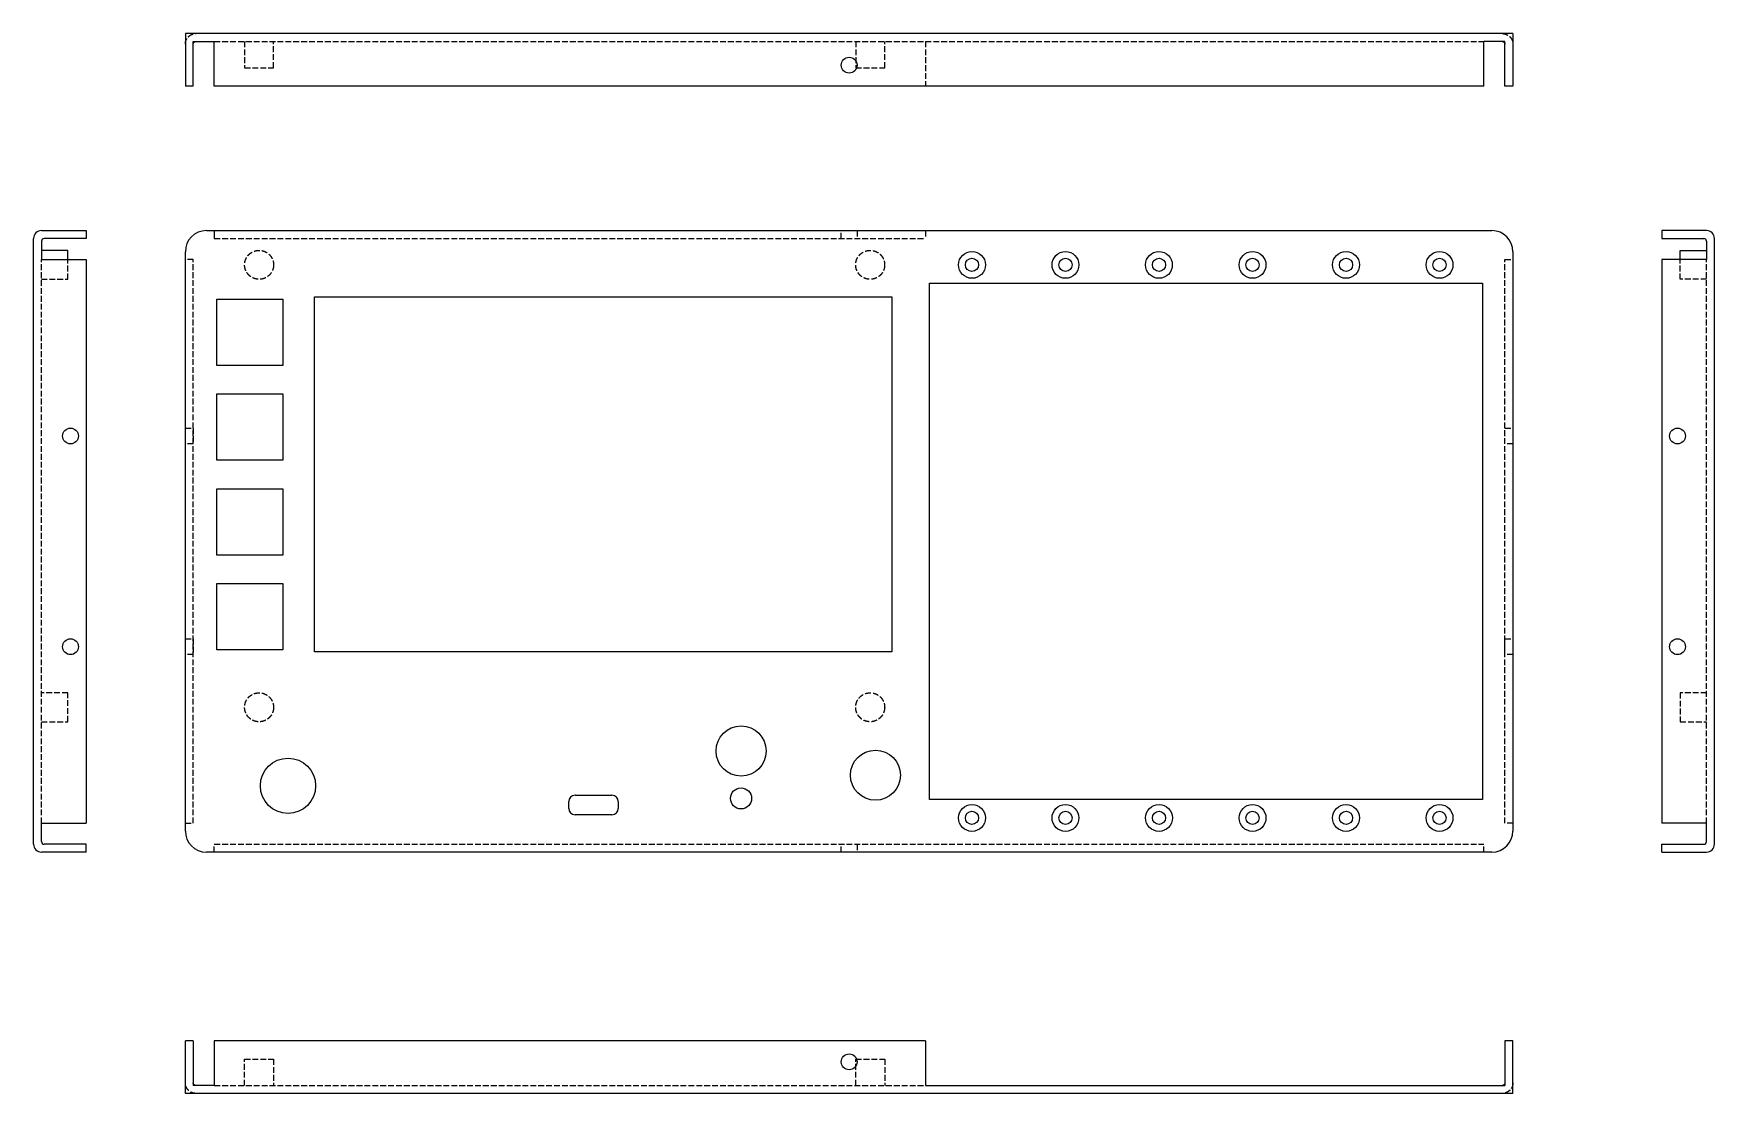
# Model space of a CAD drawing. Extents: x 142 to 462, y -212 to -11.
import ezdxf

# ---------------------------------------------------------------- set-up
doc = ezdxf.new("R2010")
doc.units = 0
doc.layers.add('BLACK', color=7, linetype='CONTINUOUS')

msp = doc.modelspace()

# ---------------------------------------------------------------- linework, layer by layer
at = {"layer": 'BLACK', "linetype": 'CONTINUOUS'}
for p, q in [((423.3, -10.9), (171.3, -10.9)), ((171.3, -10.9), (171.3, -20.9)), ((171.30373, -12.777903), (171.304872, -12.760487)), ((171.304872, -12.760487), (171.306165, -12.743082)), ((171.306165, -12.743082), (171.307611, -12.725689)), ((171.307611, -12.725689), (171.309208, -12.708308)), ((171.309208, -12.708308), (171.310956, -12.690943)), ((171.310956, -12.690943), (171.312856, -12.673594)), ((171.312856, -12.673594), (171.314908, -12.656261)), ((171.314908, -12.656261), (171.31711, -12.638948)), ((171.31711, -12.638948), (171.319464, -12.621654)), ((171.319464, -12.621654), (171.321968, -12.604381)), ((171.321968, -12.604381), (171.324623, -12.587131)), ((171.324623, -12.587131), (171.327429, -12.569905)), ((171.327429, -12.569905), (171.330384, -12.552704)), ((171.330384, -12.552704), (171.33349, -12.535529)), ((171.33349, -12.535529), (171.336746, -12.518382)), ((171.336746, -12.518382), (171.340151, -12.501264)), ((171.340151, -12.501264), (171.343705, -12.484177)), ((171.343705, -12.484177), (171.347408, -12.467121)), ((171.347408, -12.467121), (171.35126, -12.450098)), ((171.35126, -12.450098), (171.35526, -12.433109)), ((171.35526, -12.433109), (171.359409, -12.416156)), ((171.359409, -12.416156), (171.363705, -12.39924)), ((171.363705, -12.39924), (171.368148, -12.382362)), ((171.368148, -12.382362), (171.372739, -12.365523)), ((171.372739, -12.365523), (171.377477, -12.348725)), ((171.377477, -12.348725), (171.382361, -12.331969)), ((171.382361, -12.331969), (171.38739, -12.315257)), ((171.38739, -12.315257), (171.392566, -12.298588)), ((171.392566, -12.298588), (171.397887, -12.281966)), ((171.397887, -12.281966), (171.403353, -12.265391)), ((171.403353, -12.265391), (171.408963, -12.248864)), ((171.408963, -12.248864), (171.414717, -12.232386)), ((171.414717, -12.232386), (171.420615, -12.21596)), ((171.420615, -12.21596), (171.426656, -12.199585)), ((171.426656, -12.199585), (171.432839, -12.183264)), ((171.432839, -12.183264), (171.439165, -12.166998)), ((171.439165, -12.166998), (171.445632, -12.150787)), ((171.445632, -12.150787), (171.452241, -12.134633)), ((171.452241, -12.134633), (171.45899, -12.118538)), ((171.45899, -12.118538), (171.46588, -12.102502)), ((171.46588, -12.102502), (171.472909, -12.086527)), ((171.472909, -12.086527), (171.480077, -12.070614)), ((171.480077, -12.070614), (171.487384, -12.054763)), ((171.487384, -12.054763), (171.494829, -12.038978)), ((171.494829, -12.038978), (171.502412, -12.023258)), ((171.502412, -12.023258), (171.510131, -12.007604)), ((171.510131, -12.007604), (171.517987, -11.992019)), ((171.517987, -11.992019), (171.525978, -11.976503)), ((171.525978, -11.976503), (171.534105, -11.961057)), ((171.534105, -11.961057), (171.542366, -11.945682)), ((171.542366, -11.945682), (171.550761, -11.930381)), ((171.550761, -11.930381), (171.559289, -11.915153)), ((171.559289, -11.915153), (171.567949, -11.9)), ((171.567949, -11.9), (171.576742, -11.884923)), ((171.576742, -11.884923), (171.585665, -11.869924)), ((171.585665, -11.869924), (171.59472, -11.855003)), ((171.59472, -11.855003), (171.594951, -11.854626)), ((171.836622, -11.536722), (171.848575, -11.524004)), ((171.848575, -11.524004), (171.860638, -11.511391)), ((171.860638, -11.511391), (171.87281, -11.498883)), ((171.87281, -11.498883), (171.885091, -11.486482)), ((171.885091, -11.486482), (171.89748, -11.474188)), ((171.89748, -11.474188), (171.909976, -11.462004)), ((171.909976, -11.462004), (171.922578, -11.449928)), ((171.922578, -11.449928), (171.935284, -11.437963)), ((171.935284, -11.437963), (171.948095, -11.42611)), ((171.948095, -11.42611), (171.961008, -11.414368)), ((171.961008, -11.414368), (171.974024, -11.40274)), ((171.974024, -11.40274), (171.98714, -11.391226)), ((171.98714, -11.391226), (172.000356, -11.379827)), ((172.000356, -11.379827), (172.013672, -11.368543)), ((172.013672, -11.368543), (172.027085, -11.357376)), ((172.027085, -11.357376), (172.040595, -11.346327)), ((172.040595, -11.346327), (172.054201, -11.335396)), ((172.054201, -11.335396), (172.067902, -11.324584)), ((172.067902, -11.324584), (172.081697, -11.313892)), ((172.081697, -11.313892), (172.095585, -11.303321)), ((172.095585, -11.303321), (172.109564, -11.292871)), ((172.109564, -11.292871), (172.123634, -11.282544)), ((172.123634, -11.282544), (172.137794, -11.27234)), ((172.137794, -11.27234), (172.152042, -11.26226)), ((172.152042, -11.26226), (172.166377, -11.252305)), ((172.166377, -11.252305), (172.180799, -11.242475)), ((172.180799, -11.242475), (172.195306, -11.232771)), ((172.195306, -11.232771), (172.209898, -11.223195)), ((172.209898, -11.223195), (172.224572, -11.213746)), ((172.224572, -11.213746), (172.239328, -11.204425)), ((172.239328, -11.204425), (172.254165, -11.195234)), ((172.254165, -11.195234), (172.269081, -11.186172)), ((172.269081, -11.186172), (172.284076, -11.177241)), ((172.284076, -11.177241), (172.299149, -11.168441)), ((172.299149, -11.168441), (172.314297, -11.159773)), ((172.314297, -11.159773), (172.329521, -11.151237)), ((172.329521, -11.151237), (172.344819, -11.142835)), ((172.344819, -11.142835), (172.360189, -11.134567)), ((172.360189, -11.134567), (172.375631, -11.126433)), ((172.375631, -11.126433), (172.391143, -11.118434)), ((172.391143, -11.118434), (172.406725, -11.11057)), ((172.406725, -11.11057), (172.422374, -11.102843)), ((172.422374, -11.102843), (172.438091, -11.095253)), ((172.438091, -11.095253), (172.453873, -11.0878)), ((172.453873, -11.0878), (172.469719, -11.080485)), ((172.469719, -11.080485), (172.485629, -11.073309)), ((172.485629, -11.073309), (172.5016, -11.066272)), ((172.5016, -11.066272), (172.517633, -11.059375)), ((172.517633, -11.059375), (172.533725, -11.052617)), ((172.533725, -11.052617), (172.549875, -11.046001)), ((172.549875, -11.046001), (172.566083, -11.039525)), ((172.566083, -11.039525), (172.582346, -11.033192)), ((172.582346, -11.033192), (172.598664, -11.027)), ((172.598664, -11.027), (172.615036, -11.020951)), ((172.615036, -11.020951), (172.63146, -11.015045)), ((172.63146, -11.015045), (172.647934, -11.009283)), ((172.647934, -11.009283), (172.664458, -11.003665)), ((172.664458, -11.003665), (172.681031, -10.998191)), ((172.681031, -10.998191), (172.697651, -10.992862)), ((172.697651, -10.992862), (172.714316, -10.987678)), ((172.714316, -10.987678), (172.731027, -10.98264)), ((172.731027, -10.98264), (172.74778, -10.977748)), ((172.74778, -10.977748), (172.764576, -10.973002)), ((172.764576, -10.973002), (172.765002, -10.972884)), ((172.8, -12.4), (176.8, -12.4)), ((172.8, -20.9), (172.8, -12.4)), ((172.819369, -12.762181), (172.82059, -12.757992)), ((172.82059, -12.757992), (172.821848, -12.753814)), ((172.821848, -12.753814), (172.823142, -12.749647)), ((172.823142, -12.749647), (172.824472, -12.745492)), ((172.824472, -12.745492), (172.825838, -12.741348)), ((172.825838, -12.741348), (172.827241, -12.737216)), ((172.827241, -12.737216), (172.828679, -12.733097)), ((172.828679, -12.733097), (172.830154, -12.72899)), ((172.830154, -12.72899), (172.831664, -12.724896)), ((172.831664, -12.724896), (172.83321, -12.720816)), ((172.83321, -12.720816), (172.834791, -12.716749)), ((172.834791, -12.716749), (172.836408, -12.712697)), ((172.836408, -12.712697), (172.83806, -12.708658)), ((172.83806, -12.708658), (172.839748, -12.704634)), ((172.839748, -12.704634), (172.84147, -12.700625)), ((172.84147, -12.700625), (172.843227, -12.696632)), ((172.843227, -12.696632), (172.845019, -12.692653)), ((172.845019, -12.692653), (172.846846, -12.688691)), ((172.846846, -12.688691), (172.848707, -12.684744)), ((172.848707, -12.684744), (172.850603, -12.680814)), ((172.850603, -12.680814), (172.852533, -12.676901)), ((172.852533, -12.676901), (172.854497, -12.673005)), ((172.854497, -12.673005), (172.856495, -12.669126)), ((172.856495, -12.669126), (172.858526, -12.665264)), ((172.858526, -12.665264), (172.860591, -12.661421)), ((172.860591, -12.661421), (172.86269, -12.657595)), ((172.86269, -12.657595), (172.864822, -12.653788)), ((172.864822, -12.653788), (172.866987, -12.65)), ((172.866987, -12.65), (172.869185, -12.646231)), ((172.869185, -12.646231), (172.871416, -12.642481)), ((172.871416, -12.642481), (172.87368, -12.638751)), ((172.87368, -12.638751), (172.875976, -12.63504)), ((172.875976, -12.63504), (172.878304, -12.63135)), ((172.878304, -12.63135), (172.880665, -12.62768)), ((172.880665, -12.62768), (172.883057, -12.624032)), ((172.883057, -12.624032), (172.885481, -12.620404)), ((172.885481, -12.620404), (172.887937, -12.616797)), ((172.887937, -12.616797), (172.890424, -12.613212)), ((172.890424, -12.613212), (172.892942, -12.609649)), ((172.892942, -12.609649), (172.895492, -12.606107)), ((172.895492, -12.606107), (172.898072, -12.602589)), ((172.898072, -12.602589), (172.900682, -12.599092)), ((172.900682, -12.599092), (172.903323, -12.595619)), ((172.903323, -12.595619), (172.905995, -12.592169)), ((172.905995, -12.592169), (172.908696, -12.588743)), ((172.908696, -12.588743), (172.911427, -12.58534)), ((172.911427, -12.58534), (172.914188, -12.581961)), ((172.914188, -12.581961), (172.916978, -12.578606)), ((172.916978, -12.578606), (172.919797, -12.575276)), ((172.919797, -12.575276), (172.922645, -12.57197)), ((172.922645, -12.57197), (172.925522, -12.56869)), ((172.925522, -12.56869), (172.928428, -12.565435)), ((172.928428, -12.565435), (172.931361, -12.562205)), ((172.931361, -12.562205), (172.934323, -12.559001)), ((172.934323, -12.559001), (172.937313, -12.555823)), ((172.937313, -12.555823), (172.94033, -12.552671)), ((172.94033, -12.552671), (172.943375, -12.549545)), ((172.943375, -12.549545), (172.946447, -12.546447)), ((172.946447, -12.546447), (172.949545, -12.543375)), ((172.949545, -12.543375), (172.952671, -12.54033)), ((172.952671, -12.54033), (172.955823, -12.537313)), ((172.955823, -12.537313), (172.959001, -12.534323)), ((172.959001, -12.534323), (172.962205, -12.531361)), ((172.962205, -12.531361), (172.965435, -12.528428)), ((172.965435, -12.528428), (172.96869, -12.525522)), ((172.96869, -12.525522), (172.97197, -12.522645)), ((172.97197, -12.522645), (172.975276, -12.519797)), ((172.975276, -12.519797), (172.978606, -12.516978)), ((172.978606, -12.516978), (172.981961, -12.514188)), ((172.981961, -12.514188), (172.98534, -12.511427)), ((172.98534, -12.511427), (172.988743, -12.508696)), ((172.988743, -12.508696), (172.992169, -12.505995)), ((172.992169, -12.505995), (172.995619, -12.503323)), ((172.995619, -12.503323), (172.999092, -12.500682)), ((172.999092, -12.500682), (173.002589, -12.498072)), ((173.002589, -12.498072), (173.006107, -12.495492)), ((173.006107, -12.495492), (173.009649, -12.492942)), ((173.009649, -12.492942), (173.013212, -12.490424)), ((173.013212, -12.490424), (173.016797, -12.487937)), ((173.016797, -12.487937), (173.020404, -12.485481)), ((173.020404, -12.485481), (173.024032, -12.483057)), ((173.024032, -12.483057), (173.02768, -12.480665)), ((173.02768, -12.480665), (173.03135, -12.478304)), ((173.03135, -12.478304), (173.03504, -12.475976)), ((173.03504, -12.475976), (173.038751, -12.47368)), ((173.038751, -12.47368), (173.042481, -12.471416)), ((173.042481, -12.471416), (173.046231, -12.469185)), ((173.046231, -12.469185), (173.05, -12.466987)), ((173.05, -12.466987), (173.053788, -12.464822)), ((173.053788, -12.464822), (173.057595, -12.46269)), ((173.057595, -12.46269), (173.061421, -12.460591)), ((173.061421, -12.460591), (173.065264, -12.458526)), ((173.065264, -12.458526), (173.069126, -12.456495)), ((173.069126, -12.456495), (173.073005, -12.454497)), ((173.073005, -12.454497), (173.076901, -12.452533)), ((173.076901, -12.452533), (173.080814, -12.450603)), ((173.080814, -12.450603), (173.084744, -12.448707)), ((173.084744, -12.448707), (173.088691, -12.446846)), ((173.088691, -12.446846), (173.092653, -12.445019)), ((173.092653, -12.445019), (173.096632, -12.443227)), ((173.096632, -12.443227), (173.100625, -12.44147)), ((173.100625, -12.44147), (173.104634, -12.439748)), ((173.104634, -12.439748), (173.108658, -12.43806)), ((173.108658, -12.43806), (173.112697, -12.436408)), ((173.112697, -12.436408), (173.116749, -12.434791)), ((173.116749, -12.434791), (173.120816, -12.43321)), ((173.120816, -12.43321), (173.124896, -12.431664)), ((173.124896, -12.431664), (173.12899, -12.430154)), ((173.12899, -12.430154), (173.133097, -12.428679)), ((173.133097, -12.428679), (173.137216, -12.427241)), ((173.137216, -12.427241), (173.141348, -12.425838)), ((173.141348, -12.425838), (173.145492, -12.424472)), ((173.145492, -12.424472), (173.149647, -12.423142)), ((173.149647, -12.423142), (173.153814, -12.421848)), ((173.153814, -12.421848), (173.157992, -12.42059)), ((173.157992, -12.42059), (173.162181, -12.419369)), ((173.158526, -10.90501), (173.17594, -10.903851)), ((173.162181, -12.419369), (173.166381, -12.418185)), ((173.166381, -12.418185), (173.17059, -12.417037)), ((173.17059, -12.417037), (173.17481, -12.415926)), ((173.17481, -12.415926), (173.179039, -12.414852)), ((173.17594, -10.903851), (173.193365, -10.902845)), ((173.179039, -12.414852), (173.183277, -12.413815)), ((173.183277, -12.413815), (173.187524, -12.412815)), ((173.187524, -12.412815), (173.19178, -12.411852)), ((173.19178, -12.411852), (173.196044, -12.410926)), ((173.193365, -10.902845), (173.210797, -10.90199)), ((173.196044, -12.410926), (173.200316, -12.410038)), ((173.200316, -12.410038), (173.204596, -12.409186)), ((173.204596, -12.409186), (173.208882, -12.408373)), ((173.208882, -12.408373), (173.213176, -12.407596)), ((173.210797, -10.90199), (173.228236, -10.901288)), ((173.213176, -12.407596), (173.217476, -12.406857)), ((173.217476, -12.406857), (173.221783, -12.406156)), ((173.221783, -12.406156), (173.226095, -12.405492)), ((173.226095, -12.405492), (173.230413, -12.404866)), ((173.228236, -10.901288), (173.24568, -10.900738)), ((173.230413, -12.404866), (173.234737, -12.404278)), ((173.234737, -12.404278), (173.239065, -12.403727)), ((173.239065, -12.403727), (173.243398, -12.403214)), ((173.243398, -12.403214), (173.247736, -12.402739)), ((173.24568, -10.900738), (173.263129, -10.90034)), ((173.247736, -12.402739), (173.252077, -12.402302)), ((173.252077, -12.402302), (173.256422, -12.401903)), ((173.256422, -12.401903), (173.26077, -12.401541)), ((173.26077, -12.401541), (173.265122, -12.401218)), ((173.263129, -10.90034), (173.280581, -10.900094)), ((173.265122, -12.401218), (173.269476, -12.400933)), ((173.269476, -12.400933), (173.273832, -12.400685)), ((173.273832, -12.400685), (173.27819, -12.400476)), ((173.27819, -12.400476), (173.28255, -12.400305)), ((173.280581, -10.900094), (173.298034, -10.900001)), ((173.28255, -12.400305), (173.286912, -12.400171)), ((173.286912, -12.400171), (173.291274, -12.400076)), ((173.291274, -12.400076), (173.295637, -12.400019)), ((173.295637, -12.400019), (173.3, -12.4)), ((173.298034, -10.900001), (173.3, -10.9)), ((176.8, -12.4), (177.9, -12.4)), ((176.8, -20.9), (176.8, -12.4)), ((178.3, -12.4), (179.4, -12.4)), ((179.8, -12.4), (180.9, -12.4)), ((181.3, -12.4), (182.4, -12.4)), ((182.55, -12.4), (182.55, -13.5)), ((182.8, -12.4), (183.9, -12.4)), ((184.3, -12.4), (185.4, -12.4)), ((185.8, -12.4), (186.9, -12.4)), ((187.3, -12.4), (188.4, -12.4)), ((188.05, -12.9), (188.05, -12.4)), ((188.8, -12.4), (189.9, -12.4)), ((190.3, -12.4), (191.4, -12.4)), ((191.8, -12.4), (192.9, -12.4)), ((193.3, -12.4), (194.4, -12.4)), ((194.8, -12.4), (195.9, -12.4)), ((196.3, -12.4), (197.4, -12.4)), ((197.8, -12.4), (198.9, -12.4)), ((199.3, -12.4), (200.4, -12.4)), ((200.8, -12.4), (201.9, -12.4)), ((202.3, -12.4), (203.4, -12.4)), ((203.8, -12.4), (204.9, -12.4)), ((205.3, -12.4), (206.4, -12.4)), ((206.8, -12.4), (207.9, -12.4)), ((208.3, -12.4), (209.4, -12.4)), ((209.8, -12.4), (210.9, -12.4)), ((211.3, -12.4), (212.4, -12.4)), ((212.8, -12.4), (213.9, -12.4)), ((214.3, -12.4), (215.4, -12.4)), ((215.8, -12.4), (216.9, -12.4)), ((217.3, -12.4), (218.4, -12.4)), ((218.8, -12.4), (219.9, -12.4)), ((220.3, -12.4), (221.4, -12.4)), ((221.8, -12.4), (222.9, -12.4)), ((223.3, -12.4), (224.4, -12.4)), ((224.8, -12.4), (225.9, -12.4)), ((226.3, -12.4), (227.4, -12.4)), ((227.8, -12.4), (228.9, -12.4)), ((229.3, -12.4), (230.4, -12.4)), ((230.8, -12.4), (231.9, -12.4)), ((232.3, -12.4), (233.4, -12.4)), ((233.8, -12.4), (234.9, -12.4)), ((235.3, -12.4), (236.4, -12.4)), ((236.8, -12.4), (237.9, -12.4)), ((238.3, -12.4), (239.4, -12.4)), ((239.8, -12.4), (240.9, -12.4)), ((241.3, -12.4), (242.4, -12.4)), ((242.8, -12.4), (243.9, -12.4)), ((244.3, -12.4), (245.4, -12.4)), ((245.8, -12.4), (246.9, -12.4)), ((247.3, -12.4), (248.4, -12.4)), ((248.8, -12.4), (249.9, -12.4)), ((250.3, -12.4), (251.4, -12.4)), ((251.8, -12.4), (252.9, -12.4)), ((253.3, -12.4), (254.4, -12.4)), ((254.8, -12.4), (255.9, -12.4)), ((256.3, -12.4), (257.4, -12.4)), ((257.8, -12.4), (258.9, -12.4)), ((259.3, -12.4), (260.4, -12.4)), ((260.8, -12.4), (261.9, -12.4)), ((262.3, -12.4), (263.4, -12.4)), ((263.8, -12.4), (264.9, -12.4)), ((265.3, -12.4), (266.4, -12.4)), ((266.8, -12.4), (267.9, -12.4)), ((268.3, -12.4), (269.4, -12.4)), ((269.8, -12.4), (270.9, -12.4)), ((271.3, -12.4), (272.4, -12.4)), ((272.8, -12.4), (273.9, -12.4)), ((274.3, -12.4), (275.4, -12.4)), ((275.8, -12.4), (276.9, -12.4)), ((277.3, -12.4), (278.4, -12.4)), ((278.8, -12.4), (279.9, -12.4)), ((280.3, -12.4), (281.4, -12.4)), ((281.8, -12.4), (282.9, -12.4)), ((283.3, -12.4), (284.4, -12.4)), ((284.8, -12.4), (285.9, -12.4)), ((286.3, -12.4), (287.4, -12.4)), ((287.8, -12.4), (288.9, -12.4)), ((289.3, -12.4), (290.4, -12.4)), ((290.8, -12.4), (291.9, -12.4)), ((292.3, -12.4), (293.4, -12.4)), ((293.8, -12.4), (294.9, -12.4)), ((295.3, -12.4), (296.4, -12.4)), ((296.8, -12.4), (297.9, -12.4)), ((298.3, -12.4), (299.4, -12.4)), ((298.55, -12.4), (298.55, -13.5)), ((299.8, -12.4), (300.9, -12.4)), ((301.3, -12.4), (302.4, -12.4)), ((302.8, -12.4), (303.9, -12.4)), ((304.05, -12.9), (304.05, -12.4)), ((304.3, -12.4), (305.4, -12.4)), ((305.8, -12.4), (306.9, -12.4)), ((307.3, -12.4), (308.4, -12.4)), ((308.8, -12.4), (309.9, -12.4)), ((310.3, -12.4), (311.4, -12.4)), ((311.8, -12.4), (312.9, -12.4)), ((311.8, -12.4), (311.8, -13.5)), ((313.3, -12.4), (314.4, -12.4)), ((314.8, -12.4), (315.9, -12.4)), ((316.3, -12.4), (317.4, -12.4)), ((317.8, -12.4), (318.9, -12.4)), ((319.3, -12.4), (320.4, -12.4)), ((320.8, -12.4), (321.9, -12.4)), ((322.3, -12.4), (323.4, -12.4)), ((323.8, -12.4), (324.9, -12.4)), ((325.3, -12.4), (326.4, -12.4)), ((326.8, -12.4), (327.9, -12.4)), ((328.3, -12.4), (329.4, -12.4)), ((329.8, -12.4), (330.9, -12.4)), ((331.3, -12.4), (332.4, -12.4)), ((332.8, -12.4), (333.9, -12.4)), ((334.3, -12.4), (335.4, -12.4)), ((335.8, -12.4), (336.9, -12.4)), ((337.3, -12.4), (338.4, -12.4)), ((338.8, -12.4), (339.9, -12.4)), ((340.3, -12.4), (341.4, -12.4)), ((341.8, -12.4), (342.9, -12.4)), ((343.3, -12.4), (344.4, -12.4)), ((344.8, -12.4), (345.9, -12.4)), ((346.3, -12.4), (347.4, -12.4)), ((347.8, -12.4), (348.9, -12.4)), ((349.3, -12.4), (350.4, -12.4)), ((350.8, -12.4), (351.9, -12.4)), ((352.3, -12.4), (353.4, -12.4)), ((353.8, -12.4), (354.9, -12.4)), ((355.3, -12.4), (356.4, -12.4)), ((356.8, -12.4), (357.9, -12.4)), ((358.3, -12.4), (359.4, -12.4)), ((359.8, -12.4), (360.9, -12.4)), ((361.3, -12.4), (362.4, -12.4)), ((362.8, -12.4), (363.9, -12.4)), ((364.3, -12.4), (365.4, -12.4)), ((365.8, -12.4), (366.9, -12.4)), ((367.3, -12.4), (368.4, -12.4)), ((368.8, -12.4), (369.9, -12.4)), ((370.3, -12.4), (371.4, -12.4)), ((371.8, -12.4), (372.9, -12.4)), ((373.3, -12.4), (374.4, -12.4)), ((374.8, -12.4), (375.9, -12.4)), ((376.3, -12.4), (377.4, -12.4)), ((377.8, -12.4), (378.9, -12.4)), ((379.3, -12.4), (380.4, -12.4)), ((380.8, -12.4), (381.9, -12.4)), ((382.3, -12.4), (383.4, -12.4)), ((383.8, -12.4), (384.9, -12.4)), ((385.3, -12.4), (386.4, -12.4)), ((386.8, -12.4), (387.9, -12.4)), ((388.3, -12.4), (389.4, -12.4)), ((389.8, -12.4), (390.9, -12.4)), ((391.3, -12.4), (392.4, -12.4)), ((392.8, -12.4), (393.9, -12.4)), ((394.3, -12.4), (395.4, -12.4)), ((395.8, -12.4), (396.9, -12.4)), ((397.3, -12.4), (398.4, -12.4)), ((398.8, -12.4), (399.9, -12.4)), ((400.3, -12.4), (401.4, -12.4)), ((401.8, -12.4), (402.9, -12.4)), ((403.3, -12.4), (404.4, -12.4)), ((404.8, -12.4), (405.9, -12.4)), ((406.3, -12.4), (407.4, -12.4)), ((407.8, -12.4), (408.9, -12.4)), ((409.3, -12.4), (410.4, -12.4)), ((410.8, -12.4), (411.9, -12.4)), ((412.3, -12.4), (413.4, -12.4)), ((413.8, -12.4), (414.9, -12.4)), ((415.3, -12.4), (416.4, -12.4)), ((416.8, -12.4), (417.8, -12.4)), ((421.8, -12.4), (417.8, -12.4)), ((417.8, -20.9), (417.8, -12.4)), ((421.3, -10.9), (421.317453, -10.900076)), ((421.3, -12.4), (421.304363, -12.400019)), ((421.304363, -12.400019), (421.308726, -12.400076)), ((421.308726, -12.400076), (421.313088, -12.400171)), ((421.313088, -12.400171), (421.31745, -12.400305)), ((421.31745, -12.400305), (421.32181, -12.400476)), ((421.317453, -10.900076), (421.334905, -10.900305)), ((421.32181, -12.400476), (421.326168, -12.400685)), ((421.326168, -12.400685), (421.330524, -12.400933)), ((421.330524, -12.400933), (421.334878, -12.401218)), ((421.334878, -12.401218), (421.33923, -12.401541)), ((421.334905, -10.900305), (421.352354, -10.900685)), ((421.33923, -12.401541), (421.343578, -12.401903)), ((421.343578, -12.401903), (421.347923, -12.402302)), ((421.347923, -12.402302), (421.352264, -12.402739)), ((421.352264, -12.402739), (421.356602, -12.403214)), ((421.352354, -10.900685), (421.369799, -10.901218)), ((421.356602, -12.403214), (421.360935, -12.403727)), ((421.360935, -12.403727), (421.365263, -12.404278)), ((421.365263, -12.404278), (421.369587, -12.404866)), ((421.369587, -12.404866), (421.373905, -12.405492)), ((421.369799, -10.901218), (421.387239, -10.901904)), ((421.373905, -12.405492), (421.378217, -12.406156)), ((421.378217, -12.406156), (421.382524, -12.406857)), ((421.382524, -12.406857), (421.386824, -12.407596)), ((421.386824, -12.407596), (421.391118, -12.408373)), ((421.387239, -10.901904), (421.404672, -10.902741)), ((421.391118, -12.408373), (421.395404, -12.409186)), ((421.395404, -12.409186), (421.399684, -12.410038)), ((421.399684, -12.410038), (421.403956, -12.410926)), ((421.403956, -12.410926), (421.40822, -12.411852)), ((421.404672, -10.902741), (421.422097, -10.90373)), ((421.40822, -12.411852), (421.412476, -12.412815)), ((421.412476, -12.412815), (421.416723, -12.413815)), ((421.416723, -12.413815), (421.420961, -12.414852)), ((421.420961, -12.414852), (421.42519, -12.415926)), ((421.422097, -10.90373), (421.439513, -10.904872)), ((421.42519, -12.415926), (421.42941, -12.417037)), ((421.42941, -12.417037), (421.433619, -12.418185)), ((421.433619, -12.418185), (421.437819, -12.419369)), ((421.437819, -12.419369), (421.442008, -12.42059)), ((421.439513, -10.904872), (421.456918, -10.906165)), ((421.442008, -12.42059), (421.446186, -12.421848)), ((421.446186, -12.421848), (421.450353, -12.423142)), ((421.450353, -12.423142), (421.454508, -12.424472)), ((421.454508, -12.424472), (421.458652, -12.425838)), ((421.456918, -10.906165), (421.474311, -10.907611)), ((421.458652, -12.425838), (421.462784, -12.427241)), ((421.462784, -12.427241), (421.466903, -12.428679)), ((421.466903, -12.428679), (421.47101, -12.430154)), ((421.47101, -12.430154), (421.475104, -12.431664)), ((421.474311, -10.907611), (421.491692, -10.909208)), ((421.475104, -12.431664), (421.479184, -12.43321)), ((421.479184, -12.43321), (421.483251, -12.434791)), ((421.483251, -12.434791), (421.487303, -12.436408)), ((421.487303, -12.436408), (421.491342, -12.43806)), ((421.491342, -12.43806), (421.495366, -12.439748)), ((421.491692, -10.909208), (421.509057, -10.910956)), ((421.495366, -12.439748), (421.499375, -12.44147)), ((421.499375, -12.44147), (421.503368, -12.443227)), ((421.503368, -12.443227), (421.507347, -12.445019)), ((421.507347, -12.445019), (421.511309, -12.446846)), ((421.509057, -10.910956), (421.526406, -10.912856)), ((421.511309, -12.446846), (421.515256, -12.448707)), ((421.515256, -12.448707), (421.519186, -12.450603)), ((421.519186, -12.450603), (421.523099, -12.452533)), ((421.523099, -12.452533), (421.526995, -12.454497)), ((421.526406, -10.912856), (421.543739, -10.914908)), ((421.526995, -12.454497), (421.530874, -12.456495)), ((421.530874, -12.456495), (421.534736, -12.458526)), ((421.534736, -12.458526), (421.538579, -12.460591)), ((421.538579, -12.460591), (421.542405, -12.46269)), ((421.542405, -12.46269), (421.546212, -12.464822)), ((421.543739, -10.914908), (421.561052, -10.91711)), ((421.546212, -12.464822), (421.55, -12.466987)), ((421.55, -12.466987), (421.553769, -12.469185)), ((421.553769, -12.469185), (421.557519, -12.471416)), ((421.557519, -12.471416), (421.561249, -12.47368)), ((421.561052, -10.91711), (421.578346, -10.919464)), ((421.561249, -12.47368), (421.56496, -12.475976)), ((421.56496, -12.475976), (421.56865, -12.478304)), ((421.56865, -12.478304), (421.57232, -12.480665)), ((421.57232, -12.480665), (421.575968, -12.483057)), ((421.575968, -12.483057), (421.579596, -12.485481)), ((421.578346, -10.919464), (421.595619, -10.921968)), ((421.579596, -12.485481), (421.583203, -12.487937)), ((421.583203, -12.487937), (421.586788, -12.490424)), ((421.586788, -12.490424), (421.590351, -12.492942)), ((421.590351, -12.492942), (421.593893, -12.495492)), ((421.593893, -12.495492), (421.597411, -12.498072)), ((421.595619, -10.921968), (421.612869, -10.924623)), ((421.597411, -12.498072), (421.600908, -12.500682)), ((421.600908, -12.500682), (421.604381, -12.503323)), ((421.604381, -12.503323), (421.607831, -12.505995)), ((421.607831, -12.505995), (421.611257, -12.508696)), ((421.611257, -12.508696), (421.61466, -12.511427)), ((421.612869, -10.924623), (421.630095, -10.927429)), ((421.61466, -12.511427), (421.618039, -12.514188)), ((421.618039, -12.514188), (421.621394, -12.516978)), ((421.621394, -12.516978), (421.624724, -12.519797)), ((421.624724, -12.519797), (421.62803, -12.522645)), ((421.62803, -12.522645), (421.63131, -12.525522)), ((421.630095, -10.927429), (421.647296, -10.930384)), ((421.63131, -12.525522), (421.634565, -12.528428)), ((421.634565, -12.528428), (421.637795, -12.531361)), ((421.637795, -12.531361), (421.640999, -12.534323)), ((421.640999, -12.534323), (421.644177, -12.537313)), ((421.644177, -12.537313), (421.647329, -12.54033)), ((421.647296, -10.930384), (421.664471, -10.93349)), ((421.647329, -12.54033), (421.650455, -12.543375)), ((421.650455, -12.543375), (421.653553, -12.546447)), ((421.653553, -12.546447), (421.656625, -12.549545)), ((421.656625, -12.549545), (421.65967, -12.552671)), ((421.65967, -12.552671), (421.662687, -12.555823)), ((421.662687, -12.555823), (421.665677, -12.559001)), ((421.664471, -10.93349), (421.681618, -10.936746)), ((421.665677, -12.559001), (421.668639, -12.562205)), ((421.668639, -12.562205), (421.671572, -12.565435)), ((421.671572, -12.565435), (421.674478, -12.56869)), ((421.674478, -12.56869), (421.677355, -12.57197)), ((421.677355, -12.57197), (421.680203, -12.575276)), ((421.680203, -12.575276), (421.683022, -12.578606)), ((421.681618, -10.936746), (421.698736, -10.940151)), ((421.683022, -12.578606), (421.685812, -12.581961)), ((421.685812, -12.581961), (421.688573, -12.58534)), ((421.688573, -12.58534), (421.691304, -12.588743)), ((421.691304, -12.588743), (421.694005, -12.592169)), ((421.694005, -12.592169), (421.696677, -12.595619)), ((421.696677, -12.595619), (421.699318, -12.599092)), ((421.698736, -10.940151), (421.715823, -10.943705)), ((421.699318, -12.599092), (421.701928, -12.602589)), ((421.701928, -12.602589), (421.704508, -12.606107)), ((421.704508, -12.606107), (421.707058, -12.609649)), ((421.707058, -12.609649), (421.709576, -12.613212)), ((421.709576, -12.613212), (421.712063, -12.616797)), ((421.712063, -12.616797), (421.714519, -12.620404)), ((421.714519, -12.620404), (421.716943, -12.624032)), ((421.715823, -10.943705), (421.732879, -10.947408)), ((421.716943, -12.624032), (421.719335, -12.62768)), ((421.719335, -12.62768), (421.721696, -12.63135)), ((421.721696, -12.63135), (421.724024, -12.63504)), ((421.724024, -12.63504), (421.72632, -12.638751)), ((421.72632, -12.638751), (421.728584, -12.642481)), ((421.728584, -12.642481), (421.730815, -12.646231)), ((421.730815, -12.646231), (421.733013, -12.65)), ((421.732879, -10.947408), (421.749902, -10.95126)), ((421.733013, -12.65), (421.735178, -12.653788)), ((421.735178, -12.653788), (421.73731, -12.657595)), ((421.73731, -12.657595), (421.739409, -12.661421)), ((421.739409, -12.661421), (421.741474, -12.665264)), ((421.741474, -12.665264), (421.743505, -12.669126)), ((421.743505, -12.669126), (421.745503, -12.673005)), ((421.745503, -12.673005), (421.747467, -12.676901)), ((421.747467, -12.676901), (421.749397, -12.680814)), ((421.749397, -12.680814), (421.751293, -12.684744)), ((421.749902, -10.95126), (421.766891, -10.95526)), ((421.751293, -12.684744), (421.753154, -12.688691)), ((421.753154, -12.688691), (421.754981, -12.692653)), ((421.754981, -12.692653), (421.756773, -12.696632)), ((421.756773, -12.696632), (421.75853, -12.700625)), ((421.75853, -12.700625), (421.760252, -12.704634)), ((421.760252, -12.704634), (421.76194, -12.708658)), ((421.76194, -12.708658), (421.763592, -12.712697)), ((421.763592, -12.712697), (421.765209, -12.716749)), ((421.765209, -12.716749), (421.76679, -12.720816)), ((421.76679, -12.720816), (421.768336, -12.724896)), ((421.766891, -10.95526), (421.783844, -10.959409)), ((421.768336, -12.724896), (421.769846, -12.72899)), ((421.769846, -12.72899), (421.771321, -12.733097)), ((421.771321, -12.733097), (421.772759, -12.737216)), ((421.772759, -12.737216), (421.774162, -12.741348)), ((421.774162, -12.741348), (421.775528, -12.745492)), ((421.775528, -12.745492), (421.776858, -12.749647)), ((421.776858, -12.749647), (421.778152, -12.753814)), ((421.778152, -12.753814), (421.77941, -12.757992)), ((421.77941, -12.757992), (421.780631, -12.762181)), ((421.783844, -10.959409), (421.80076, -10.963705)), ((421.8, -20.9), (421.8, -12.4)), ((421.80076, -10.963705), (421.817638, -10.968148)), ((421.817638, -10.968148), (421.834477, -10.972739)), ((421.834477, -10.972739), (421.851275, -10.977477)), ((421.851275, -10.977477), (421.868031, -10.982361)), ((421.868031, -10.982361), (421.884743, -10.98739)), ((421.884743, -10.98739), (421.901412, -10.992566)), ((421.901412, -10.992566), (421.918034, -10.997887)), ((421.918034, -10.997887), (421.934609, -11.003353)), ((421.934609, -11.003353), (421.951136, -11.008963)), ((421.951136, -11.008963), (421.967614, -11.014717)), ((421.967614, -11.014717), (421.98404, -11.020615)), ((421.98404, -11.020615), (422.000415, -11.026656)), ((422.000415, -11.026656), (422.016736, -11.032839)), ((422.016736, -11.032839), (422.033002, -11.039165)), ((422.033002, -11.039165), (422.049213, -11.045632)), ((422.049213, -11.045632), (422.065367, -11.052241)), ((422.065367, -11.052241), (422.081462, -11.05899)), ((422.081462, -11.05899), (422.097498, -11.06588)), ((422.097498, -11.06588), (422.113473, -11.072909)), ((422.113473, -11.072909), (422.129386, -11.080077)), ((422.129386, -11.080077), (422.145237, -11.087384)), ((422.145237, -11.087384), (422.161022, -11.094829)), ((422.161022, -11.094829), (422.176742, -11.102412)), ((422.176742, -11.102412), (422.192396, -11.110131)), ((422.192396, -11.110131), (422.207981, -11.117987)), ((422.207981, -11.117987), (422.223497, -11.125978)), ((422.223497, -11.125978), (422.238943, -11.134105)), ((422.238943, -11.134105), (422.254318, -11.142366)), ((422.254318, -11.142366), (422.269619, -11.150761)), ((422.269619, -11.150761), (422.284847, -11.159289)), ((422.284847, -11.159289), (422.3, -11.167949)), ((422.3, -11.167949), (422.315077, -11.176742)), ((422.315077, -11.176742), (422.330076, -11.185665)), ((422.330076, -11.185665), (422.344997, -11.19472)), ((422.344997, -11.19472), (422.345374, -11.194951)), ((422.663278, -11.436622), (422.675996, -11.448575)), ((422.675996, -11.448575), (422.688609, -11.460638)), ((422.688609, -11.460638), (422.701117, -11.47281)), ((422.701117, -11.47281), (422.713518, -11.485091)), ((422.713518, -11.485091), (422.725812, -11.49748)), ((422.725812, -11.49748), (422.737996, -11.509976)), ((422.737996, -11.509976), (422.750072, -11.522578)), ((422.750072, -11.522578), (422.762037, -11.535284)), ((422.762037, -11.535284), (422.77389, -11.548095)), ((422.77389, -11.548095), (422.785632, -11.561008)), ((422.785632, -11.561008), (422.79726, -11.574024)), ((422.79726, -11.574024), (422.808774, -11.58714)), ((422.808774, -11.58714), (422.820173, -11.600356)), ((422.820173, -11.600356), (422.831457, -11.613672)), ((422.831457, -11.613672), (422.842624, -11.627085)), ((422.842624, -11.627085), (422.853673, -11.640595)), ((422.853673, -11.640595), (422.864604, -11.654201)), ((422.864604, -11.654201), (422.875416, -11.667902)), ((422.875416, -11.667902), (422.886108, -11.681697)), ((422.886108, -11.681697), (422.896679, -11.695585)), ((422.896679, -11.695585), (422.907129, -11.709564)), ((422.907129, -11.709564), (422.917456, -11.723634)), ((422.917456, -11.723634), (422.92766, -11.737794)), ((422.92766, -11.737794), (422.93774, -11.752042)), ((422.93774, -11.752042), (422.947695, -11.766377)), ((422.947695, -11.766377), (422.957525, -11.780799)), ((422.957525, -11.780799), (422.967229, -11.795306)), ((422.967229, -11.795306), (422.976805, -11.809898)), ((422.976805, -11.809898), (422.986254, -11.824572)), ((422.986254, -11.824572), (422.995575, -11.839328)), ((422.995575, -11.839328), (423.004766, -11.854165)), ((423.004766, -11.854165), (423.013828, -11.869081)), ((423.013828, -11.869081), (423.022759, -11.884076)), ((423.022759, -11.884076), (423.031559, -11.899149)), ((423.031559, -11.899149), (423.040227, -11.914297)), ((423.040227, -11.914297), (423.048763, -11.929521)), ((423.048763, -11.929521), (423.057165, -11.944819)), ((423.057165, -11.944819), (423.065433, -11.960189)), ((423.065433, -11.960189), (423.073567, -11.975631)), ((423.073567, -11.975631), (423.081566, -11.991143)), ((423.081566, -11.991143), (423.08943, -12.006725)), ((423.08943, -12.006725), (423.097157, -12.022374)), ((423.097157, -12.022374), (423.104747, -12.038091)), ((423.104747, -12.038091), (423.1122, -12.053873)), ((423.1122, -12.053873), (423.119515, -12.069719)), ((423.119515, -12.069719), (423.126691, -12.085629)), ((423.126691, -12.085629), (423.133728, -12.1016)), ((423.133728, -12.1016), (423.140625, -12.117633)), ((423.140625, -12.117633), (423.147383, -12.133725)), ((423.147383, -12.133725), (423.153999, -12.149875)), ((423.153999, -12.149875), (423.160475, -12.166083)), ((423.160475, -12.166083), (423.166808, -12.182346)), ((423.166808, -12.182346), (423.173, -12.198664)), ((423.173, -12.198664), (423.179049, -12.215036)), ((423.179049, -12.215036), (423.184955, -12.23146)), ((423.184955, -12.23146), (423.190717, -12.247934)), ((423.190717, -12.247934), (423.196335, -12.264458)), ((423.196335, -12.264458), (423.201809, -12.281031)), ((423.201809, -12.281031), (423.207138, -12.297651)), ((423.207138, -12.297651), (423.212322, -12.314316)), ((423.212322, -12.314316), (423.21736, -12.331027)), ((423.21736, -12.331027), (423.222252, -12.34778)), ((423.222252, -12.34778), (423.226998, -12.364576)), ((423.226998, -12.364576), (423.227116, -12.365002)), ((423.29499, -12.758526), (423.296149, -12.77594)), ((423.3, -10.9), (423.3, -20.9)), ((171.3, -12.9), (171.300076, -12.882547)), ((171.300076, -12.882547), (171.300305, -12.865095)), ((171.300305, -12.865095), (171.300685, -12.847646)), ((171.300685, -12.847646), (171.301218, -12.830201)), ((171.301218, -12.830201), (171.301904, -12.812761)), ((171.301904, -12.812761), (171.302741, -12.795328)), ((171.302741, -12.795328), (171.30373, -12.777903)), ((172.8, -12.9), (172.800019, -12.895637)), ((172.800019, -12.895637), (172.800076, -12.891274)), ((172.800076, -12.891274), (172.800171, -12.886912)), ((172.800171, -12.886912), (172.800305, -12.88255)), ((172.800305, -12.88255), (172.800476, -12.87819)), ((172.800476, -12.87819), (172.800685, -12.873832)), ((172.800685, -12.873832), (172.800933, -12.869476)), ((172.800933, -12.869476), (172.801218, -12.865122)), ((172.801218, -12.865122), (172.801541, -12.86077)), ((172.801541, -12.86077), (172.801903, -12.856422)), ((172.801903, -12.856422), (172.802302, -12.852077)), ((172.802302, -12.852077), (172.802739, -12.847736)), ((172.802739, -12.847736), (172.803214, -12.843398)), ((172.803214, -12.843398), (172.803727, -12.839065)), ((172.803727, -12.839065), (172.804278, -12.834737)), ((172.804278, -12.834737), (172.804866, -12.830413)), ((172.804866, -12.830413), (172.805492, -12.826095)), ((172.805492, -12.826095), (172.806156, -12.821783)), ((172.806156, -12.821783), (172.806857, -12.817476)), ((172.806857, -12.817476), (172.807596, -12.813176)), ((172.807596, -12.813176), (172.808373, -12.808882)), ((172.808373, -12.808882), (172.809186, -12.804596)), ((172.809186, -12.804596), (172.810038, -12.800316)), ((172.810038, -12.800316), (172.810926, -12.796044)), ((172.810926, -12.796044), (172.811852, -12.79178)), ((172.811852, -12.79178), (172.812815, -12.787524)), ((172.812815, -12.787524), (172.813815, -12.783277)), ((172.813815, -12.783277), (172.814852, -12.779039)), ((172.814852, -12.779039), (172.815926, -12.77481)), ((172.815926, -12.77481), (172.817037, -12.77059)), ((172.817037, -12.77059), (172.818185, -12.766381)), ((172.818185, -12.766381), (172.819369, -12.762181)), ((182.55, -13.9), (182.55, -15)), ((182.55, -15.4), (182.55, -16.5)), ((188.05, -14.4), (188.05, -13.3)), ((188.05, -15.9), (188.05, -14.8)), ((298.55, -13.9), (298.55, -15)), ((298.55, -15.4), (298.55, -16.5)), ((304.05, -14.4), (304.05, -13.3)), ((304.05, -15.9), (304.05, -14.8)), ((311.8, -13.9), (311.8, -15)), ((311.8, -15.4), (311.8, -16.5)), ((421.780631, -12.762181), (421.781815, -12.766381)), ((421.781815, -12.766381), (421.782963, -12.77059)), ((421.782963, -12.77059), (421.784074, -12.77481)), ((421.784074, -12.77481), (421.785148, -12.779039)), ((421.785148, -12.779039), (421.786185, -12.783277)), ((421.786185, -12.783277), (421.787185, -12.787524)), ((421.787185, -12.787524), (421.788148, -12.79178)), ((421.788148, -12.79178), (421.789074, -12.796044)), ((421.789074, -12.796044), (421.789962, -12.800316)), ((421.789962, -12.800316), (421.790814, -12.804596)), ((421.790814, -12.804596), (421.791627, -12.808882)), ((421.791627, -12.808882), (421.792404, -12.813176)), ((421.792404, -12.813176), (421.793143, -12.817476)), ((421.793143, -12.817476), (421.793844, -12.821783)), ((421.793844, -12.821783), (421.794508, -12.826095)), ((421.794508, -12.826095), (421.795134, -12.830413)), ((421.795134, -12.830413), (421.795722, -12.834737)), ((421.795722, -12.834737), (421.796273, -12.839065)), ((421.796273, -12.839065), (421.796786, -12.843398)), ((421.796786, -12.843398), (421.797261, -12.847736)), ((421.797261, -12.847736), (421.797698, -12.852077)), ((421.797698, -12.852077), (421.798097, -12.856422)), ((421.798097, -12.856422), (421.798459, -12.86077)), ((421.798459, -12.86077), (421.798782, -12.865122)), ((421.798782, -12.865122), (421.799067, -12.869476)), ((421.799067, -12.869476), (421.799315, -12.873832)), ((421.799315, -12.873832), (421.799524, -12.87819)), ((421.799524, -12.87819), (421.799695, -12.88255)), ((421.799695, -12.88255), (421.799829, -12.886912)), ((421.799829, -12.886912), (421.799924, -12.891274)), ((421.799924, -12.891274), (421.799981, -12.895637)), ((421.799981, -12.895637), (421.8, -12.9)), ((423.296149, -12.77594), (423.297155, -12.793365)), ((423.297155, -12.793365), (423.29801, -12.810797)), ((423.29801, -12.810797), (423.298712, -12.828236)), ((423.298712, -12.828236), (423.299262, -12.84568)), ((423.299262, -12.84568), (423.29966, -12.863129)), ((423.29966, -12.863129), (423.299906, -12.880581)), ((423.299906, -12.880581), (423.299999, -12.898034)), ((423.299999, -12.898034), (423.3, -12.9)), ((182.55, -16.9), (182.55, -17.4)), ((182.55, -17.4), (183.65, -17.4)), ((184.05, -17.4), (185.15, -17.4)), ((185.55, -17.4), (186.65, -17.4)), ((187.05, -17.4), (188.05, -17.4)), ((188.05, -17.4), (188.05, -16.3)), ((298.55, -16.9), (298.55, -17.4)), ((298.55, -17.4), (299.65, -17.4)), ((300.05, -17.4), (301.15, -17.4)), ((301.55, -17.4), (302.65, -17.4)), ((303.05, -17.4), (304.05, -17.4)), ((304.05, -17.4), (304.05, -16.3)), ((311.8, -16.9), (311.8, -18)), ((311.8, -18.4), (311.8, -19.5)), ((172.8, -20.9), (171.3, -20.9)), ((417.8, -20.9), (176.8, -20.9)), ((311.8, -19.9), (311.8, -20.9)), ((423.3, -20.9), (421.8, -20.9)), ((142.5, -164.8), (142.5, -49.8)), ((144, -48.3), (152.5, -48.3)), ((144, -50.3), (144, -53.8)), ((152.5, -49.8), (144.5, -49.8)), ((152.5, -48.3), (152.5, -49.8)), ((175.3, -48.3), (419.3, -48.3)), ((176.8, -48.3), (176.8, -49.8)), ((176.8, -48.3), (176.8, -49.4)), ((176.8, -49.8), (177.9, -49.8)), ((178.3, -49.8), (179.4, -49.8)), ((179.8, -49.8), (180.9, -49.8)), ((181.3, -49.8), (182.4, -49.8)), ((182.8, -49.8), (183.9, -49.8)), ((184.3, -49.8), (185.4, -49.8)), ((185.8, -49.8), (186.9, -49.8)), ((187.3, -49.8), (188.4, -49.8)), ((188.8, -49.8), (189.9, -49.8)), ((190.3, -49.8), (191.4, -49.8)), ((191.8, -49.8), (192.9, -49.8)), ((193.3, -49.8), (194.4, -49.8)), ((194.8, -49.8), (195.9, -49.8)), ((196.3, -49.8), (197.4, -49.8)), ((197.8, -49.8), (198.9, -49.8)), ((199.3, -49.8), (200.4, -49.8)), ((200.8, -49.8), (201.9, -49.8)), ((202.3, -49.8), (203.4, -49.8)), ((203.8, -49.8), (204.9, -49.8)), ((205.3, -49.8), (206.4, -49.8)), ((206.8, -49.8), (207.9, -49.8)), ((208.3, -49.8), (209.4, -49.8)), ((209.8, -49.8), (210.9, -49.8)), ((211.3, -49.8), (212.4, -49.8)), ((212.8, -49.8), (213.9, -49.8)), ((214.3, -49.8), (215.4, -49.8)), ((215.8, -49.8), (216.9, -49.8)), ((217.3, -49.8), (218.4, -49.8)), ((218.8, -49.8), (219.9, -49.8)), ((220.3, -49.8), (221.4, -49.8)), ((221.8, -49.8), (222.9, -49.8)), ((223.3, -49.8), (224.4, -49.8)), ((224.8, -49.8), (225.9, -49.8)), ((226.3, -49.8), (227.4, -49.8)), ((227.8, -49.8), (228.9, -49.8)), ((229.3, -49.8), (230.4, -49.8)), ((230.8, -49.8), (231.9, -49.8)), ((232.3, -49.8), (233.4, -49.8)), ((233.8, -49.8), (234.9, -49.8)), ((235.3, -49.8), (236.4, -49.8)), ((236.8, -49.8), (237.9, -49.8)), ((238.3, -49.8), (239.4, -49.8)), ((239.8, -49.8), (240.9, -49.8)), ((241.3, -49.8), (242.4, -49.8)), ((242.8, -49.8), (243.9, -49.8)), ((244.3, -49.8), (245.4, -49.8)), ((245.8, -49.8), (246.9, -49.8)), ((247.3, -49.8), (248.4, -49.8)), ((248.8, -49.8), (249.9, -49.8)), ((250.3, -49.8), (251.4, -49.8)), ((251.8, -49.8), (252.9, -49.8)), ((253.3, -49.8), (254.4, -49.8)), ((254.8, -49.8), (255.9, -49.8)), ((256.3, -49.8), (257.4, -49.8)), ((257.8, -49.8), (258.9, -49.8)), ((259.3, -49.8), (260.4, -49.8)), ((260.8, -49.8), (261.9, -49.8)), ((262.3, -49.8), (263.4, -49.8)), ((263.8, -49.8), (264.9, -49.8)), ((265.3, -49.8), (266.4, -49.8)), ((266.8, -49.8), (267.9, -49.8)), ((268.3, -49.8), (269.4, -49.8)), ((269.8, -49.8), (270.9, -49.8)), ((271.3, -49.8), (272.4, -49.8)), ((272.8, -49.8), (273.9, -49.8)), ((274.3, -49.8), (275.4, -49.8)), ((275.8, -49.8), (276.9, -49.8)), ((277.3, -49.8), (278.4, -49.8)), ((278.8, -49.8), (279.9, -49.8)), ((280.3, -49.8), (281.4, -49.8)), ((281.8, -49.8), (282.9, -49.8)), ((283.3, -49.8), (284.4, -49.8)), ((284.8, -49.8), (285.9, -49.8)), ((286.3, -49.8), (287.4, -49.8)), ((287.8, -49.8), (288.9, -49.8)), ((289.3, -49.8), (290.4, -49.8)), ((290.8, -49.8), (291.9, -49.8)), ((292.3, -49.8), (293.4, -49.8)), ((293.8, -49.8), (294.9, -49.8)), ((295.3, -49.8), (296.4, -49.8)), ((295.8, -49.8), (295.8, -48.7)), ((296.8, -49.8), (297.9, -49.8)), ((298.3, -49.8), (299.4, -49.8)), ((298.8, -48.3), (298.8, -49.4)), ((299.8, -49.8), (300.9, -49.8)), ((301.3, -49.8), (302.4, -49.8)), ((302.8, -49.8), (303.9, -49.8)), ((304.3, -49.8), (305.4, -49.8)), ((305.8, -49.8), (306.9, -49.8)), ((307.3, -49.8), (308.4, -49.8)), ((308.8, -49.8), (309.9, -49.8)), ((310.3, -49.8), (311.4, -49.8)), ((311.8, -48.3), (311.8, -49.4)), ((451.55, -48.3), (451.55, -49.8)), ((460.05, -48.3), (451.55, -48.3)), ((451.55, -49.8), (459.55, -49.8)), ((460.05, -50.3), (460.05, -53.8)), ((461.55, -164.8), (461.55, -49.8)), ((149, -52.05), (144, -52.05)), ((144, -54.3), (144, -53.8)), ((144, -53.8), (152.5, -53.8)), ((149, -53.8), (149, -52.05)), ((149, -54.55), (149, -53.8)), ((152.5, -53.8), (152.5, -160.8)), ((171.3, -162.3), (171.3, -52.3)), ((172.8, -53.8), (171.7, -53.8)), ((172.8, -54.3), (172.8, -53.8)), ((182.605336, -54.251105), (182.610228, -54.227611)), ((182.610228, -54.227611), (182.615326, -54.20416)), ((182.615326, -54.20416), (182.620628, -54.180755)), ((182.620628, -54.180755), (182.626134, -54.157397)), ((182.626134, -54.157397), (182.631843, -54.134088)), ((182.631843, -54.134088), (182.637756, -54.11083)), ((182.637756, -54.11083), (182.643871, -54.087624)), ((182.643871, -54.087624), (182.650189, -54.064472)), ((182.650189, -54.064472), (182.656708, -54.041376)), ((182.656708, -54.041376), (182.663429, -54.018338)), ((182.663429, -54.018338), (182.670351, -53.99536)), ((182.670351, -53.99536), (182.677473, -53.972443)), ((182.677473, -53.972443), (182.684794, -53.949589)), ((182.684794, -53.949589), (182.692315, -53.9268)), ((182.692315, -53.9268), (182.700034, -53.904077)), ((182.700034, -53.904077), (182.707952, -53.881422)), ((182.707952, -53.881422), (182.716066, -53.858838)), ((182.716066, -53.858838), (182.724378, -53.836325)), ((182.724378, -53.836325), (182.732885, -53.813885)), ((182.732885, -53.813885), (182.741589, -53.791521)), ((182.741589, -53.791521), (182.750486, -53.769233)), ((182.750486, -53.769233), (182.759579, -53.747024)), ((182.759579, -53.747024), (182.768864, -53.724895)), ((182.768864, -53.724895), (182.778342, -53.702848)), ((182.778342, -53.702848), (182.788013, -53.680884)), ((182.788013, -53.680884), (182.797874, -53.659006)), ((182.797874, -53.659006), (182.807927, -53.637214)), ((182.807927, -53.637214), (182.818169, -53.615511)), ((182.818169, -53.615511), (182.8286, -53.593899)), ((182.8286, -53.593899), (182.839219, -53.572378)), ((182.839219, -53.572378), (182.850025, -53.550951)), ((182.850025, -53.550951), (182.861019, -53.529618)), ((182.861019, -53.529618), (182.872197, -53.508383)), ((182.872197, -53.508383), (182.883561, -53.487246)), ((182.883561, -53.487246), (182.895109, -53.466209)), ((182.895109, -53.466209), (182.90684, -53.445273)), ((182.90684, -53.445273), (182.918753, -53.424441)), ((182.918753, -53.424441), (182.928859, -53.407092)), ((183.15579, -53.078123), (183.170897, -53.059477)), ((183.170897, -53.059477), (183.186167, -53.040963)), ((183.186167, -53.040963), (183.201598, -53.022584)), ((183.201598, -53.022584), (183.217188, -53.00434)), ((183.217188, -53.00434), (183.232938, -52.986232)), ((183.232938, -52.986232), (183.248844, -52.968263)), ((183.248844, -52.968263), (183.264907, -52.950433)), ((183.264907, -52.950433), (183.281125, -52.932745)), ((183.281125, -52.932745), (183.297496, -52.915198)), ((183.297496, -52.915198), (183.31402, -52.897795)), ((183.31402, -52.897795), (183.330696, -52.880536)), ((183.330696, -52.880536), (183.347521, -52.863424)), ((183.347521, -52.863424), (183.364495, -52.84646)), ((183.364495, -52.84646), (183.381616, -52.829644)), ((183.381616, -52.829644), (183.398884, -52.812978)), ((183.398884, -52.812978), (183.416296, -52.796463)), ((183.416296, -52.796463), (183.433851, -52.780102)), ((183.433851, -52.780102), (183.451549, -52.763893)), ((183.451549, -52.763893), (183.469388, -52.74784)), ((183.469388, -52.74784), (183.487366, -52.731944)), ((183.487366, -52.731944), (183.505482, -52.716204)), ((183.505482, -52.716204), (183.523734, -52.700624)), ((183.523734, -52.700624), (183.542122, -52.685203)), ((183.542122, -52.685203), (183.560644, -52.669943)), ((183.560644, -52.669943), (183.579298, -52.654846)), ((183.579298, -52.654846), (183.598084, -52.639912)), ((183.598084, -52.639912), (183.616999, -52.625142)), ((183.616999, -52.625142), (183.636042, -52.610538)), ((183.636042, -52.610538), (183.655211, -52.596101)), ((183.655211, -52.596101), (183.674506, -52.581832)), ((183.674506, -52.581832), (183.693925, -52.567731)), ((183.693925, -52.567731), (183.713466, -52.553801)), ((183.713466, -52.553801), (183.733128, -52.540041)), ((183.733128, -52.540041), (183.75291, -52.526454)), ((183.75291, -52.526454), (183.772809, -52.51304)), ((183.772809, -52.51304), (183.792824, -52.4998)), ((183.792824, -52.4998), (183.812954, -52.486735)), ((183.812954, -52.486735), (183.833198, -52.473846)), ((183.833198, -52.473846), (183.853553, -52.461135)), ((183.853553, -52.461135), (183.874018, -52.448601)), ((183.874018, -52.448601), (183.894592, -52.436247)), ((183.894592, -52.436247), (183.915273, -52.424073)), ((183.915273, -52.424073), (183.936059, -52.412079)), ((183.936059, -52.412079), (183.956949, -52.400268)), ((183.956949, -52.400268), (183.977942, -52.388639)), ((183.977942, -52.388639), (183.995582, -52.379051)), ((184.360254, -52.215551), (184.382843, -52.207448)), ((184.382843, -52.207448), (184.405502, -52.199544)), ((184.405502, -52.199544), (184.428229, -52.191837)), ((184.428229, -52.191837), (184.451023, -52.184329)), ((184.451023, -52.184329), (184.473881, -52.177019)), ((184.473881, -52.177019), (184.496802, -52.16991)), ((184.496802, -52.16991), (184.519784, -52.163001)), ((184.519784, -52.163001), (184.542825, -52.156293)), ((184.542825, -52.156293), (184.565925, -52.149786)), ((184.565925, -52.149786), (184.58908, -52.143481)), ((184.58908, -52.143481), (184.612289, -52.137378)), ((184.612289, -52.137378), (184.635551, -52.131478)), ((184.635551, -52.131478), (184.658863, -52.125782)), ((184.658863, -52.125782), (184.682224, -52.120289)), ((184.682224, -52.120289), (184.705632, -52.115)), ((184.705632, -52.115), (184.729085, -52.109915)), ((184.729085, -52.109915), (184.752582, -52.105035)), ((184.752582, -52.105035), (184.776121, -52.100361)), ((184.776121, -52.100361), (184.799699, -52.095892)), ((184.799699, -52.095892), (184.823316, -52.091629)), ((184.823316, -52.091629), (184.846969, -52.087573)), ((184.846969, -52.087573), (184.870656, -52.083722)), ((184.870656, -52.083722), (184.894376, -52.080079)), ((184.894376, -52.080079), (184.918127, -52.076643)), ((184.918127, -52.076643), (184.941907, -52.073414)), ((184.941907, -52.073414), (184.965714, -52.070393)), ((184.965714, -52.070393), (184.989547, -52.06758)), ((184.989547, -52.06758), (185.013403, -52.064975)), ((185.013403, -52.064975), (185.037282, -52.062578)), ((185.037282, -52.062578), (185.06118, -52.06039)), ((185.06118, -52.06039), (185.085096, -52.05841)), ((185.085096, -52.05841), (185.109029, -52.056639)), ((185.109029, -52.056639), (185.132976, -52.055077)), ((185.132976, -52.055077), (185.156936, -52.053724)), ((185.156936, -52.053724), (185.180907, -52.05258)), ((185.180907, -52.05258), (185.204887, -52.051645)), ((185.204887, -52.051645), (185.228874, -52.05092)), ((185.228874, -52.05092), (185.252867, -52.050404)), ((185.252867, -52.050404), (185.276863, -52.050097)), ((185.276863, -52.050097), (185.300861, -52.05)), ((185.300861, -52.05), (185.324859, -52.050112)), ((185.324859, -52.050112), (185.348855, -52.050434)), ((185.348855, -52.050434), (185.372848, -52.050965)), ((185.372848, -52.050965), (185.396834, -52.051705)), ((185.396834, -52.051705), (185.420814, -52.052655)), ((185.420814, -52.052655), (185.440869, -52.05361)), ((185.837449, -52.10303), (185.860964, -52.107822)), ((185.860964, -52.107822), (185.884436, -52.11282)), ((185.884436, -52.11282), (185.907863, -52.118023)), ((185.907863, -52.118023), (185.931244, -52.123429)), ((185.931244, -52.123429), (185.954577, -52.12904)), ((185.954577, -52.12904), (185.977861, -52.134854)), ((185.977861, -52.134854), (186.001092, -52.140871)), ((186.001092, -52.140871), (186.024271, -52.14709)), ((186.024271, -52.14709), (186.047394, -52.153511)), ((186.047394, -52.153511), (186.07046, -52.160134)), ((186.07046, -52.160134), (186.093468, -52.166958)), ((186.093468, -52.166958), (186.116415, -52.173983)), ((186.116415, -52.173983), (186.1393, -52.181207)), ((186.1393, -52.181207), (186.162121, -52.188631)), ((186.162121, -52.188631), (186.184876, -52.196254)), ((186.184876, -52.196254), (186.207564, -52.204075)), ((186.207564, -52.204075), (186.230183, -52.212094)), ((186.230183, -52.212094), (186.252731, -52.220309)), ((186.252731, -52.220309), (186.275207, -52.228722)), ((186.275207, -52.228722), (186.297608, -52.23733)), ((186.297608, -52.23733), (186.319933, -52.246133)), ((186.319933, -52.246133), (186.342181, -52.255131)), ((186.342181, -52.255131), (186.364349, -52.264322)), ((186.364349, -52.264322), (186.386436, -52.273707)), ((186.386436, -52.273707), (186.40844, -52.283284)), ((186.40844, -52.283284), (186.43036, -52.293053)), ((186.43036, -52.293053), (186.452194, -52.303012)), ((186.452194, -52.303012), (186.47394, -52.313162)), ((186.47394, -52.313162), (186.495597, -52.323501)), ((186.495597, -52.323501), (186.517163, -52.334029)), ((186.517163, -52.334029), (186.538636, -52.344744)), ((186.538636, -52.344744), (186.560015, -52.355647)), ((186.560015, -52.355647), (186.581297, -52.366735)), ((186.581297, -52.366735), (186.602483, -52.378009)), ((186.602483, -52.378009), (186.623569, -52.389468)), ((186.623569, -52.389468), (186.644554, -52.40111)), ((186.644554, -52.40111), (186.665437, -52.412934)), ((186.665437, -52.412934), (186.686215, -52.424941)), ((186.686215, -52.424941), (186.706889, -52.437128)), ((186.706889, -52.437128), (186.727455, -52.449495)), ((186.727455, -52.449495), (186.747912, -52.462041)), ((186.747912, -52.462041), (186.768259, -52.474766)), ((186.768259, -52.474766), (186.788495, -52.487667)), ((186.788495, -52.487667), (186.808617, -52.500745)), ((186.808617, -52.500745), (186.828624, -52.513997)), ((186.828624, -52.513997), (186.845273, -52.525218)), ((187.158667, -52.773215), (187.176283, -52.789512)), ((187.176283, -52.789512), (187.193756, -52.805962)), ((187.193756, -52.805962), (187.211085, -52.822564)), ((187.211085, -52.822564), (187.228268, -52.839316)), ((187.228268, -52.839316), (187.245305, -52.856218)), ((187.245305, -52.856218), (187.262193, -52.873268)), ((187.262193, -52.873268), (187.278932, -52.890464)), ((187.278932, -52.890464), (187.295521, -52.907806)), ((187.295521, -52.907806), (187.311957, -52.925292)), ((187.311957, -52.925292), (187.32824, -52.942921)), ((187.32824, -52.942921), (187.344369, -52.960691)), ((187.344369, -52.960691), (187.360342, -52.978601)), ((187.360342, -52.978601), (187.376158, -52.99665)), ((187.376158, -52.99665), (187.391816, -53.014837)), ((187.391816, -53.014837), (187.407314, -53.033159)), ((187.407314, -53.033159), (187.422652, -53.051616)), ((187.422652, -53.051616), (187.437829, -53.070206)), ((187.437829, -53.070206), (187.452843, -53.088928)), ((187.452843, -53.088928), (187.467692, -53.10778)), ((187.467692, -53.10778), (187.482377, -53.12676)), ((187.482377, -53.12676), (187.496895, -53.145869)), ((187.496895, -53.145869), (187.511247, -53.165103)), ((187.511247, -53.165103), (187.525429, -53.184462)), ((187.525429, -53.184462), (187.539443, -53.203944)), ((187.539443, -53.203944), (187.553286, -53.223547)), ((187.553286, -53.223547), (187.566957, -53.24327)), ((187.566957, -53.24327), (187.580455, -53.263112)), ((187.580455, -53.263112), (187.59378, -53.283071)), ((187.59378, -53.283071), (187.60693, -53.303146)), ((187.60693, -53.303146), (187.619905, -53.323334)), ((187.619905, -53.323334), (187.632703, -53.343635)), ((187.632703, -53.343635), (187.645323, -53.364047)), ((187.645323, -53.364047), (187.657764, -53.384568)), ((187.657764, -53.384568), (187.670026, -53.405197)), ((187.670026, -53.405197), (187.682108, -53.425933)), ((187.682108, -53.425933), (187.694008, -53.446772)), ((187.694008, -53.446772), (187.705726, -53.467715)), ((187.705726, -53.467715), (187.717261, -53.48876)), ((187.717261, -53.48876), (187.728611, -53.509904)), ((187.728611, -53.509904), (187.739777, -53.531146)), ((187.739777, -53.531146), (187.750757, -53.552486)), ((187.750757, -53.552486), (187.76155, -53.57392)), ((187.76155, -53.57392), (187.772155, -53.595447)), ((187.772155, -53.595447), (187.782573, -53.617066)), ((187.782573, -53.617066), (187.792801, -53.638776)), ((187.792801, -53.638776), (187.801213, -53.657006)), ((187.940468, -54.031607), (187.947073, -54.054679)), ((187.947073, -54.054679), (187.953476, -54.077807)), ((187.953476, -54.077807), (187.959678, -54.10099)), ((187.959678, -54.10099), (187.965676, -54.124226)), ((187.965676, -54.124226), (187.971472, -54.147514)), ((187.971472, -54.147514), (187.977064, -54.170852)), ((187.977064, -54.170852), (187.982453, -54.194237)), ((187.982453, -54.194237), (187.987637, -54.217669)), ((187.987637, -54.217669), (187.992616, -54.241145)), ((298.605336, -54.251105), (298.610228, -54.227611)), ((298.610228, -54.227611), (298.615326, -54.20416)), ((298.615326, -54.20416), (298.620628, -54.180755)), ((298.620628, -54.180755), (298.626134, -54.157397)), ((298.626134, -54.157397), (298.631843, -54.134088)), ((298.631843, -54.134088), (298.637756, -54.11083)), ((298.637756, -54.11083), (298.643871, -54.087624)), ((298.643871, -54.087624), (298.650189, -54.064472)), ((298.650189, -54.064472), (298.656708, -54.041376)), ((298.656708, -54.041376), (298.663429, -54.018338)), ((298.663429, -54.018338), (298.670351, -53.99536)), ((298.670351, -53.99536), (298.677473, -53.972443)), ((298.677473, -53.972443), (298.684794, -53.949589)), ((298.684794, -53.949589), (298.692315, -53.9268)), ((298.692315, -53.9268), (298.700034, -53.904077)), ((298.700034, -53.904077), (298.707952, -53.881422)), ((298.707952, -53.881422), (298.716066, -53.858838)), ((298.716066, -53.858838), (298.724378, -53.836325)), ((298.724378, -53.836325), (298.732885, -53.813885)), ((298.732885, -53.813885), (298.741589, -53.791521)), ((298.741589, -53.791521), (298.750486, -53.769233)), ((298.750486, -53.769233), (298.759579, -53.747024)), ((298.759579, -53.747024), (298.768864, -53.724895)), ((298.768864, -53.724895), (298.778342, -53.702848)), ((298.778342, -53.702848), (298.788013, -53.680884)), ((298.788013, -53.680884), (298.797874, -53.659006)), ((298.797874, -53.659006), (298.807927, -53.637214)), ((298.807927, -53.637214), (298.818169, -53.615511)), ((298.818169, -53.615511), (298.8286, -53.593899)), ((298.8286, -53.593899), (298.839219, -53.572378)), ((298.839219, -53.572378), (298.850025, -53.550951)), ((298.850025, -53.550951), (298.861019, -53.529618)), ((298.861019, -53.529618), (298.872197, -53.508383)), ((298.872197, -53.508383), (298.883561, -53.487246)), ((298.883561, -53.487246), (298.895109, -53.466209)), ((298.895109, -53.466209), (298.90684, -53.445273)), ((298.90684, -53.445273), (298.918753, -53.424441)), ((298.918753, -53.424441), (298.928859, -53.407092)), ((299.15579, -53.078123), (299.170897, -53.059477)), ((299.170897, -53.059477), (299.186167, -53.040963)), ((299.186167, -53.040963), (299.201598, -53.022584)), ((299.201598, -53.022584), (299.217188, -53.00434)), ((299.217188, -53.00434), (299.232938, -52.986232)), ((299.232938, -52.986232), (299.248844, -52.968263)), ((299.248844, -52.968263), (299.264907, -52.950433)), ((299.264907, -52.950433), (299.281125, -52.932745)), ((299.281125, -52.932745), (299.297496, -52.915198)), ((299.297496, -52.915198), (299.31402, -52.897795)), ((299.31402, -52.897795), (299.330696, -52.880536)), ((299.330696, -52.880536), (299.347521, -52.863424)), ((299.347521, -52.863424), (299.364495, -52.84646)), ((299.364495, -52.84646), (299.381616, -52.829644)), ((299.381616, -52.829644), (299.398884, -52.812978)), ((299.398884, -52.812978), (299.416296, -52.796463)), ((299.416296, -52.796463), (299.433851, -52.780102)), ((299.433851, -52.780102), (299.451549, -52.763893)), ((299.451549, -52.763893), (299.469388, -52.74784)), ((299.469388, -52.74784), (299.487366, -52.731944)), ((299.487366, -52.731944), (299.505482, -52.716204)), ((299.505482, -52.716204), (299.523734, -52.700624)), ((299.523734, -52.700624), (299.542122, -52.685203)), ((299.542122, -52.685203), (299.560644, -52.669943)), ((299.560644, -52.669943), (299.579298, -52.654846)), ((299.579298, -52.654846), (299.598084, -52.639912)), ((299.598084, -52.639912), (299.616999, -52.625142)), ((299.616999, -52.625142), (299.636042, -52.610538)), ((299.636042, -52.610538), (299.655211, -52.596101)), ((299.655211, -52.596101), (299.674506, -52.581832)), ((299.674506, -52.581832), (299.693925, -52.567731)), ((299.693925, -52.567731), (299.713466, -52.553801)), ((299.713466, -52.553801), (299.733128, -52.540041)), ((299.733128, -52.540041), (299.75291, -52.526454)), ((299.75291, -52.526454), (299.772809, -52.51304)), ((299.772809, -52.51304), (299.792824, -52.4998)), ((299.792824, -52.4998), (299.812954, -52.486735)), ((299.812954, -52.486735), (299.833198, -52.473846)), ((299.833198, -52.473846), (299.853553, -52.461135)), ((299.853553, -52.461135), (299.874018, -52.448601)), ((299.874018, -52.448601), (299.894592, -52.436247)), ((299.894592, -52.436247), (299.915273, -52.424073)), ((299.915273, -52.424073), (299.936059, -52.412079)), ((299.936059, -52.412079), (299.956949, -52.400268)), ((299.956949, -52.400268), (299.977942, -52.388639)), ((299.977942, -52.388639), (299.995582, -52.379051)), ((300.360254, -52.215551), (300.382843, -52.207448)), ((300.382843, -52.207448), (300.405502, -52.199544)), ((300.405502, -52.199544), (300.428229, -52.191837)), ((300.428229, -52.191837), (300.451023, -52.184329)), ((300.451023, -52.184329), (300.473881, -52.177019)), ((300.473881, -52.177019), (300.496802, -52.16991)), ((300.496802, -52.16991), (300.519784, -52.163001)), ((300.519784, -52.163001), (300.542825, -52.156293)), ((300.542825, -52.156293), (300.565925, -52.149786)), ((300.565925, -52.149786), (300.58908, -52.143481)), ((300.58908, -52.143481), (300.612289, -52.137378)), ((300.612289, -52.137378), (300.635551, -52.131478)), ((300.635551, -52.131478), (300.658863, -52.125782)), ((300.658863, -52.125782), (300.682224, -52.120289)), ((300.682224, -52.120289), (300.705632, -52.115)), ((300.705632, -52.115), (300.729085, -52.109915)), ((300.729085, -52.109915), (300.752582, -52.105035)), ((300.752582, -52.105035), (300.776121, -52.100361)), ((300.776121, -52.100361), (300.799699, -52.095892)), ((300.799699, -52.095892), (300.823316, -52.091629)), ((300.823316, -52.091629), (300.846969, -52.087573)), ((300.846969, -52.087573), (300.870656, -52.083722)), ((300.870656, -52.083722), (300.894376, -52.080079)), ((300.894376, -52.080079), (300.918127, -52.076643)), ((300.918127, -52.076643), (300.941907, -52.073414)), ((300.941907, -52.073414), (300.965714, -52.070393)), ((300.965714, -52.070393), (300.989547, -52.06758)), ((300.989547, -52.06758), (301.013403, -52.064975)), ((301.013403, -52.064975), (301.037282, -52.062578)), ((301.037282, -52.062578), (301.06118, -52.06039)), ((301.06118, -52.06039), (301.085096, -52.05841)), ((301.085096, -52.05841), (301.109029, -52.056639)), ((301.109029, -52.056639), (301.132976, -52.055077)), ((301.132976, -52.055077), (301.156936, -52.053724)), ((301.156936, -52.053724), (301.180907, -52.05258)), ((301.180907, -52.05258), (301.204887, -52.051645)), ((301.204887, -52.051645), (301.228874, -52.05092)), ((301.228874, -52.05092), (301.252867, -52.050404)), ((301.252867, -52.050404), (301.276863, -52.050097)), ((301.276863, -52.050097), (301.300861, -52.05)), ((301.300861, -52.05), (301.324859, -52.050112)), ((301.324859, -52.050112), (301.348855, -52.050434)), ((301.348855, -52.050434), (301.372848, -52.050965)), ((301.372848, -52.050965), (301.396834, -52.051705)), ((301.396834, -52.051705), (301.420814, -52.052655)), ((301.420814, -52.052655), (301.440869, -52.05361)), ((301.837449, -52.10303), (301.860964, -52.107822)), ((301.860964, -52.107822), (301.884436, -52.11282)), ((301.884436, -52.11282), (301.907863, -52.118023)), ((301.907863, -52.118023), (301.931244, -52.123429)), ((301.931244, -52.123429), (301.954577, -52.12904)), ((301.954577, -52.12904), (301.977861, -52.134854)), ((301.977861, -52.134854), (302.001092, -52.140871)), ((302.001092, -52.140871), (302.024271, -52.14709)), ((302.024271, -52.14709), (302.047394, -52.153511)), ((302.047394, -52.153511), (302.07046, -52.160134)), ((302.07046, -52.160134), (302.093468, -52.166958)), ((302.093468, -52.166958), (302.116415, -52.173983)), ((302.116415, -52.173983), (302.1393, -52.181207)), ((302.1393, -52.181207), (302.162121, -52.188631)), ((302.162121, -52.188631), (302.184876, -52.196254)), ((302.184876, -52.196254), (302.207564, -52.204075)), ((302.207564, -52.204075), (302.230183, -52.212094)), ((302.230183, -52.212094), (302.252731, -52.220309)), ((302.252731, -52.220309), (302.275207, -52.228722)), ((302.275207, -52.228722), (302.297608, -52.23733)), ((302.297608, -52.23733), (302.319933, -52.246133)), ((302.319933, -52.246133), (302.342181, -52.255131)), ((302.342181, -52.255131), (302.364349, -52.264322)), ((302.364349, -52.264322), (302.386436, -52.273707)), ((302.386436, -52.273707), (302.40844, -52.283284)), ((302.40844, -52.283284), (302.43036, -52.293053)), ((302.43036, -52.293053), (302.452194, -52.303012)), ((302.452194, -52.303012), (302.47394, -52.313162)), ((302.47394, -52.313162), (302.495597, -52.323501)), ((302.495597, -52.323501), (302.517163, -52.334029)), ((302.517163, -52.334029), (302.538636, -52.344744)), ((302.538636, -52.344744), (302.560015, -52.355647)), ((302.560015, -52.355647), (302.581297, -52.366735)), ((302.581297, -52.366735), (302.602483, -52.378009)), ((302.602483, -52.378009), (302.623569, -52.389468)), ((302.623569, -52.389468), (302.644554, -52.40111)), ((302.644554, -52.40111), (302.665437, -52.412934)), ((302.665437, -52.412934), (302.686215, -52.424941)), ((302.686215, -52.424941), (302.706889, -52.437128)), ((302.706889, -52.437128), (302.727455, -52.449495)), ((302.727455, -52.449495), (302.747912, -52.462041)), ((302.747912, -52.462041), (302.768259, -52.474766)), ((302.768259, -52.474766), (302.788495, -52.487667)), ((302.788495, -52.487667), (302.808617, -52.500745)), ((302.808617, -52.500745), (302.828624, -52.513997)), ((302.828624, -52.513997), (302.845273, -52.525218)), ((303.158667, -52.773215), (303.176283, -52.789512)), ((303.176283, -52.789512), (303.193756, -52.805962)), ((303.193756, -52.805962), (303.211085, -52.822564)), ((303.211085, -52.822564), (303.228268, -52.839316)), ((303.228268, -52.839316), (303.245305, -52.856218)), ((303.245305, -52.856218), (303.262193, -52.873268)), ((303.262193, -52.873268), (303.278932, -52.890464)), ((303.278932, -52.890464), (303.295521, -52.907806)), ((303.295521, -52.907806), (303.311957, -52.925292)), ((303.311957, -52.925292), (303.32824, -52.942921)), ((303.32824, -52.942921), (303.344369, -52.960691)), ((303.344369, -52.960691), (303.360342, -52.978601)), ((303.360342, -52.978601), (303.376158, -52.99665)), ((303.376158, -52.99665), (303.391816, -53.014837)), ((303.391816, -53.014837), (303.407314, -53.033159)), ((303.407314, -53.033159), (303.422652, -53.051616)), ((303.422652, -53.051616), (303.437829, -53.070206)), ((303.437829, -53.070206), (303.452843, -53.088928)), ((303.452843, -53.088928), (303.467692, -53.10778)), ((303.467692, -53.10778), (303.482377, -53.12676)), ((303.482377, -53.12676), (303.496895, -53.145869)), ((303.496895, -53.145869), (303.511247, -53.165103)), ((303.511247, -53.165103), (303.525429, -53.184462)), ((303.525429, -53.184462), (303.539443, -53.203944)), ((303.539443, -53.203944), (303.553286, -53.223547)), ((303.553286, -53.223547), (303.566957, -53.24327)), ((303.566957, -53.24327), (303.580455, -53.263112)), ((303.580455, -53.263112), (303.59378, -53.283071)), ((303.59378, -53.283071), (303.60693, -53.303146)), ((303.60693, -53.303146), (303.619905, -53.323334)), ((303.619905, -53.323334), (303.632703, -53.343635)), ((303.632703, -53.343635), (303.645323, -53.364047)), ((303.645323, -53.364047), (303.657764, -53.384568)), ((303.657764, -53.384568), (303.670026, -53.405197)), ((303.670026, -53.405197), (303.682108, -53.425933)), ((303.682108, -53.425933), (303.694008, -53.446772)), ((303.694008, -53.446772), (303.705726, -53.467715)), ((303.705726, -53.467715), (303.717261, -53.48876)), ((303.717261, -53.48876), (303.728611, -53.509904)), ((303.728611, -53.509904), (303.739777, -53.531146)), ((303.739777, -53.531146), (303.750757, -53.552486)), ((303.750757, -53.552486), (303.76155, -53.57392)), ((303.76155, -53.57392), (303.772155, -53.595447)), ((303.772155, -53.595447), (303.782573, -53.617066)), ((303.782573, -53.617066), (303.792801, -53.638776)), ((303.792801, -53.638776), (303.801213, -53.657006)), ((303.940468, -54.031607), (303.947073, -54.054679)), ((303.947073, -54.054679), (303.953476, -54.077807)), ((303.953476, -54.077807), (303.959678, -54.10099)), ((303.959678, -54.10099), (303.965676, -54.124226)), ((303.965676, -54.124226), (303.971472, -54.147514)), ((303.971472, -54.147514), (303.977064, -54.170852)), ((303.977064, -54.170852), (303.982453, -54.194237)), ((303.982453, -54.194237), (303.987637, -54.217669)), ((303.987637, -54.217669), (303.992616, -54.241145)), ((421.8, -54.3), (421.8, -53.8)), ((421.8, -53.8), (422.9, -53.8)), ((423.3, -52.3), (423.3, -162.3)), ((451.55, -53.8), (451.55, -160.8)), ((460.05, -53.8), (451.55, -53.8)), ((455.05, -53.8), (455.05, -52.05)), ((455.05, -52.05), (460.05, -52.05)), ((455.05, -54.55), (455.05, -53.8)), ((460.05, -54.3), (460.05, -53.8)), ((144, -55.8), (144, -54.7)), ((144, -57.3), (144, -56.2)), ((149, -56.05), (149, -54.95)), ((149, -57.55), (149, -56.45)), ((172.8, -55.8), (172.8, -54.7)), ((172.8, -57.3), (172.8, -56.2)), ((182.550643, -54.859453), (182.550282, -54.839378)), ((182.551266, -54.883443), (182.550643, -54.859453)), ((182.552099, -54.907427), (182.551266, -54.883443)), ((182.553141, -54.931402), (182.552099, -54.907427)), ((182.554392, -54.955368), (182.553141, -54.931402)), ((182.555853, -54.979321), (182.554392, -54.955368)), ((182.557522, -55.003261), (182.555853, -54.979321)), ((182.5594, -55.027186), (182.557522, -55.003261)), ((182.561487, -55.051093), (182.5594, -55.027186)), ((182.563783, -55.074982), (182.561487, -55.051093)), ((182.566287, -55.098849), (182.563783, -55.074982)), ((182.568999, -55.122693), (182.566287, -55.098849)), ((182.571918, -55.146513), (182.568999, -55.122693)), ((182.575046, -55.170307), (182.571918, -55.146513)), ((182.573611, -54.440412), (182.576853, -54.416634)), ((182.578381, -55.194072), (182.575046, -55.170307)), ((182.576853, -54.416634), (182.580302, -54.392885)), ((182.581924, -55.217807), (182.578381, -55.194072)), ((182.580302, -54.392885), (182.583958, -54.369167)), ((182.585674, -55.241511), (182.581924, -55.217807)), ((182.583958, -54.369167), (182.587821, -54.345482)), ((182.58963, -55.265181), (182.585674, -55.241511)), ((182.587821, -54.345482), (182.591891, -54.321831)), ((182.593792, -55.288815), (182.58963, -55.265181)), ((182.591891, -54.321831), (182.596167, -54.298217)), ((182.598161, -55.312412), (182.593792, -55.288815)), ((182.596167, -54.298217), (182.600649, -54.274641)), ((182.602735, -55.33597), (182.598161, -55.312412)), ((182.600649, -54.274641), (182.605336, -54.251105)), ((182.607515, -55.359488), (182.602735, -55.33597)), ((182.6125, -55.382962), (182.607515, -55.359488)), ((182.61769, -55.406393), (182.6125, -55.382962)), ((182.623084, -55.429777), (182.61769, -55.406393)), ((182.628681, -55.453113), (182.623084, -55.429777)), ((182.634483, -55.4764), (182.628681, -55.453113)), ((182.640487, -55.499635), (182.634483, -55.4764)), ((182.646693, -55.522816), (182.640487, -55.499635)), ((182.653102, -55.545943), (182.646693, -55.522816)), ((182.659712, -55.569013), (182.653102, -55.545943)), ((182.666524, -55.592024), (182.659712, -55.569013)), ((182.673536, -55.614975), (182.666524, -55.592024)), ((182.680747, -55.637864), (182.673536, -55.614975)), ((182.688159, -55.660689), (182.680747, -55.637864)), ((182.695769, -55.683449), (182.688159, -55.660689)), ((182.703578, -55.706141), (182.695769, -55.683449)), ((182.711584, -55.728764), (182.703578, -55.706141)), ((182.719788, -55.751317), (182.711584, -55.728764)), ((182.728187, -55.773797), (182.719788, -55.751317)), ((182.736783, -55.796203), (182.728187, -55.773797)), ((182.745574, -55.818533), (182.736783, -55.796203)), ((182.75456, -55.840785), (182.745574, -55.818533)), ((182.763739, -55.862959), (182.75456, -55.840785)), ((182.773112, -55.885051), (182.763739, -55.862959)), ((182.782677, -55.907061), (182.773112, -55.885051)), ((182.980442, -56.277211), (182.969719, -56.260237)), ((182.993421, -56.297396), (182.980442, -56.277211)), ((183.006576, -56.317468), (182.993421, -56.297396)), ((183.019906, -56.337423), (183.006576, -56.317468)), ((183.033409, -56.357262), (183.019906, -56.337423)), ((183.047085, -56.376982), (183.033409, -56.357262)), ((183.060932, -56.396582), (183.047085, -56.376982)), ((183.07495, -56.416061), (183.060932, -56.396582)), ((183.089137, -56.435416), (183.07495, -56.416061)), ((183.103493, -56.454647), (183.089137, -56.435416)), ((183.118016, -56.473752), (183.103493, -56.454647)), ((183.132705, -56.49273), (183.118016, -56.473752)), ((183.147559, -56.511578), (183.132705, -56.49273)), ((183.162578, -56.530296), (183.147559, -56.511578)), ((183.177758, -56.548883), (183.162578, -56.530296)), ((183.193101, -56.567336), (183.177758, -56.548883)), ((183.208604, -56.585655), (183.193101, -56.567336)), ((183.224266, -56.603837), (183.208604, -56.585655)), ((183.240086, -56.621883), (183.224266, -56.603837)), ((183.256064, -56.639789), (183.240086, -56.621883)), ((183.272196, -56.657556), (183.256064, -56.639789)), ((183.288484, -56.67518), (183.272196, -56.657556)), ((183.304924, -56.692663), (183.288484, -56.67518)), ((183.321516, -56.710001), (183.304924, -56.692663)), ((183.338259, -56.727193), (183.321516, -56.710001)), ((183.355152, -56.744239), (183.338259, -56.727193)), ((183.372192, -56.761137), (183.355152, -56.744239)), ((183.38938, -56.777885), (183.372192, -56.761137)), ((183.406713, -56.794483), (183.38938, -56.777885)), ((183.42419, -56.810929), (183.406713, -56.794483)), ((183.441809, -56.827222), (183.42419, -56.810929)), ((183.459571, -56.84336), (183.441809, -56.827222)), ((183.477472, -56.859343), (183.459571, -56.84336)), ((183.495513, -56.875169), (183.477472, -56.859343)), ((183.51369, -56.890837), (183.495513, -56.875169)), ((183.532004, -56.906345), (183.51369, -56.890837)), ((183.550453, -56.921694), (183.532004, -56.906345)), ((183.569034, -56.93688), (183.550453, -56.921694)), ((183.587748, -56.951904), (183.569034, -56.93688)), ((183.606592, -56.966764), (183.587748, -56.951904)), ((183.625564, -56.981459), (183.606592, -56.966764)), ((183.644665, -56.995988), (183.625564, -56.981459)), ((183.663891, -57.01035), (183.644665, -56.995988)), ((183.683242, -57.024544), (183.663891, -57.01035)), ((183.702716, -57.038568), (183.683242, -57.024544)), ((183.722312, -57.052421), (183.702716, -57.038568)), ((184.083416, -57.266257), (184.065443, -57.257309)), ((184.104985, -57.27678), (184.083416, -57.266257)), ((184.126644, -57.287114), (184.104985, -57.27678)), ((184.148392, -57.297258), (184.126644, -57.287114)), ((184.170229, -57.307213), (184.148392, -57.297258)), ((184.192151, -57.316976), (184.170229, -57.307213)), ((184.214158, -57.326548), (184.192151, -57.316976)), ((184.236247, -57.335928), (184.214158, -57.326548)), ((184.258417, -57.345114), (184.236247, -57.335928)), ((184.280667, -57.354107), (184.258417, -57.345114)), ((184.302994, -57.362905), (184.280667, -57.354107)), ((184.325398, -57.371507), (184.302994, -57.362905)), ((184.347875, -57.379914), (184.325398, -57.371507)), ((184.370425, -57.388125), (184.347875, -57.379914)), ((184.393046, -57.396138), (184.370425, -57.388125)), ((184.415736, -57.403954), (184.393046, -57.396138)), ((184.438493, -57.411571), (184.415736, -57.403954)), ((184.461316, -57.41899), (184.438493, -57.411571)), ((184.484202, -57.426209), (184.461316, -57.41899)), ((184.507151, -57.433228), (184.484202, -57.426209)), ((186.126736, -57.422786), (186.103816, -57.429901)), ((186.149592, -57.415472), (186.126736, -57.422786)), ((186.172384, -57.407958), (186.149592, -57.415472)), ((186.195109, -57.400246), (186.172384, -57.407958)), ((186.217766, -57.392336), (186.195109, -57.400246)), ((186.240353, -57.384228), (186.217766, -57.392336)), ((186.262869, -57.375924), (186.240353, -57.384228)), ((186.285311, -57.367423), (186.262869, -57.375924)), ((186.307678, -57.358727), (186.285311, -57.367423)), ((186.329968, -57.349836), (186.307678, -57.358727)), ((186.35218, -57.340751), (186.329968, -57.349836)), ((186.374312, -57.331472), (186.35218, -57.340751)), ((186.396362, -57.322001), (186.374312, -57.331472)), ((186.418329, -57.312338), (186.396362, -57.322001)), ((186.44021, -57.302483), (186.418329, -57.312338)), ((186.462005, -57.292437), (186.44021, -57.302483)), ((186.483711, -57.282202), (186.462005, -57.292437)), ((186.505327, -57.271778), (186.483711, -57.282202)), ((186.526851, -57.261166), (186.505327, -57.271778)), ((186.548282, -57.250366), (186.526851, -57.261166)), ((186.569618, -57.239379), (186.548282, -57.250366)), ((186.926015, -57.017786), (186.90978, -57.029599)), ((186.945306, -57.003512), (186.926015, -57.017786)), ((186.964473, -56.989071), (186.945306, -57.003512)), ((186.983512, -56.974462), (186.964473, -56.989071)), ((187.002424, -56.959688), (186.983512, -56.974462)), ((187.021206, -56.94475), (187.002424, -56.959688)), ((187.039856, -56.929648), (187.021206, -56.94475)), ((187.058374, -56.914384), (187.039856, -56.929648)), ((187.076759, -56.898959), (187.058374, -56.914384)), ((187.095008, -56.883374), (187.076759, -56.898959)), ((187.11312, -56.86763), (187.095008, -56.883374)), ((187.131094, -56.851729), (187.11312, -56.86763)), ((187.148929, -56.835672), (187.131094, -56.851729)), ((187.166623, -56.81946), (187.148929, -56.835672)), ((187.184175, -56.803094), (187.166623, -56.81946)), ((187.201583, -56.786575), (187.184175, -56.803094)), ((187.218847, -56.769905), (187.201583, -56.786575)), ((187.235964, -56.753086), (187.218847, -56.769905)), ((187.252934, -56.736117), (187.235964, -56.753086)), ((187.269755, -56.719001), (187.252934, -56.736117)), ((187.286426, -56.701739), (187.269755, -56.719001)), ((187.302946, -56.684332), (187.286426, -56.701739)), ((187.319314, -56.666781), (187.302946, -56.684332)), ((187.335527, -56.649088), (187.319314, -56.666781)), ((187.351586, -56.631255), (187.335527, -56.649088)), ((187.367488, -56.613282), (187.351586, -56.631255)), ((187.383233, -56.595171), (187.367488, -56.613282)), ((187.39882, -56.576923), (187.383233, -56.595171)), ((187.414246, -56.55854), (187.39882, -56.576923)), ((187.429512, -56.540023), (187.414246, -56.55854)), ((187.444615, -56.521374), (187.429512, -56.540023)), ((187.459555, -56.502593), (187.444615, -56.521374)), ((187.47433, -56.483683), (187.459555, -56.502593)), ((187.48894, -56.464644), (187.47433, -56.483683)), ((187.503384, -56.445479), (187.48894, -56.464644)), ((187.517659, -56.426188), (187.503384, -56.445479)), ((187.531766, -56.406774), (187.517659, -56.426188)), ((187.545702, -56.387237), (187.531766, -56.406774)), ((187.559468, -56.36758), (187.545702, -56.387237)), ((187.573061, -56.347803), (187.559468, -56.36758)), ((187.586482, -56.327908), (187.573061, -56.347803)), ((187.599728, -56.307896), (187.586482, -56.327908)), ((187.612799, -56.28777), (187.599728, -56.307896)), ((187.625694, -56.267531), (187.612799, -56.28777)), ((187.638412, -56.24718), (187.625694, -56.267531)), ((187.650952, -56.226719), (187.638412, -56.24718)), ((187.840669, -55.852379), (187.832918, -55.8709)), ((187.849756, -55.830168), (187.840669, -55.852379)), ((187.858648, -55.807878), (187.849756, -55.830168)), ((187.867346, -55.785512), (187.858648, -55.807878)), ((187.875849, -55.76307), (187.867346, -55.785512)), ((187.884155, -55.740555), (187.875849, -55.76307)), ((187.892264, -55.717969), (187.884155, -55.740555)), ((187.900176, -55.695312), (187.892264, -55.717969)), ((187.90789, -55.672588), (187.900176, -55.695312)), ((187.915405, -55.649797), (187.90789, -55.672588)), ((187.922722, -55.626941), (187.915405, -55.649797)), ((187.929838, -55.604022), (187.922722, -55.626941)), ((187.936754, -55.581042), (187.929838, -55.604022)), ((187.94347, -55.558003), (187.936754, -55.581042)), ((187.949984, -55.534906), (187.94347, -55.558003)), ((187.956296, -55.511752), (187.949984, -55.534906)), ((187.962406, -55.488545), (187.956296, -55.511752)), ((187.968313, -55.465285), (187.962406, -55.488545)), ((187.974017, -55.441975), (187.968313, -55.465285)), ((187.979518, -55.418615), (187.974017, -55.441975)), ((187.984814, -55.395209), (187.979518, -55.418615)), ((187.989906, -55.371757), (187.984814, -55.395209)), ((187.994793, -55.348262), (187.989906, -55.371757)), ((187.992616, -54.241145), (187.99739, -54.264663)), ((187.999475, -55.324725), (187.994793, -55.348262)), ((187.99739, -54.264663), (188.001959, -54.288223)), ((188.003951, -55.301148), (187.999475, -55.324725)), ((188.001959, -54.288223), (188.006322, -54.311821)), ((188.008221, -55.277532), (188.003951, -55.301148)), ((188.006322, -54.311821), (188.010479, -54.335456)), ((188.012285, -55.253881), (188.008221, -55.277532)), ((188.010479, -54.335456), (188.01443, -54.359127)), ((188.016143, -55.230195), (188.012285, -55.253881)), ((188.01443, -54.359127), (188.018174, -54.382831)), ((188.019794, -55.206476), (188.016143, -55.230195)), ((188.018174, -54.382831), (188.021711, -54.406567)), ((188.023237, -55.182726), (188.019794, -55.206476)), ((188.021711, -54.406567), (188.025041, -54.430334)), ((188.026473, -55.158947), (188.023237, -55.182726)), ((188.025041, -54.430334), (188.028163, -54.454128)), ((188.029502, -55.135141), (188.026473, -55.158947)), ((188.028163, -54.454128), (188.031077, -54.477948)), ((188.032323, -55.111309), (188.029502, -55.135141)), ((188.031077, -54.477948), (188.033784, -54.501793)), ((188.034935, -55.087453), (188.032323, -55.111309)), ((188.033784, -54.501793), (188.036282, -54.525661)), ((188.03734, -55.063576), (188.034935, -55.087453)), ((188.036282, -54.525661), (188.038572, -54.54955)), ((188.039535, -55.039678), (188.03734, -55.063576)), ((188.038572, -54.54955), (188.040653, -54.573458)), ((188.041523, -55.015763), (188.039535, -55.039678)), ((188.040653, -54.573458), (188.042526, -54.597383)), ((188.043301, -54.99183), (188.041523, -55.015763)), ((188.042526, -54.597383), (188.044189, -54.621323)), ((188.044871, -54.967883), (188.043301, -54.99183)), ((188.044189, -54.621323), (188.045644, -54.645277)), ((188.046231, -54.943924), (188.044871, -54.967883)), ((188.045644, -54.645277), (188.04689, -54.669243)), ((188.047383, -54.919953), (188.046231, -54.943924)), ((188.04689, -54.669243), (188.047926, -54.693219)), ((188.048325, -54.895974), (188.047383, -54.919953)), ((188.047926, -54.693219), (188.048753, -54.717203)), ((188.049058, -54.871987), (188.048325, -54.895974)), ((188.048753, -54.717203), (188.049371, -54.741193)), ((188.049581, -54.847994), (188.049058, -54.871987)), ((188.049371, -54.741193), (188.04978, -54.765188)), ((188.049895, -54.823998), (188.049581, -54.847994)), ((188.04978, -54.765188), (188.049979, -54.789185)), ((188.05, -54.8), (188.049895, -54.823998)), ((188.049979, -54.789185), (188.05, -54.8)), ((298.550643, -54.859453), (298.550282, -54.839378)), ((298.551266, -54.883443), (298.550643, -54.859453)), ((298.552099, -54.907427), (298.551266, -54.883443)), ((298.553141, -54.931402), (298.552099, -54.907427)), ((298.554392, -54.955368), (298.553141, -54.931402)), ((298.555853, -54.979321), (298.554392, -54.955368)), ((298.557522, -55.003261), (298.555853, -54.979321)), ((298.5594, -55.027186), (298.557522, -55.003261)), ((298.561487, -55.051093), (298.5594, -55.027186)), ((298.563783, -55.074982), (298.561487, -55.051093)), ((298.566287, -55.098849), (298.563783, -55.074982)), ((298.568999, -55.122693), (298.566287, -55.098849)), ((298.571918, -55.146513), (298.568999, -55.122693)), ((298.575046, -55.170307), (298.571918, -55.146513)), ((298.573611, -54.440412), (298.576853, -54.416634)), ((298.578381, -55.194072), (298.575046, -55.170307)), ((298.576853, -54.416634), (298.580302, -54.392885)), ((298.581924, -55.217807), (298.578381, -55.194072)), ((298.580302, -54.392885), (298.583958, -54.369167)), ((298.585674, -55.241511), (298.581924, -55.217807)), ((298.583958, -54.369167), (298.587821, -54.345482)), ((298.58963, -55.265181), (298.585674, -55.241511)), ((298.587821, -54.345482), (298.591891, -54.321831)), ((298.593792, -55.288815), (298.58963, -55.265181)), ((298.591891, -54.321831), (298.596167, -54.298217)), ((298.598161, -55.312412), (298.593792, -55.288815)), ((298.596167, -54.298217), (298.600649, -54.274641)), ((298.602735, -55.33597), (298.598161, -55.312412)), ((298.600649, -54.274641), (298.605336, -54.251105)), ((298.607515, -55.359488), (298.602735, -55.33597)), ((298.6125, -55.382962), (298.607515, -55.359488)), ((298.61769, -55.406393), (298.6125, -55.382962)), ((298.623084, -55.429777), (298.61769, -55.406393)), ((298.628681, -55.453113), (298.623084, -55.429777)), ((298.634483, -55.4764), (298.628681, -55.453113)), ((298.640487, -55.499635), (298.634483, -55.4764)), ((298.646693, -55.522816), (298.640487, -55.499635)), ((298.653102, -55.545943), (298.646693, -55.522816)), ((298.659712, -55.569013), (298.653102, -55.545943)), ((298.666524, -55.592024), (298.659712, -55.569013)), ((298.673536, -55.614975), (298.666524, -55.592024)), ((298.680747, -55.637864), (298.673536, -55.614975)), ((298.688159, -55.660689), (298.680747, -55.637864)), ((298.695769, -55.683449), (298.688159, -55.660689)), ((298.703578, -55.706141), (298.695769, -55.683449)), ((298.711584, -55.728764), (298.703578, -55.706141)), ((298.719788, -55.751317), (298.711584, -55.728764)), ((298.728187, -55.773797), (298.719788, -55.751317)), ((298.736783, -55.796203), (298.728187, -55.773797)), ((298.745574, -55.818533), (298.736783, -55.796203)), ((298.75456, -55.840785), (298.745574, -55.818533)), ((298.763739, -55.862959), (298.75456, -55.840785)), ((298.773112, -55.885051), (298.763739, -55.862959)), ((298.782677, -55.907061), (298.773112, -55.885051)), ((298.980442, -56.277211), (298.969719, -56.260237)), ((298.993421, -56.297396), (298.980442, -56.277211)), ((299.006576, -56.317468), (298.993421, -56.297396)), ((299.019906, -56.337423), (299.006576, -56.317468)), ((299.033409, -56.357262), (299.019906, -56.337423)), ((299.047085, -56.376982), (299.033409, -56.357262)), ((299.060932, -56.396582), (299.047085, -56.376982)), ((299.07495, -56.416061), (299.060932, -56.396582)), ((299.089137, -56.435416), (299.07495, -56.416061)), ((299.103493, -56.454647), (299.089137, -56.435416)), ((299.118016, -56.473752), (299.103493, -56.454647)), ((299.132705, -56.49273), (299.118016, -56.473752)), ((299.147559, -56.511578), (299.132705, -56.49273)), ((299.162578, -56.530296), (299.147559, -56.511578)), ((299.177758, -56.548883), (299.162578, -56.530296)), ((299.193101, -56.567336), (299.177758, -56.548883)), ((299.208604, -56.585655), (299.193101, -56.567336)), ((299.224266, -56.603837), (299.208604, -56.585655)), ((299.240086, -56.621883), (299.224266, -56.603837)), ((299.256064, -56.639789), (299.240086, -56.621883)), ((299.272196, -56.657556), (299.256064, -56.639789)), ((299.288484, -56.67518), (299.272196, -56.657556)), ((299.304924, -56.692663), (299.288484, -56.67518)), ((299.321516, -56.710001), (299.304924, -56.692663)), ((299.338259, -56.727193), (299.321516, -56.710001)), ((299.355152, -56.744239), (299.338259, -56.727193)), ((299.372192, -56.761137), (299.355152, -56.744239)), ((299.38938, -56.777885), (299.372192, -56.761137)), ((299.406713, -56.794483), (299.38938, -56.777885)), ((299.42419, -56.810929), (299.406713, -56.794483)), ((299.441809, -56.827222), (299.42419, -56.810929)), ((299.459571, -56.84336), (299.441809, -56.827222)), ((299.477472, -56.859343), (299.459571, -56.84336)), ((299.495513, -56.875169), (299.477472, -56.859343)), ((299.51369, -56.890837), (299.495513, -56.875169)), ((299.532004, -56.906345), (299.51369, -56.890837)), ((299.550453, -56.921694), (299.532004, -56.906345)), ((299.569034, -56.93688), (299.550453, -56.921694)), ((299.587748, -56.951904), (299.569034, -56.93688)), ((299.606592, -56.966764), (299.587748, -56.951904)), ((299.625564, -56.981459), (299.606592, -56.966764)), ((299.644665, -56.995988), (299.625564, -56.981459)), ((299.663891, -57.01035), (299.644665, -56.995988)), ((299.683242, -57.024544), (299.663891, -57.01035)), ((299.702716, -57.038568), (299.683242, -57.024544)), ((299.722312, -57.052421), (299.702716, -57.038568)), ((300.083416, -57.266257), (300.065443, -57.257309)), ((300.104985, -57.27678), (300.083416, -57.266257)), ((300.126644, -57.287114), (300.104985, -57.27678)), ((300.148392, -57.297258), (300.126644, -57.287114)), ((300.170229, -57.307213), (300.148392, -57.297258)), ((300.192151, -57.316976), (300.170229, -57.307213)), ((300.214158, -57.326548), (300.192151, -57.316976)), ((300.236247, -57.335928), (300.214158, -57.326548)), ((300.258417, -57.345114), (300.236247, -57.335928)), ((300.280667, -57.354107), (300.258417, -57.345114)), ((300.302994, -57.362905), (300.280667, -57.354107)), ((300.325398, -57.371507), (300.302994, -57.362905)), ((300.347875, -57.379914), (300.325398, -57.371507)), ((300.370425, -57.388125), (300.347875, -57.379914)), ((300.393046, -57.396138), (300.370425, -57.388125)), ((300.415736, -57.403954), (300.393046, -57.396138)), ((300.438493, -57.411571), (300.415736, -57.403954)), ((300.461316, -57.41899), (300.438493, -57.411571)), ((300.484202, -57.426209), (300.461316, -57.41899)), ((300.507151, -57.433228), (300.484202, -57.426209)), ((302.126736, -57.422786), (302.103816, -57.429901)), ((302.149592, -57.415472), (302.126736, -57.422786)), ((302.172384, -57.407958), (302.149592, -57.415472)), ((302.195109, -57.400246), (302.172384, -57.407958)), ((302.217766, -57.392336), (302.195109, -57.400246)), ((302.240353, -57.384228), (302.217766, -57.392336)), ((302.262869, -57.375924), (302.240353, -57.384228)), ((302.285311, -57.367423), (302.262869, -57.375924)), ((302.307678, -57.358727), (302.285311, -57.367423)), ((302.329968, -57.349836), (302.307678, -57.358727)), ((302.35218, -57.340751), (302.329968, -57.349836)), ((302.374312, -57.331472), (302.35218, -57.340751)), ((302.396362, -57.322001), (302.374312, -57.331472)), ((302.418329, -57.312338), (302.396362, -57.322001)), ((302.44021, -57.302483), (302.418329, -57.312338)), ((302.462005, -57.292437), (302.44021, -57.302483)), ((302.483711, -57.282202), (302.462005, -57.292437)), ((302.505327, -57.271778), (302.483711, -57.282202)), ((302.526851, -57.261166), (302.505327, -57.271778)), ((302.548282, -57.250366), (302.526851, -57.261166)), ((302.569618, -57.239379), (302.548282, -57.250366)), ((302.926015, -57.017786), (302.90978, -57.029599)), ((302.945306, -57.003512), (302.926015, -57.017786)), ((302.964473, -56.989071), (302.945306, -57.003512)), ((302.983512, -56.974462), (302.964473, -56.989071)), ((303.002424, -56.959688), (302.983512, -56.974462)), ((303.021206, -56.94475), (303.002424, -56.959688)), ((303.039856, -56.929648), (303.021206, -56.94475)), ((303.058374, -56.914384), (303.039856, -56.929648)), ((303.076759, -56.898959), (303.058374, -56.914384)), ((303.095008, -56.883374), (303.076759, -56.898959)), ((303.11312, -56.86763), (303.095008, -56.883374)), ((303.131094, -56.851729), (303.11312, -56.86763)), ((303.148929, -56.835672), (303.131094, -56.851729)), ((303.166623, -56.81946), (303.148929, -56.835672)), ((303.184175, -56.803094), (303.166623, -56.81946)), ((303.201583, -56.786575), (303.184175, -56.803094)), ((303.218847, -56.769905), (303.201583, -56.786575)), ((303.235964, -56.753086), (303.218847, -56.769905)), ((303.252934, -56.736117), (303.235964, -56.753086)), ((303.269755, -56.719001), (303.252934, -56.736117)), ((303.286426, -56.701739), (303.269755, -56.719001)), ((303.302946, -56.684332), (303.286426, -56.701739)), ((303.319314, -56.666781), (303.302946, -56.684332)), ((303.335527, -56.649088), (303.319314, -56.666781)), ((303.351586, -56.631255), (303.335527, -56.649088)), ((303.367488, -56.613282), (303.351586, -56.631255)), ((303.383233, -56.595171), (303.367488, -56.613282)), ((303.39882, -56.576923), (303.383233, -56.595171)), ((303.414246, -56.55854), (303.39882, -56.576923)), ((303.429512, -56.540023), (303.414246, -56.55854)), ((303.444615, -56.521374), (303.429512, -56.540023)), ((303.459555, -56.502593), (303.444615, -56.521374)), ((303.47433, -56.483683), (303.459555, -56.502593)), ((303.48894, -56.464644), (303.47433, -56.483683)), ((303.503384, -56.445479), (303.48894, -56.464644)), ((303.517659, -56.426188), (303.503384, -56.445479)), ((303.531766, -56.406774), (303.517659, -56.426188)), ((303.545702, -56.387237), (303.531766, -56.406774)), ((303.559468, -56.36758), (303.545702, -56.387237)), ((303.573061, -56.347803), (303.559468, -56.36758)), ((303.586482, -56.327908), (303.573061, -56.347803)), ((303.599728, -56.307896), (303.586482, -56.327908)), ((303.612799, -56.28777), (303.599728, -56.307896)), ((303.625694, -56.267531), (303.612799, -56.28777)), ((303.638412, -56.24718), (303.625694, -56.267531)), ((303.650952, -56.226719), (303.638412, -56.24718)), ((303.840669, -55.852379), (303.832918, -55.8709)), ((303.849756, -55.830168), (303.840669, -55.852379)), ((303.858648, -55.807878), (303.849756, -55.830168)), ((303.867346, -55.785512), (303.858648, -55.807878)), ((303.875849, -55.76307), (303.867346, -55.785512)), ((303.884155, -55.740555), (303.875849, -55.76307)), ((303.892264, -55.717969), (303.884155, -55.740555)), ((303.900176, -55.695312), (303.892264, -55.717969)), ((303.90789, -55.672588), (303.900176, -55.695312)), ((303.915405, -55.649797), (303.90789, -55.672588)), ((303.922722, -55.626941), (303.915405, -55.649797)), ((303.929838, -55.604022), (303.922722, -55.626941)), ((303.936754, -55.581042), (303.929838, -55.604022)), ((303.94347, -55.558003), (303.936754, -55.581042)), ((303.949984, -55.534906), (303.94347, -55.558003)), ((303.956296, -55.511752), (303.949984, -55.534906)), ((303.962406, -55.488545), (303.956296, -55.511752)), ((303.968313, -55.465285), (303.962406, -55.488545)), ((303.974017, -55.441975), (303.968313, -55.465285)), ((303.979518, -55.418615), (303.974017, -55.441975)), ((303.984814, -55.395209), (303.979518, -55.418615)), ((303.989906, -55.371757), (303.984814, -55.395209)), ((303.994793, -55.348262), (303.989906, -55.371757)), ((303.992616, -54.241145), (303.99739, -54.264663)), ((303.999475, -55.324725), (303.994793, -55.348262)), ((303.99739, -54.264663), (304.001959, -54.288223)), ((304.003951, -55.301148), (303.999475, -55.324725)), ((304.001959, -54.288223), (304.006322, -54.311821)), ((304.008221, -55.277532), (304.003951, -55.301148)), ((304.006322, -54.311821), (304.010479, -54.335456)), ((304.012285, -55.253881), (304.008221, -55.277532)), ((304.010479, -54.335456), (304.01443, -54.359127)), ((304.016143, -55.230195), (304.012285, -55.253881)), ((304.01443, -54.359127), (304.018174, -54.382831)), ((304.019794, -55.206476), (304.016143, -55.230195)), ((304.018174, -54.382831), (304.021711, -54.406567)), ((304.023237, -55.182726), (304.019794, -55.206476)), ((304.021711, -54.406567), (304.025041, -54.430334)), ((304.026473, -55.158947), (304.023237, -55.182726)), ((304.025041, -54.430334), (304.028163, -54.454128)), ((304.029502, -55.135141), (304.026473, -55.158947)), ((304.028163, -54.454128), (304.031077, -54.477948)), ((304.032323, -55.111309), (304.029502, -55.135141)), ((304.031077, -54.477948), (304.033784, -54.501793)), ((304.034935, -55.087453), (304.032323, -55.111309)), ((304.033784, -54.501793), (304.036282, -54.525661)), ((304.03734, -55.063576), (304.034935, -55.087453)), ((304.036282, -54.525661), (304.038572, -54.54955)), ((304.039535, -55.039678), (304.03734, -55.063576)), ((304.038572, -54.54955), (304.040653, -54.573458)), ((304.041523, -55.015763), (304.039535, -55.039678)), ((304.040653, -54.573458), (304.042526, -54.597383)), ((304.043301, -54.99183), (304.041523, -55.015763)), ((304.042526, -54.597383), (304.044189, -54.621323)), ((304.044871, -54.967883), (304.043301, -54.99183)), ((304.044189, -54.621323), (304.045644, -54.645277)), ((304.046231, -54.943924), (304.044871, -54.967883)), ((304.045644, -54.645277), (304.04689, -54.669243)), ((304.047383, -54.919953), (304.046231, -54.943924)), ((304.04689, -54.669243), (304.047926, -54.693219)), ((304.048325, -54.895974), (304.047383, -54.919953)), ((304.047926, -54.693219), (304.048753, -54.717203)), ((304.049058, -54.871987), (304.048325, -54.895974)), ((304.048753, -54.717203), (304.049371, -54.741193)), ((304.049581, -54.847994), (304.049058, -54.871987)), ((304.049371, -54.741193), (304.04978, -54.765188)), ((304.049895, -54.823998), (304.049581, -54.847994)), ((304.04978, -54.765188), (304.049979, -54.789185)), ((304.05, -54.8), (304.049895, -54.823998)), ((304.049979, -54.789185), (304.05, -54.8)), ((421.8, -55.8), (421.8, -54.7)), ((421.8, -57.3), (421.8, -56.2)), ((455.05, -56.05), (455.05, -54.95)), ((455.05, -57.55), (455.05, -56.45)), ((460.05, -55.8), (460.05, -54.7)), ((460.05, -57.3), (460.05, -56.2)), ((144, -57.55), (145.1, -57.55)), ((144, -58.8), (144, -57.7)), ((144, -60.3), (144, -59.2)), ((145.5, -57.55), (146.6, -57.55)), ((147, -57.55), (148.1, -57.55)), ((148.5, -57.55), (149, -57.55)), ((172.8, -58.8), (172.8, -57.7)), ((172.8, -60.3), (172.8, -59.2)), ((184.53016, -57.440047), (184.507151, -57.433228)), ((184.553228, -57.446664), (184.53016, -57.440047)), ((184.576353, -57.45308), (184.553228, -57.446664)), ((184.599532, -57.459294), (184.576353, -57.45308)), ((184.622765, -57.465305), (184.599532, -57.459294)), ((184.64605, -57.471114), (184.622765, -57.465305)), ((184.669385, -57.476719), (184.64605, -57.471114)), ((184.692767, -57.48212), (184.669385, -57.476719)), ((184.716196, -57.487317), (184.692767, -57.48212)), ((184.739669, -57.492309), (184.716196, -57.487317)), ((184.763185, -57.497096), (184.739669, -57.492309)), ((184.786742, -57.501678), (184.763185, -57.497096)), ((184.810337, -57.506054), (184.786742, -57.501678)), ((184.833971, -57.510224), (184.810337, -57.506054)), ((184.857639, -57.514188), (184.833971, -57.510224)), ((184.881341, -57.517945), (184.857639, -57.514188)), ((184.905076, -57.521495), (184.881341, -57.517945)), ((184.92884, -57.524838), (184.905076, -57.521495)), ((184.952632, -57.527973), (184.92884, -57.524838)), ((184.976451, -57.5309), (184.952632, -57.527973)), ((185.000295, -57.53362), (184.976451, -57.5309)), ((185.024161, -57.536131), (185.000295, -57.53362)), ((185.048049, -57.538434), (185.024161, -57.536131)), ((185.071956, -57.540528), (185.048049, -57.538434)), ((185.09588, -57.542414), (185.071956, -57.540528)), ((185.119819, -57.544091), (185.09588, -57.542414)), ((185.539464, -57.539554), (185.519456, -57.541229)), ((185.563361, -57.53736), (185.539464, -57.539554)), ((185.587239, -57.534958), (185.563361, -57.53736)), ((185.611095, -57.532347), (185.587239, -57.534958)), ((185.634927, -57.529528), (185.611095, -57.532347)), ((185.658734, -57.526501), (185.634927, -57.529528)), ((185.682513, -57.523267), (185.658734, -57.526501)), ((185.706263, -57.519825), (185.682513, -57.523267)), ((185.729982, -57.516177), (185.706263, -57.519825)), ((185.753669, -57.512321), (185.729982, -57.516177)), ((185.77732, -57.508259), (185.753669, -57.512321)), ((185.800936, -57.50399), (185.77732, -57.508259)), ((185.824513, -57.499516), (185.800936, -57.50399)), ((185.848051, -57.494836), (185.824513, -57.499516)), ((185.871547, -57.489951), (185.848051, -57.494836)), ((185.894999, -57.484861), (185.871547, -57.489951)), ((185.918406, -57.479566), (185.894999, -57.484861)), ((185.941765, -57.474068), (185.918406, -57.479566)), ((185.965076, -57.468365), (185.941765, -57.474068)), ((185.988337, -57.46246), (185.965076, -57.468365)), ((186.011544, -57.456352), (185.988337, -57.46246)), ((186.034698, -57.450041), (186.011544, -57.456352)), ((186.057796, -57.443529), (186.034698, -57.450041)), ((186.080836, -57.436815), (186.057796, -57.443529)), ((186.103816, -57.429901), (186.080836, -57.436815)), ((300.53016, -57.440047), (300.507151, -57.433228)), ((300.553228, -57.446664), (300.53016, -57.440047)), ((300.576353, -57.45308), (300.553228, -57.446664)), ((300.599532, -57.459294), (300.576353, -57.45308)), ((300.622765, -57.465305), (300.599532, -57.459294)), ((300.64605, -57.471114), (300.622765, -57.465305)), ((300.669385, -57.476719), (300.64605, -57.471114)), ((300.692767, -57.48212), (300.669385, -57.476719)), ((300.716196, -57.487317), (300.692767, -57.48212)), ((300.739669, -57.492309), (300.716196, -57.487317)), ((300.763185, -57.497096), (300.739669, -57.492309)), ((300.786742, -57.501678), (300.763185, -57.497096)), ((300.810337, -57.506054), (300.786742, -57.501678)), ((300.833971, -57.510224), (300.810337, -57.506054)), ((300.857639, -57.514188), (300.833971, -57.510224)), ((300.881341, -57.517945), (300.857639, -57.514188)), ((300.905076, -57.521495), (300.881341, -57.517945)), ((300.92884, -57.524838), (300.905076, -57.521495)), ((300.952632, -57.527973), (300.92884, -57.524838)), ((300.976451, -57.5309), (300.952632, -57.527973)), ((301.000295, -57.53362), (300.976451, -57.5309)), ((301.024161, -57.536131), (301.000295, -57.53362)), ((301.048049, -57.538434), (301.024161, -57.536131)), ((301.071956, -57.540528), (301.048049, -57.538434)), ((301.09588, -57.542414), (301.071956, -57.540528)), ((301.119819, -57.544091), (301.09588, -57.542414)), ((301.539464, -57.539554), (301.519456, -57.541229)), ((301.563361, -57.53736), (301.539464, -57.539554)), ((301.587239, -57.534958), (301.563361, -57.53736)), ((301.611095, -57.532347), (301.587239, -57.534958)), ((301.634927, -57.529528), (301.611095, -57.532347)), ((301.658734, -57.526501), (301.634927, -57.529528)), ((301.682513, -57.523267), (301.658734, -57.526501)), ((301.706263, -57.519825), (301.682513, -57.523267)), ((301.729982, -57.516177), (301.706263, -57.519825)), ((301.753669, -57.512321), (301.729982, -57.516177)), ((301.77732, -57.508259), (301.753669, -57.512321)), ((301.800936, -57.50399), (301.77732, -57.508259)), ((301.824513, -57.499516), (301.800936, -57.50399)), ((301.848051, -57.494836), (301.824513, -57.499516)), ((301.871547, -57.489951), (301.848051, -57.494836)), ((301.894999, -57.484861), (301.871547, -57.489951)), ((301.918406, -57.479566), (301.894999, -57.484861)), ((301.941765, -57.474068), (301.918406, -57.479566)), ((301.965076, -57.468365), (301.941765, -57.474068)), ((301.988337, -57.46246), (301.965076, -57.468365)), ((302.011544, -57.456352), (301.988337, -57.46246)), ((302.034698, -57.450041), (302.011544, -57.456352)), ((302.057796, -57.443529), (302.034698, -57.450041)), ((302.080836, -57.436815), (302.057796, -57.443529)), ((302.103816, -57.429901), (302.080836, -57.436815)), ((312.55, -58.3), (417.55, -58.3)), ((312.55, -156.3), (312.55, -58.3)), ((417.55, -58.3), (417.55, -156.3)), ((421.8, -58.8), (421.8, -57.7)), ((421.8, -60.3), (421.8, -59.2)), ((455.55, -57.55), (455.05, -57.55)), ((457.05, -57.55), (455.95, -57.55)), ((458.55, -57.55), (457.45, -57.55)), ((460.05, -57.55), (458.95, -57.55)), ((460.05, -58.8), (460.05, -57.7)), ((460.05, -60.3), (460.05, -59.2)), ((144, -61.8), (144, -60.7)), ((144, -63.3), (144, -62.2)), ((144, -64.8), (144, -63.7)), ((172.8, -61.8), (172.8, -60.7)), ((172.8, -63.3), (172.8, -62.2)), ((172.8, -64.8), (172.8, -63.7)), ((177.3, -61.3), (189.8, -61.3)), ((177.3, -73.9), (177.3, -61.3)), ((189.8, -61.3), (189.8, -73.9)), ((195.8, -60.9), (305.4, -60.9)), ((195.8, -128.3), (195.8, -60.9)), ((305.4, -60.9), (305.4, -128.3)), ((421.8, -61.8), (421.8, -60.7)), ((421.8, -63.3), (421.8, -62.2)), ((421.8, -64.8), (421.8, -63.7)), ((460.05, -61.8), (460.05, -60.7)), ((460.05, -63.3), (460.05, -62.2)), ((460.05, -64.8), (460.05, -63.7)), ((144, -66.3), (144, -65.2)), ((144, -67.8), (144, -66.7)), ((172.8, -66.3), (172.8, -65.2)), ((172.8, -67.8), (172.8, -66.7)), ((421.8, -66.3), (421.8, -65.2)), ((421.8, -67.8), (421.8, -66.7)), ((460.05, -66.3), (460.05, -65.2)), ((460.05, -67.8), (460.05, -66.7)), ((144, -69.3), (144, -68.2)), ((144, -70.8), (144, -69.7)), ((172.8, -69.3), (172.8, -68.2)), ((172.8, -70.8), (172.8, -69.7)), ((421.8, -69.3), (421.8, -68.2)), ((421.8, -70.8), (421.8, -69.7)), ((460.05, -69.3), (460.05, -68.2)), ((460.05, -70.8), (460.05, -69.7)), ((144, -72.3), (144, -71.2)), ((144, -73.8), (144, -72.7)), ((172.8, -72.3), (172.8, -71.2)), ((172.8, -73.8), (172.8, -72.7)), ((421.8, -72.3), (421.8, -71.2)), ((421.8, -73.8), (421.8, -72.7)), ((460.05, -72.3), (460.05, -71.2)), ((460.05, -73.8), (460.05, -72.7)), ((144, -75.3), (144, -74.2)), ((144, -76.8), (144, -75.7)), ((172.8, -75.3), (172.8, -74.2)), ((172.8, -76.8), (172.8, -75.7)), ((189.8, -73.9), (177.3, -73.9)), ((421.8, -75.3), (421.8, -74.2)), ((421.8, -76.8), (421.8, -75.7)), ((460.05, -75.3), (460.05, -74.2)), ((460.05, -76.8), (460.05, -75.7)), ((144, -78.3), (144, -77.2)), ((144, -79.8), (144, -78.7)), ((172.8, -78.3), (172.8, -77.2)), ((172.8, -79.8), (172.8, -78.7)), ((177.3, -79.3), (189.8, -79.3)), ((177.3, -91.9), (177.3, -79.3)), ((189.8, -79.3), (189.8, -91.9)), ((421.8, -78.3), (421.8, -77.2)), ((421.8, -79.8), (421.8, -78.7)), ((460.05, -78.3), (460.05, -77.2)), ((460.05, -79.8), (460.05, -78.7)), ((144, -81.3), (144, -80.2)), ((144, -82.8), (144, -81.7)), ((172.8, -81.3), (172.8, -80.2)), ((172.8, -82.8), (172.8, -81.7)), ((421.8, -81.3), (421.8, -80.2)), ((421.8, -82.8), (421.8, -81.7)), ((460.05, -81.3), (460.05, -80.2)), ((460.05, -82.8), (460.05, -81.7)), ((144, -84.3), (144, -83.2)), ((144, -85.8), (144, -84.7)), ((171.3, -85.8), (172.4, -85.8)), ((172.8, -84.3), (172.8, -83.2)), ((172.8, -85.8), (172.8, -84.7)), ((172.8, -85.8), (172.8, -86.9)), ((421.8, -84.3), (421.8, -83.2)), ((421.8, -85.8), (421.8, -84.7)), ((421.8, -85.8), (422.9, -85.8)), ((423.3, -85.8), (423.3, -86.9)), ((460.05, -84.3), (460.05, -83.2)), ((460.05, -85.8), (460.05, -84.7)), ((144, -87.3), (144, -86.2)), ((144, -88.8), (144, -87.7)), ((144, -90.3), (144, -89.2)), ((171.3, -87.3), (171.3, -86.2)), ((171.3, -88.8), (171.3, -87.7)), ((172.8, -88.8), (171.7, -88.8)), ((172.8, -87.3), (172.8, -86.2)), ((172.8, -87.3), (172.8, -88.4)), ((172.8, -88.8), (172.8, -87.7)), ((172.8, -90.3), (172.8, -89.2)), ((421.8, -87.3), (421.8, -86.2)), ((421.8, -87.3), (421.8, -86.2)), ((421.8, -88.8), (421.8, -87.7)), ((421.8, -88.8), (421.8, -87.7)), ((421.8, -90.3), (421.8, -89.2)), ((423.3, -88.8), (422.2, -88.8)), ((423.3, -87.3), (423.3, -88.4)), ((460.05, -87.3), (460.05, -86.2)), ((460.05, -88.8), (460.05, -87.7)), ((460.05, -90.3), (460.05, -89.2)), ((144, -91.8), (144, -90.7)), ((144, -93.3), (144, -92.2)), ((172.8, -91.8), (172.8, -90.7)), ((172.8, -93.3), (172.8, -92.2)), ((189.8, -91.9), (177.3, -91.9)), ((421.8, -91.8), (421.8, -90.7)), ((421.8, -93.3), (421.8, -92.2)), ((460.05, -91.8), (460.05, -90.7)), ((460.05, -93.3), (460.05, -92.2)), ((144, -94.8), (144, -93.7)), ((144, -96.3), (144, -95.2)), ((172.8, -94.8), (172.8, -93.7)), ((172.8, -96.3), (172.8, -95.2)), ((421.8, -94.8), (421.8, -93.7)), ((421.8, -96.3), (421.8, -95.2)), ((460.05, -94.8), (460.05, -93.7)), ((460.05, -96.3), (460.05, -95.2)), ((144, -97.8), (144, -96.7)), ((144, -99.3), (144, -98.2)), ((172.8, -97.8), (172.8, -96.7)), ((172.8, -99.3), (172.8, -98.2)), ((177.3, -97.3), (189.8, -97.3)), ((177.3, -109.9), (177.3, -97.3)), ((189.8, -97.3), (189.8, -109.9)), ((421.8, -97.8), (421.8, -96.7)), ((421.8, -99.3), (421.8, -98.2)), ((460.05, -97.8), (460.05, -96.7)), ((460.05, -99.3), (460.05, -98.2)), ((144, -100.8), (144, -99.7)), ((144, -102.3), (144, -101.2)), ((172.8, -100.8), (172.8, -99.7)), ((172.8, -102.3), (172.8, -101.2)), ((421.8, -100.8), (421.8, -99.7)), ((421.8, -102.3), (421.8, -101.2)), ((460.05, -100.8), (460.05, -99.7)), ((460.05, -102.3), (460.05, -101.2)), ((144, -103.8), (144, -102.7)), ((144, -105.3), (144, -104.2)), ((172.8, -103.8), (172.8, -102.7)), ((172.8, -105.3), (172.8, -104.2)), ((421.8, -103.8), (421.8, -102.7)), ((421.8, -105.3), (421.8, -104.2)), ((460.05, -103.8), (460.05, -102.7)), ((460.05, -105.3), (460.05, -104.2)), ((144, -106.8), (144, -105.7)), ((144, -108.3), (144, -107.2)), ((172.8, -106.8), (172.8, -105.7)), ((172.8, -108.3), (172.8, -107.2)), ((421.8, -106.8), (421.8, -105.7)), ((421.8, -108.3), (421.8, -107.2)), ((460.05, -106.8), (460.05, -105.7)), ((460.05, -108.3), (460.05, -107.2)), ((144, -109.8), (144, -108.7)), ((144, -111.3), (144, -110.2)), ((172.8, -109.8), (172.8, -108.7)), ((172.8, -111.3), (172.8, -110.2)), ((189.8, -109.9), (177.3, -109.9)), ((421.8, -109.8), (421.8, -108.7)), ((421.8, -111.3), (421.8, -110.2)), ((460.05, -109.8), (460.05, -108.7)), ((460.05, -111.3), (460.05, -110.2)), ((144, -112.8), (144, -111.7)), ((144, -114.3), (144, -113.2)), ((144, -115.8), (144, -114.7)), ((172.8, -112.8), (172.8, -111.7)), ((172.8, -114.3), (172.8, -113.2)), ((172.8, -115.8), (172.8, -114.7)), ((421.8, -112.8), (421.8, -111.7)), ((421.8, -114.3), (421.8, -113.2)), ((421.8, -115.8), (421.8, -114.7)), ((460.05, -112.8), (460.05, -111.7)), ((460.05, -114.3), (460.05, -113.2)), ((460.05, -115.8), (460.05, -114.7)), ((144, -117.3), (144, -116.2)), ((144, -118.8), (144, -117.7)), ((172.8, -117.3), (172.8, -116.2)), ((172.8, -118.8), (172.8, -117.7)), ((177.3, -115.3), (189.8, -115.3)), ((177.3, -127.9), (177.3, -115.3)), ((189.8, -115.3), (189.8, -127.9)), ((421.8, -117.3), (421.8, -116.2)), ((421.8, -118.8), (421.8, -117.7)), ((460.05, -117.3), (460.05, -116.2)), ((460.05, -118.8), (460.05, -117.7)), ((144, -120.3), (144, -119.2)), ((144, -121.8), (144, -120.7)), ((172.8, -120.3), (172.8, -119.2)), ((172.8, -121.8), (172.8, -120.7)), ((421.8, -120.3), (421.8, -119.2)), ((421.8, -121.8), (421.8, -120.7)), ((460.05, -120.3), (460.05, -119.2)), ((460.05, -121.8), (460.05, -120.7)), ((144, -123.3), (144, -122.2)), ((144, -124.8), (144, -123.7)), ((172.8, -123.3), (172.8, -122.2)), ((172.8, -124.8), (172.8, -123.7)), ((421.8, -123.3), (421.8, -122.2)), ((421.8, -124.8), (421.8, -123.7)), ((460.05, -123.3), (460.05, -122.2)), ((460.05, -124.8), (460.05, -123.7)), ((144, -126.3), (144, -125.2)), ((144, -127.8), (144, -126.7)), ((171.3, -125.8), (172.4, -125.8)), ((171.3, -127.3), (171.3, -126.2)), ((172.8, -126.3), (172.8, -125.2)), ((172.8, -125.8), (172.8, -126.9)), ((172.8, -127.8), (172.8, -126.7)), ((172.8, -127.3), (172.8, -128.4)), ((421.8, -126.3), (421.8, -125.2)), ((421.8, -125.8), (422.9, -125.8)), ((421.8, -127.3), (421.8, -126.2)), ((421.8, -127.8), (421.8, -126.7)), ((423.3, -125.8), (423.3, -126.9)), ((423.3, -127.3), (423.3, -128.4)), ((460.05, -126.3), (460.05, -125.2)), ((460.05, -127.8), (460.05, -126.7)), ((144, -129.3), (144, -128.2)), ((144, -130.8), (144, -129.7)), ((171.3, -128.8), (171.3, -127.7)), ((172.8, -128.8), (171.7, -128.8)), ((172.8, -129.3), (172.8, -128.2)), ((172.8, -130.8), (172.8, -129.7)), ((189.8, -127.9), (177.3, -127.9)), ((305.4, -128.3), (195.8, -128.3)), ((421.8, -128.8), (421.8, -127.7)), ((421.8, -129.3), (421.8, -128.2)), ((421.8, -130.8), (421.8, -129.7)), ((423.3, -128.8), (422.2, -128.8)), ((460.05, -129.3), (460.05, -128.2)), ((460.05, -130.8), (460.05, -129.7)), ((144, -132.3), (144, -131.2)), ((144, -133.8), (144, -132.7)), ((172.8, -132.3), (172.8, -131.2)), ((172.8, -133.8), (172.8, -132.7)), ((421.8, -132.3), (421.8, -131.2)), ((421.8, -133.8), (421.8, -132.7)), ((460.05, -132.3), (460.05, -131.2)), ((460.05, -133.8), (460.05, -132.7)), ((144, -135.3), (144, -134.2)), ((144, -136.8), (144, -135.7)), ((144.5, -136.05), (144, -136.05)), ((146, -136.05), (144.9, -136.05)), ((147.5, -136.05), (146.4, -136.05)), ((149, -136.05), (147.9, -136.05)), ((149, -137.05), (149, -136.05)), ((172.8, -135.3), (172.8, -134.2)), ((172.8, -136.8), (172.8, -135.7)), ((183.15579, -137.078123), (183.170897, -137.059477)), ((183.170897, -137.059477), (183.186167, -137.040963)), ((183.186167, -137.040963), (183.201598, -137.022584)), ((183.201598, -137.022584), (183.217188, -137.00434)), ((183.217188, -137.00434), (183.232938, -136.986232)), ((183.232938, -136.986232), (183.248844, -136.968263)), ((183.248844, -136.968263), (183.264907, -136.950433)), ((183.264907, -136.950433), (183.281125, -136.932745)), ((183.281125, -136.932745), (183.297496, -136.915198)), ((183.297496, -136.915198), (183.31402, -136.897795)), ((183.31402, -136.897795), (183.330696, -136.880536)), ((183.330696, -136.880536), (183.347521, -136.863424)), ((183.347521, -136.863424), (183.364495, -136.84646)), ((183.364495, -136.84646), (183.381616, -136.829644)), ((183.381616, -136.829644), (183.398884, -136.812978)), ((183.398884, -136.812978), (183.416296, -136.796463)), ((183.416296, -136.796463), (183.433851, -136.780102)), ((183.433851, -136.780102), (183.451549, -136.763893)), ((183.451549, -136.763893), (183.469388, -136.74784)), ((183.469388, -136.74784), (183.487366, -136.731944)), ((183.487366, -136.731944), (183.505482, -136.716204)), ((183.505482, -136.716204), (183.523734, -136.700624)), ((183.523734, -136.700624), (183.542122, -136.685203)), ((183.542122, -136.685203), (183.560644, -136.669943)), ((183.560644, -136.669943), (183.579298, -136.654846)), ((183.579298, -136.654846), (183.598084, -136.639912)), ((183.598084, -136.639912), (183.616999, -136.625142)), ((183.616999, -136.625142), (183.636042, -136.610538)), ((183.636042, -136.610538), (183.655211, -136.596101)), ((183.655211, -136.596101), (183.674506, -136.581832)), ((183.674506, -136.581832), (183.693925, -136.567731)), ((183.693925, -136.567731), (183.713466, -136.553801)), ((183.713466, -136.553801), (183.733128, -136.540041)), ((183.733128, -136.540041), (183.75291, -136.526454)), ((183.75291, -136.526454), (183.772809, -136.51304)), ((183.772809, -136.51304), (183.792824, -136.4998)), ((183.792824, -136.4998), (183.812954, -136.486735)), ((183.812954, -136.486735), (183.833198, -136.473846)), ((183.833198, -136.473846), (183.853553, -136.461135)), ((183.853553, -136.461135), (183.874018, -136.448601)), ((183.874018, -136.448601), (183.894592, -136.436247)), ((183.894592, -136.436247), (183.915273, -136.424073)), ((183.915273, -136.424073), (183.936059, -136.412079)), ((183.936059, -136.412079), (183.956949, -136.400268)), ((183.956949, -136.400268), (183.977942, -136.388639)), ((183.977942, -136.388639), (183.995582, -136.379051)), ((184.360254, -136.215551), (184.382843, -136.207448)), ((184.382843, -136.207448), (184.405502, -136.199544)), ((184.405502, -136.199544), (184.428229, -136.191837)), ((184.428229, -136.191837), (184.451023, -136.184329)), ((184.451023, -136.184329), (184.473881, -136.177019)), ((184.473881, -136.177019), (184.496802, -136.16991)), ((184.496802, -136.16991), (184.519784, -136.163001)), ((184.519784, -136.163001), (184.542825, -136.156293)), ((184.542825, -136.156293), (184.565925, -136.149786)), ((184.565925, -136.149786), (184.58908, -136.143481)), ((184.58908, -136.143481), (184.612289, -136.137378)), ((184.612289, -136.137378), (184.635551, -136.131478)), ((184.635551, -136.131478), (184.658863, -136.125782)), ((184.658863, -136.125782), (184.682224, -136.120289)), ((184.682224, -136.120289), (184.705632, -136.115)), ((184.705632, -136.115), (184.729085, -136.109915)), ((184.729085, -136.109915), (184.752582, -136.105035)), ((184.752582, -136.105035), (184.776121, -136.100361)), ((184.776121, -136.100361), (184.799699, -136.095892)), ((184.799699, -136.095892), (184.823316, -136.091629)), ((184.823316, -136.091629), (184.846969, -136.087573)), ((184.846969, -136.087573), (184.870656, -136.083722)), ((184.870656, -136.083722), (184.894376, -136.080079)), ((184.894376, -136.080079), (184.918127, -136.076643)), ((184.918127, -136.076643), (184.941907, -136.073414)), ((184.941907, -136.073414), (184.965714, -136.070393)), ((184.965714, -136.070393), (184.989547, -136.06758)), ((184.989547, -136.06758), (185.013403, -136.064975)), ((185.013403, -136.064975), (185.037282, -136.062578)), ((185.037282, -136.062578), (185.06118, -136.06039)), ((185.06118, -136.06039), (185.085096, -136.05841)), ((185.085096, -136.05841), (185.109029, -136.056639)), ((185.109029, -136.056639), (185.132976, -136.055077)), ((185.132976, -136.055077), (185.156936, -136.053724)), ((185.156936, -136.053724), (185.180907, -136.05258)), ((185.180907, -136.05258), (185.204887, -136.051645)), ((185.204887, -136.051645), (185.228874, -136.05092)), ((185.228874, -136.05092), (185.252867, -136.050404)), ((185.252867, -136.050404), (185.276863, -136.050097)), ((185.276863, -136.050097), (185.300861, -136.05)), ((185.300861, -136.05), (185.324859, -136.050112)), ((185.324859, -136.050112), (185.348855, -136.050434)), ((185.348855, -136.050434), (185.372848, -136.050965)), ((185.372848, -136.050965), (185.396834, -136.051705)), ((185.396834, -136.051705), (185.420814, -136.052655)), ((185.420814, -136.052655), (185.440869, -136.05361)), ((185.837449, -136.10303), (185.860964, -136.107822)), ((185.860964, -136.107822), (185.884436, -136.11282)), ((185.884436, -136.11282), (185.907863, -136.118023)), ((185.907863, -136.118023), (185.931244, -136.123429)), ((185.931244, -136.123429), (185.954577, -136.12904)), ((185.954577, -136.12904), (185.977861, -136.134854)), ((185.977861, -136.134854), (186.001092, -136.140871)), ((186.001092, -136.140871), (186.024271, -136.14709)), ((186.024271, -136.14709), (186.047394, -136.153511)), ((186.047394, -136.153511), (186.07046, -136.160134)), ((186.07046, -136.160134), (186.093468, -136.166958)), ((186.093468, -136.166958), (186.116415, -136.173983)), ((186.116415, -136.173983), (186.1393, -136.181207)), ((186.1393, -136.181207), (186.162121, -136.188631)), ((186.162121, -136.188631), (186.184876, -136.196254)), ((186.184876, -136.196254), (186.207564, -136.204075)), ((186.207564, -136.204075), (186.230183, -136.212094)), ((186.230183, -136.212094), (186.252731, -136.220309)), ((186.252731, -136.220309), (186.275207, -136.228722)), ((186.275207, -136.228722), (186.297608, -136.23733)), ((186.297608, -136.23733), (186.319933, -136.246133)), ((186.319933, -136.246133), (186.342181, -136.255131)), ((186.342181, -136.255131), (186.364349, -136.264322)), ((186.364349, -136.264322), (186.386436, -136.273707)), ((186.386436, -136.273707), (186.40844, -136.283284)), ((186.40844, -136.283284), (186.43036, -136.293053)), ((186.43036, -136.293053), (186.452194, -136.303012)), ((186.452194, -136.303012), (186.47394, -136.313162)), ((186.47394, -136.313162), (186.495597, -136.323501)), ((186.495597, -136.323501), (186.517163, -136.334029)), ((186.517163, -136.334029), (186.538636, -136.344744)), ((186.538636, -136.344744), (186.560015, -136.355647)), ((186.560015, -136.355647), (186.581297, -136.366735)), ((186.581297, -136.366735), (186.602483, -136.378009)), ((186.602483, -136.378009), (186.623569, -136.389468)), ((186.623569, -136.389468), (186.644554, -136.40111)), ((186.644554, -136.40111), (186.665437, -136.412934)), ((186.665437, -136.412934), (186.686215, -136.424941)), ((186.686215, -136.424941), (186.706889, -136.437128)), ((186.706889, -136.437128), (186.727455, -136.449495)), ((186.727455, -136.449495), (186.747912, -136.462041)), ((186.747912, -136.462041), (186.768259, -136.474766)), ((186.768259, -136.474766), (186.788495, -136.487667)), ((186.788495, -136.487667), (186.808617, -136.500745)), ((186.808617, -136.500745), (186.828624, -136.513997)), ((186.828624, -136.513997), (186.845273, -136.525218)), ((187.158667, -136.773215), (187.176283, -136.789512)), ((187.176283, -136.789512), (187.193756, -136.805962)), ((187.193756, -136.805962), (187.211085, -136.822564)), ((187.211085, -136.822564), (187.228268, -136.839316)), ((187.228268, -136.839316), (187.245305, -136.856218)), ((187.245305, -136.856218), (187.262193, -136.873268)), ((187.262193, -136.873268), (187.278932, -136.890464)), ((187.278932, -136.890464), (187.295521, -136.907806)), ((187.295521, -136.907806), (187.311957, -136.925292)), ((187.311957, -136.925292), (187.32824, -136.942921)), ((187.32824, -136.942921), (187.344369, -136.960691)), ((187.344369, -136.960691), (187.360342, -136.978601)), ((187.360342, -136.978601), (187.376158, -136.99665)), ((187.376158, -136.99665), (187.391816, -137.014837)), ((187.391816, -137.014837), (187.407314, -137.033159)), ((187.407314, -137.033159), (187.422652, -137.051616)), ((187.422652, -137.051616), (187.437829, -137.070206)), ((187.437829, -137.070206), (187.452843, -137.088928)), ((187.452843, -137.088928), (187.467692, -137.10778)), ((187.467692, -137.10778), (187.482377, -137.12676)), ((187.482377, -137.12676), (187.496895, -137.145869)), ((187.496895, -137.145869), (187.511247, -137.165103)), ((187.511247, -137.165103), (187.525429, -137.184462)), ((187.525429, -137.184462), (187.539443, -137.203944)), ((299.15579, -137.078123), (299.170897, -137.059477)), ((299.170897, -137.059477), (299.186167, -137.040963)), ((299.186167, -137.040963), (299.201598, -137.022584)), ((299.201598, -137.022584), (299.217188, -137.00434)), ((299.217188, -137.00434), (299.232938, -136.986232)), ((299.232938, -136.986232), (299.248844, -136.968263)), ((299.248844, -136.968263), (299.264907, -136.950433)), ((299.264907, -136.950433), (299.281125, -136.932745)), ((299.281125, -136.932745), (299.297496, -136.915198)), ((299.297496, -136.915198), (299.31402, -136.897795)), ((299.31402, -136.897795), (299.330696, -136.880536)), ((299.330696, -136.880536), (299.347521, -136.863424)), ((299.347521, -136.863424), (299.364495, -136.84646)), ((299.364495, -136.84646), (299.381616, -136.829644)), ((299.381616, -136.829644), (299.398884, -136.812978)), ((299.398884, -136.812978), (299.416296, -136.796463)), ((299.416296, -136.796463), (299.433851, -136.780102)), ((299.433851, -136.780102), (299.451549, -136.763893)), ((299.451549, -136.763893), (299.469388, -136.74784)), ((299.469388, -136.74784), (299.487366, -136.731944)), ((299.487366, -136.731944), (299.505482, -136.716204)), ((299.505482, -136.716204), (299.523734, -136.700624)), ((299.523734, -136.700624), (299.542122, -136.685203)), ((299.542122, -136.685203), (299.560644, -136.669943)), ((299.560644, -136.669943), (299.579298, -136.654846)), ((299.579298, -136.654846), (299.598084, -136.639912)), ((299.598084, -136.639912), (299.616999, -136.625142)), ((299.616999, -136.625142), (299.636042, -136.610538)), ((299.636042, -136.610538), (299.655211, -136.596101)), ((299.655211, -136.596101), (299.674506, -136.581832)), ((299.674506, -136.581832), (299.693925, -136.567731)), ((299.693925, -136.567731), (299.713466, -136.553801)), ((299.713466, -136.553801), (299.733128, -136.540041)), ((299.733128, -136.540041), (299.75291, -136.526454)), ((299.75291, -136.526454), (299.772809, -136.51304)), ((299.772809, -136.51304), (299.792824, -136.4998)), ((299.792824, -136.4998), (299.812954, -136.486735)), ((299.812954, -136.486735), (299.833198, -136.473846)), ((299.833198, -136.473846), (299.853553, -136.461135)), ((299.853553, -136.461135), (299.874018, -136.448601)), ((299.874018, -136.448601), (299.894592, -136.436247)), ((299.894592, -136.436247), (299.915273, -136.424073)), ((299.915273, -136.424073), (299.936059, -136.412079)), ((299.936059, -136.412079), (299.956949, -136.400268)), ((299.956949, -136.400268), (299.977942, -136.388639)), ((299.977942, -136.388639), (299.995582, -136.379051)), ((300.360254, -136.215551), (300.382843, -136.207448)), ((300.382843, -136.207448), (300.405502, -136.199544)), ((300.405502, -136.199544), (300.428229, -136.191837)), ((300.428229, -136.191837), (300.451023, -136.184329)), ((300.451023, -136.184329), (300.473881, -136.177019)), ((300.473881, -136.177019), (300.496802, -136.16991)), ((300.496802, -136.16991), (300.519784, -136.163001)), ((300.519784, -136.163001), (300.542825, -136.156293)), ((300.542825, -136.156293), (300.565925, -136.149786)), ((300.565925, -136.149786), (300.58908, -136.143481)), ((300.58908, -136.143481), (300.612289, -136.137378)), ((300.612289, -136.137378), (300.635551, -136.131478)), ((300.635551, -136.131478), (300.658863, -136.125782)), ((300.658863, -136.125782), (300.682224, -136.120289)), ((300.682224, -136.120289), (300.705632, -136.115)), ((300.705632, -136.115), (300.729085, -136.109915)), ((300.729085, -136.109915), (300.752582, -136.105035)), ((300.752582, -136.105035), (300.776121, -136.100361)), ((300.776121, -136.100361), (300.799699, -136.095892)), ((300.799699, -136.095892), (300.823316, -136.091629)), ((300.823316, -136.091629), (300.846969, -136.087573)), ((300.846969, -136.087573), (300.870656, -136.083722)), ((300.870656, -136.083722), (300.894376, -136.080079)), ((300.894376, -136.080079), (300.918127, -136.076643)), ((300.918127, -136.076643), (300.941907, -136.073414)), ((300.941907, -136.073414), (300.965714, -136.070393)), ((300.965714, -136.070393), (300.989547, -136.06758)), ((300.989547, -136.06758), (301.013403, -136.064975)), ((301.013403, -136.064975), (301.037282, -136.062578)), ((301.037282, -136.062578), (301.06118, -136.06039)), ((301.06118, -136.06039), (301.085096, -136.05841)), ((301.085096, -136.05841), (301.109029, -136.056639)), ((301.109029, -136.056639), (301.132976, -136.055077)), ((301.132976, -136.055077), (301.156936, -136.053724)), ((301.156936, -136.053724), (301.180907, -136.05258)), ((301.180907, -136.05258), (301.204887, -136.051645)), ((301.204887, -136.051645), (301.228874, -136.05092)), ((301.228874, -136.05092), (301.252867, -136.050404)), ((301.252867, -136.050404), (301.276863, -136.050097)), ((301.276863, -136.050097), (301.300861, -136.05)), ((301.300861, -136.05), (301.324859, -136.050112)), ((301.324859, -136.050112), (301.348855, -136.050434)), ((301.348855, -136.050434), (301.372848, -136.050965)), ((301.372848, -136.050965), (301.396834, -136.051705)), ((301.396834, -136.051705), (301.420814, -136.052655)), ((301.420814, -136.052655), (301.440869, -136.05361)), ((301.837449, -136.10303), (301.860964, -136.107822)), ((301.860964, -136.107822), (301.884436, -136.11282)), ((301.884436, -136.11282), (301.907863, -136.118023)), ((301.907863, -136.118023), (301.931244, -136.123429)), ((301.931244, -136.123429), (301.954577, -136.12904)), ((301.954577, -136.12904), (301.977861, -136.134854)), ((301.977861, -136.134854), (302.001092, -136.140871)), ((302.001092, -136.140871), (302.024271, -136.14709)), ((302.024271, -136.14709), (302.047394, -136.153511)), ((302.047394, -136.153511), (302.07046, -136.160134)), ((302.07046, -136.160134), (302.093468, -136.166958)), ((302.093468, -136.166958), (302.116415, -136.173983)), ((302.116415, -136.173983), (302.1393, -136.181207)), ((302.1393, -136.181207), (302.162121, -136.188631)), ((302.162121, -136.188631), (302.184876, -136.196254)), ((302.184876, -136.196254), (302.207564, -136.204075)), ((302.207564, -136.204075), (302.230183, -136.212094)), ((302.230183, -136.212094), (302.252731, -136.220309)), ((302.252731, -136.220309), (302.275207, -136.228722)), ((302.275207, -136.228722), (302.297608, -136.23733)), ((302.297608, -136.23733), (302.319933, -136.246133)), ((302.319933, -136.246133), (302.342181, -136.255131)), ((302.342181, -136.255131), (302.364349, -136.264322)), ((302.364349, -136.264322), (302.386436, -136.273707)), ((302.386436, -136.273707), (302.40844, -136.283284)), ((302.40844, -136.283284), (302.43036, -136.293053)), ((302.43036, -136.293053), (302.452194, -136.303012)), ((302.452194, -136.303012), (302.47394, -136.313162)), ((302.47394, -136.313162), (302.495597, -136.323501)), ((302.495597, -136.323501), (302.517163, -136.334029)), ((302.517163, -136.334029), (302.538636, -136.344744)), ((302.538636, -136.344744), (302.560015, -136.355647)), ((302.560015, -136.355647), (302.581297, -136.366735)), ((302.581297, -136.366735), (302.602483, -136.378009)), ((302.602483, -136.378009), (302.623569, -136.389468)), ((302.623569, -136.389468), (302.644554, -136.40111)), ((302.644554, -136.40111), (302.665437, -136.412934)), ((302.665437, -136.412934), (302.686215, -136.424941)), ((302.686215, -136.424941), (302.706889, -136.437128)), ((302.706889, -136.437128), (302.727455, -136.449495)), ((302.727455, -136.449495), (302.747912, -136.462041)), ((302.747912, -136.462041), (302.768259, -136.474766)), ((302.768259, -136.474766), (302.788495, -136.487667)), ((302.788495, -136.487667), (302.808617, -136.500745)), ((302.808617, -136.500745), (302.828624, -136.513997)), ((302.828624, -136.513997), (302.845273, -136.525218)), ((303.158667, -136.773215), (303.176283, -136.789512)), ((303.176283, -136.789512), (303.193756, -136.805962)), ((303.193756, -136.805962), (303.211085, -136.822564)), ((303.211085, -136.822564), (303.228268, -136.839316)), ((303.228268, -136.839316), (303.245305, -136.856218)), ((303.245305, -136.856218), (303.262193, -136.873268)), ((303.262193, -136.873268), (303.278932, -136.890464)), ((303.278932, -136.890464), (303.295521, -136.907806)), ((303.295521, -136.907806), (303.311957, -136.925292)), ((303.311957, -136.925292), (303.32824, -136.942921)), ((303.32824, -136.942921), (303.344369, -136.960691)), ((303.344369, -136.960691), (303.360342, -136.978601)), ((303.360342, -136.978601), (303.376158, -136.99665)), ((303.376158, -136.99665), (303.391816, -137.014837)), ((303.391816, -137.014837), (303.407314, -137.033159)), ((303.407314, -137.033159), (303.422652, -137.051616)), ((303.422652, -137.051616), (303.437829, -137.070206)), ((303.437829, -137.070206), (303.452843, -137.088928)), ((303.452843, -137.088928), (303.467692, -137.10778)), ((303.467692, -137.10778), (303.482377, -137.12676)), ((303.482377, -137.12676), (303.496895, -137.145869)), ((303.496895, -137.145869), (303.511247, -137.165103)), ((303.511247, -137.165103), (303.525429, -137.184462)), ((303.525429, -137.184462), (303.539443, -137.203944)), ((421.8, -135.3), (421.8, -134.2)), ((421.8, -136.8), (421.8, -135.7)), ((455.05, -136.05), (455.05, -137.15)), ((455.55, -136.05), (455.05, -136.05)), ((457.05, -136.05), (455.95, -136.05)), ((458.55, -136.05), (457.45, -136.05)), ((460.05, -136.05), (458.95, -136.05)), ((460.05, -135.3), (460.05, -134.2)), ((460.05, -136.8), (460.05, -135.7)), ((144, -138.3), (144, -137.2)), ((144, -139.8), (144, -138.7)), ((144, -141.3), (144, -140.2)), ((149, -138.55), (149, -137.45)), ((149, -140.05), (149, -138.95)), ((172.8, -138.3), (172.8, -137.2)), ((172.8, -139.8), (172.8, -138.7)), ((172.8, -141.3), (172.8, -140.2)), ((182.550643, -138.859453), (182.550282, -138.839378)), ((182.551266, -138.883443), (182.550643, -138.859453)), ((182.552099, -138.907427), (182.551266, -138.883443)), ((182.553141, -138.931402), (182.552099, -138.907427)), ((182.554392, -138.955368), (182.553141, -138.931402)), ((182.555853, -138.979321), (182.554392, -138.955368)), ((182.557522, -139.003261), (182.555853, -138.979321)), ((182.5594, -139.027186), (182.557522, -139.003261)), ((182.561487, -139.051093), (182.5594, -139.027186)), ((182.563783, -139.074982), (182.561487, -139.051093)), ((182.566287, -139.098849), (182.563783, -139.074982)), ((182.568999, -139.122693), (182.566287, -139.098849)), ((182.571918, -139.146513), (182.568999, -139.122693)), ((182.575046, -139.170307), (182.571918, -139.146513)), ((182.573611, -138.440412), (182.576853, -138.416634)), ((182.578381, -139.194072), (182.575046, -139.170307)), ((182.576853, -138.416634), (182.580302, -138.392885)), ((182.581924, -139.217807), (182.578381, -139.194072)), ((182.580302, -138.392885), (182.583958, -138.369167)), ((182.585674, -139.241511), (182.581924, -139.217807)), ((182.583958, -138.369167), (182.587821, -138.345482)), ((182.58963, -139.265181), (182.585674, -139.241511)), ((182.587821, -138.345482), (182.591891, -138.321831)), ((182.593792, -139.288815), (182.58963, -139.265181)), ((182.591891, -138.321831), (182.596167, -138.298217)), ((182.598161, -139.312412), (182.593792, -139.288815)), ((182.596167, -138.298217), (182.600649, -138.274641)), ((182.602735, -139.33597), (182.598161, -139.312412)), ((182.600649, -138.274641), (182.605336, -138.251105)), ((182.607515, -139.359488), (182.602735, -139.33597)), ((182.605336, -138.251105), (182.610228, -138.227611)), ((182.6125, -139.382962), (182.607515, -139.359488)), ((182.610228, -138.227611), (182.615326, -138.20416)), ((182.61769, -139.406393), (182.6125, -139.382962)), ((182.615326, -138.20416), (182.620628, -138.180755)), ((182.623084, -139.429777), (182.61769, -139.406393)), ((182.620628, -138.180755), (182.626134, -138.157397)), ((182.628681, -139.453113), (182.623084, -139.429777)), ((182.626134, -138.157397), (182.631843, -138.134088)), ((182.634483, -139.4764), (182.628681, -139.453113)), ((182.631843, -138.134088), (182.637756, -138.11083)), ((182.640487, -139.499635), (182.634483, -139.4764)), ((182.637756, -138.11083), (182.643871, -138.087624)), ((182.646693, -139.522816), (182.640487, -139.499635)), ((182.643871, -138.087624), (182.650189, -138.064472)), ((182.653102, -139.545943), (182.646693, -139.522816)), ((182.650189, -138.064472), (182.656708, -138.041376)), ((182.659712, -139.569013), (182.653102, -139.545943)), ((182.656708, -138.041376), (182.663429, -138.018338)), ((182.666524, -139.592024), (182.659712, -139.569013)), ((182.663429, -138.018338), (182.670351, -137.99536)), ((182.673536, -139.614975), (182.666524, -139.592024)), ((182.670351, -137.99536), (182.677473, -137.972443)), ((182.680747, -139.637864), (182.673536, -139.614975)), ((182.677473, -137.972443), (182.684794, -137.949589)), ((182.688159, -139.660689), (182.680747, -139.637864)), ((182.684794, -137.949589), (182.692315, -137.9268)), ((182.695769, -139.683449), (182.688159, -139.660689)), ((182.692315, -137.9268), (182.700034, -137.904077)), ((182.703578, -139.706141), (182.695769, -139.683449)), ((182.700034, -137.904077), (182.707952, -137.881422)), ((182.711584, -139.728764), (182.703578, -139.706141)), ((182.707952, -137.881422), (182.716066, -137.858838)), ((182.719788, -139.751317), (182.711584, -139.728764)), ((182.716066, -137.858838), (182.724378, -137.836325)), ((182.728187, -139.773797), (182.719788, -139.751317)), ((182.724378, -137.836325), (182.732885, -137.813885)), ((182.736783, -139.796203), (182.728187, -139.773797)), ((182.732885, -137.813885), (182.741589, -137.791521)), ((182.745574, -139.818533), (182.736783, -139.796203)), ((182.741589, -137.791521), (182.750486, -137.769233)), ((182.75456, -139.840785), (182.745574, -139.818533)), ((182.750486, -137.769233), (182.759579, -137.747024)), ((182.763739, -139.862959), (182.75456, -139.840785)), ((182.759579, -137.747024), (182.768864, -137.724895)), ((182.773112, -139.885051), (182.763739, -139.862959)), ((182.768864, -137.724895), (182.778342, -137.702848)), ((182.782677, -139.907061), (182.773112, -139.885051)), ((182.778342, -137.702848), (182.788013, -137.680884)), ((182.788013, -137.680884), (182.797874, -137.659006)), ((182.797874, -137.659006), (182.807927, -137.637214)), ((182.807927, -137.637214), (182.818169, -137.615511)), ((182.818169, -137.615511), (182.8286, -137.593899)), ((182.8286, -137.593899), (182.839219, -137.572378)), ((182.839219, -137.572378), (182.850025, -137.550951)), ((182.850025, -137.550951), (182.861019, -137.529618)), ((182.861019, -137.529618), (182.872197, -137.508383)), ((182.872197, -137.508383), (182.883561, -137.487246)), ((182.883561, -137.487246), (182.895109, -137.466209)), ((182.895109, -137.466209), (182.90684, -137.445273)), ((182.90684, -137.445273), (182.918753, -137.424441)), ((182.918753, -137.424441), (182.928859, -137.407092)), ((182.980442, -140.277211), (182.969719, -140.260237)), ((182.993421, -140.297396), (182.980442, -140.277211)), ((183.006576, -140.317468), (182.993421, -140.297396)), ((183.019906, -140.337423), (183.006576, -140.317468)), ((183.033409, -140.357262), (183.019906, -140.337423)), ((183.047085, -140.376982), (183.033409, -140.357262)), ((183.060932, -140.396582), (183.047085, -140.376982)), ((187.539443, -137.203944), (187.553286, -137.223547)), ((187.559468, -140.36758), (187.545702, -140.387237)), ((187.553286, -137.223547), (187.566957, -137.24327)), ((187.573061, -140.347803), (187.559468, -140.36758)), ((187.566957, -137.24327), (187.580455, -137.263112)), ((187.586482, -140.327908), (187.573061, -140.347803)), ((187.580455, -137.263112), (187.59378, -137.283071)), ((187.599728, -140.307896), (187.586482, -140.327908)), ((187.59378, -137.283071), (187.60693, -137.303146)), ((187.612799, -140.28777), (187.599728, -140.307896)), ((187.60693, -137.303146), (187.619905, -137.323334)), ((187.625694, -140.267531), (187.612799, -140.28777)), ((187.619905, -137.323334), (187.632703, -137.343635)), ((187.638412, -140.24718), (187.625694, -140.267531)), ((187.632703, -137.343635), (187.645323, -137.364047)), ((187.650952, -140.226719), (187.638412, -140.24718)), ((187.645323, -137.364047), (187.657764, -137.384568)), ((187.657764, -137.384568), (187.670026, -137.405197)), ((187.670026, -137.405197), (187.682108, -137.425933)), ((187.682108, -137.425933), (187.694008, -137.446772)), ((187.694008, -137.446772), (187.705726, -137.467715)), ((187.705726, -137.467715), (187.717261, -137.48876)), ((187.717261, -137.48876), (187.728611, -137.509904)), ((187.728611, -137.509904), (187.739777, -137.531146)), ((187.739777, -137.531146), (187.750757, -137.552486)), ((187.750757, -137.552486), (187.76155, -137.57392)), ((187.76155, -137.57392), (187.772155, -137.595447)), ((187.772155, -137.595447), (187.782573, -137.617066)), ((187.782573, -137.617066), (187.792801, -137.638776)), ((187.792801, -137.638776), (187.801213, -137.657006)), ((187.840669, -139.852379), (187.832918, -139.8709)), ((187.849756, -139.830168), (187.840669, -139.852379)), ((187.858648, -139.807878), (187.849756, -139.830168)), ((187.867346, -139.785512), (187.858648, -139.807878)), ((187.875849, -139.76307), (187.867346, -139.785512)), ((187.884155, -139.740555), (187.875849, -139.76307)), ((187.892264, -139.717969), (187.884155, -139.740555)), ((187.900176, -139.695312), (187.892264, -139.717969)), ((187.90789, -139.672588), (187.900176, -139.695312)), ((187.915405, -139.649797), (187.90789, -139.672588)), ((187.922722, -139.626941), (187.915405, -139.649797)), ((187.929838, -139.604022), (187.922722, -139.626941)), ((187.936754, -139.581042), (187.929838, -139.604022)), ((187.94347, -139.558003), (187.936754, -139.581042)), ((187.940468, -138.031607), (187.947073, -138.054679)), ((187.949984, -139.534906), (187.94347, -139.558003)), ((187.947073, -138.054679), (187.953476, -138.077807)), ((187.956296, -139.511752), (187.949984, -139.534906)), ((187.953476, -138.077807), (187.959678, -138.10099)), ((187.962406, -139.488545), (187.956296, -139.511752)), ((187.959678, -138.10099), (187.965676, -138.124226)), ((187.968313, -139.465285), (187.962406, -139.488545)), ((187.965676, -138.124226), (187.971472, -138.147514)), ((187.974017, -139.441975), (187.968313, -139.465285)), ((187.971472, -138.147514), (187.977064, -138.170852)), ((187.979518, -139.418615), (187.974017, -139.441975)), ((187.977064, -138.170852), (187.982453, -138.194237)), ((187.984814, -139.395209), (187.979518, -139.418615)), ((187.982453, -138.194237), (187.987637, -138.217669)), ((187.989906, -139.371757), (187.984814, -139.395209)), ((187.987637, -138.217669), (187.992616, -138.241145)), ((187.994793, -139.348262), (187.989906, -139.371757)), ((187.992616, -138.241145), (187.99739, -138.264663)), ((187.999475, -139.324725), (187.994793, -139.348262)), ((187.99739, -138.264663), (188.001959, -138.288223)), ((188.003951, -139.301148), (187.999475, -139.324725)), ((188.001959, -138.288223), (188.006322, -138.311821)), ((188.008221, -139.277532), (188.003951, -139.301148)), ((188.006322, -138.311821), (188.010479, -138.335456)), ((188.012285, -139.253881), (188.008221, -139.277532)), ((188.010479, -138.335456), (188.01443, -138.359127)), ((188.016143, -139.230195), (188.012285, -139.253881)), ((188.01443, -138.359127), (188.018174, -138.382831)), ((188.019794, -139.206476), (188.016143, -139.230195)), ((188.018174, -138.382831), (188.021711, -138.406567)), ((188.023237, -139.182726), (188.019794, -139.206476)), ((188.021711, -138.406567), (188.025041, -138.430334)), ((188.026473, -139.158947), (188.023237, -139.182726)), ((188.025041, -138.430334), (188.028163, -138.454128)), ((188.029502, -139.135141), (188.026473, -139.158947)), ((188.028163, -138.454128), (188.031077, -138.477948)), ((188.032323, -139.111309), (188.029502, -139.135141)), ((188.031077, -138.477948), (188.033784, -138.501793)), ((188.034935, -139.087453), (188.032323, -139.111309)), ((188.033784, -138.501793), (188.036282, -138.525661)), ((188.03734, -139.063576), (188.034935, -139.087453)), ((188.036282, -138.525661), (188.038572, -138.54955)), ((188.039535, -139.039678), (188.03734, -139.063576)), ((188.038572, -138.54955), (188.040653, -138.573458)), ((188.041523, -139.015763), (188.039535, -139.039678)), ((188.040653, -138.573458), (188.042526, -138.597383)), ((188.043301, -138.99183), (188.041523, -139.015763)), ((188.042526, -138.597383), (188.044189, -138.621323)), ((188.044871, -138.967883), (188.043301, -138.99183)), ((188.044189, -138.621323), (188.045644, -138.645277)), ((188.046231, -138.943924), (188.044871, -138.967883)), ((188.045644, -138.645277), (188.04689, -138.669243)), ((188.047383, -138.919953), (188.046231, -138.943924)), ((188.04689, -138.669243), (188.047926, -138.693219)), ((188.048325, -138.895974), (188.047383, -138.919953)), ((188.047926, -138.693219), (188.048753, -138.717203)), ((188.049058, -138.871987), (188.048325, -138.895974)), ((188.048753, -138.717203), (188.049371, -138.741193)), ((188.049581, -138.847994), (188.049058, -138.871987)), ((188.049371, -138.741193), (188.04978, -138.765188)), ((188.049895, -138.823998), (188.049581, -138.847994)), ((188.04978, -138.765188), (188.049979, -138.789185)), ((188.05, -138.8), (188.049895, -138.823998)), ((188.049979, -138.789185), (188.05, -138.8)), ((298.550643, -138.859453), (298.550282, -138.839378)), ((298.551266, -138.883443), (298.550643, -138.859453)), ((298.552099, -138.907427), (298.551266, -138.883443)), ((298.553141, -138.931402), (298.552099, -138.907427)), ((298.554392, -138.955368), (298.553141, -138.931402)), ((298.555853, -138.979321), (298.554392, -138.955368)), ((298.557522, -139.003261), (298.555853, -138.979321)), ((298.5594, -139.027186), (298.557522, -139.003261)), ((298.561487, -139.051093), (298.5594, -139.027186)), ((298.563783, -139.074982), (298.561487, -139.051093)), ((298.566287, -139.098849), (298.563783, -139.074982)), ((298.568999, -139.122693), (298.566287, -139.098849)), ((298.571918, -139.146513), (298.568999, -139.122693)), ((298.575046, -139.170307), (298.571918, -139.146513)), ((298.573611, -138.440412), (298.576853, -138.416634)), ((298.578381, -139.194072), (298.575046, -139.170307)), ((298.576853, -138.416634), (298.580302, -138.392885)), ((298.581924, -139.217807), (298.578381, -139.194072)), ((298.580302, -138.392885), (298.583958, -138.369167)), ((298.585674, -139.241511), (298.581924, -139.217807)), ((298.583958, -138.369167), (298.587821, -138.345482)), ((298.58963, -139.265181), (298.585674, -139.241511)), ((298.587821, -138.345482), (298.591891, -138.321831)), ((298.593792, -139.288815), (298.58963, -139.265181)), ((298.591891, -138.321831), (298.596167, -138.298217)), ((298.598161, -139.312412), (298.593792, -139.288815)), ((298.596167, -138.298217), (298.600649, -138.274641)), ((298.602735, -139.33597), (298.598161, -139.312412)), ((298.600649, -138.274641), (298.605336, -138.251105)), ((298.607515, -139.359488), (298.602735, -139.33597)), ((298.605336, -138.251105), (298.610228, -138.227611)), ((298.6125, -139.382962), (298.607515, -139.359488)), ((298.610228, -138.227611), (298.615326, -138.20416)), ((298.61769, -139.406393), (298.6125, -139.382962)), ((298.615326, -138.20416), (298.620628, -138.180755)), ((298.623084, -139.429777), (298.61769, -139.406393)), ((298.620628, -138.180755), (298.626134, -138.157397)), ((298.628681, -139.453113), (298.623084, -139.429777)), ((298.626134, -138.157397), (298.631843, -138.134088)), ((298.634483, -139.4764), (298.628681, -139.453113)), ((298.631843, -138.134088), (298.637756, -138.11083)), ((298.640487, -139.499635), (298.634483, -139.4764)), ((298.637756, -138.11083), (298.643871, -138.087624)), ((298.646693, -139.522816), (298.640487, -139.499635)), ((298.643871, -138.087624), (298.650189, -138.064472)), ((298.653102, -139.545943), (298.646693, -139.522816)), ((298.650189, -138.064472), (298.656708, -138.041376)), ((298.659712, -139.569013), (298.653102, -139.545943)), ((298.656708, -138.041376), (298.663429, -138.018338)), ((298.666524, -139.592024), (298.659712, -139.569013)), ((298.663429, -138.018338), (298.670351, -137.99536)), ((298.673536, -139.614975), (298.666524, -139.592024)), ((298.670351, -137.99536), (298.677473, -137.972443)), ((298.680747, -139.637864), (298.673536, -139.614975)), ((298.677473, -137.972443), (298.684794, -137.949589)), ((298.688159, -139.660689), (298.680747, -139.637864)), ((298.684794, -137.949589), (298.692315, -137.9268)), ((298.695769, -139.683449), (298.688159, -139.660689)), ((298.692315, -137.9268), (298.700034, -137.904077)), ((298.703578, -139.706141), (298.695769, -139.683449)), ((298.700034, -137.904077), (298.707952, -137.881422)), ((298.711584, -139.728764), (298.703578, -139.706141)), ((298.707952, -137.881422), (298.716066, -137.858838)), ((298.719788, -139.751317), (298.711584, -139.728764)), ((298.716066, -137.858838), (298.724378, -137.836325)), ((298.728187, -139.773797), (298.719788, -139.751317)), ((298.724378, -137.836325), (298.732885, -137.813885)), ((298.736783, -139.796203), (298.728187, -139.773797)), ((298.732885, -137.813885), (298.741589, -137.791521)), ((298.745574, -139.818533), (298.736783, -139.796203)), ((298.741589, -137.791521), (298.750486, -137.769233)), ((298.75456, -139.840785), (298.745574, -139.818533)), ((298.750486, -137.769233), (298.759579, -137.747024)), ((298.763739, -139.862959), (298.75456, -139.840785)), ((298.759579, -137.747024), (298.768864, -137.724895)), ((298.773112, -139.885051), (298.763739, -139.862959)), ((298.768864, -137.724895), (298.778342, -137.702848)), ((298.782677, -139.907061), (298.773112, -139.885051)), ((298.778342, -137.702848), (298.788013, -137.680884)), ((298.788013, -137.680884), (298.797874, -137.659006)), ((298.797874, -137.659006), (298.807927, -137.637214)), ((298.807927, -137.637214), (298.818169, -137.615511)), ((298.818169, -137.615511), (298.8286, -137.593899)), ((298.8286, -137.593899), (298.839219, -137.572378)), ((298.839219, -137.572378), (298.850025, -137.550951)), ((298.850025, -137.550951), (298.861019, -137.529618)), ((298.861019, -137.529618), (298.872197, -137.508383)), ((298.872197, -137.508383), (298.883561, -137.487246)), ((298.883561, -137.487246), (298.895109, -137.466209)), ((298.895109, -137.466209), (298.90684, -137.445273)), ((298.90684, -137.445273), (298.918753, -137.424441)), ((298.918753, -137.424441), (298.928859, -137.407092)), ((298.980442, -140.277211), (298.969719, -140.260237)), ((298.993421, -140.297396), (298.980442, -140.277211)), ((299.006576, -140.317468), (298.993421, -140.297396)), ((299.019906, -140.337423), (299.006576, -140.317468)), ((299.033409, -140.357262), (299.019906, -140.337423)), ((299.047085, -140.376982), (299.033409, -140.357262)), ((299.060932, -140.396582), (299.047085, -140.376982)), ((303.539443, -137.203944), (303.553286, -137.223547)), ((303.559468, -140.36758), (303.545702, -140.387237)), ((303.553286, -137.223547), (303.566957, -137.24327)), ((303.573061, -140.347803), (303.559468, -140.36758)), ((303.566957, -137.24327), (303.580455, -137.263112)), ((303.586482, -140.327908), (303.573061, -140.347803)), ((303.580455, -137.263112), (303.59378, -137.283071)), ((303.599728, -140.307896), (303.586482, -140.327908)), ((303.59378, -137.283071), (303.60693, -137.303146)), ((303.612799, -140.28777), (303.599728, -140.307896)), ((303.60693, -137.303146), (303.619905, -137.323334)), ((303.625694, -140.267531), (303.612799, -140.28777)), ((303.619905, -137.323334), (303.632703, -137.343635)), ((303.638412, -140.24718), (303.625694, -140.267531)), ((303.632703, -137.343635), (303.645323, -137.364047)), ((303.650952, -140.226719), (303.638412, -140.24718)), ((303.645323, -137.364047), (303.657764, -137.384568)), ((303.657764, -137.384568), (303.670026, -137.405197)), ((303.670026, -137.405197), (303.682108, -137.425933)), ((303.682108, -137.425933), (303.694008, -137.446772)), ((303.694008, -137.446772), (303.705726, -137.467715)), ((303.705726, -137.467715), (303.717261, -137.48876)), ((303.717261, -137.48876), (303.728611, -137.509904)), ((303.728611, -137.509904), (303.739777, -137.531146)), ((303.739777, -137.531146), (303.750757, -137.552486)), ((303.750757, -137.552486), (303.76155, -137.57392)), ((303.76155, -137.57392), (303.772155, -137.595447)), ((303.772155, -137.595447), (303.782573, -137.617066)), ((303.782573, -137.617066), (303.792801, -137.638776)), ((303.792801, -137.638776), (303.801213, -137.657006)), ((303.840669, -139.852379), (303.832918, -139.8709)), ((303.849756, -139.830168), (303.840669, -139.852379)), ((303.858648, -139.807878), (303.849756, -139.830168)), ((303.867346, -139.785512), (303.858648, -139.807878)), ((303.875849, -139.76307), (303.867346, -139.785512)), ((303.884155, -139.740555), (303.875849, -139.76307)), ((303.892264, -139.717969), (303.884155, -139.740555)), ((303.900176, -139.695312), (303.892264, -139.717969)), ((303.90789, -139.672588), (303.900176, -139.695312)), ((303.915405, -139.649797), (303.90789, -139.672588)), ((303.922722, -139.626941), (303.915405, -139.649797)), ((303.929838, -139.604022), (303.922722, -139.626941)), ((303.936754, -139.581042), (303.929838, -139.604022)), ((303.94347, -139.558003), (303.936754, -139.581042)), ((303.940468, -138.031607), (303.947073, -138.054679)), ((303.949984, -139.534906), (303.94347, -139.558003)), ((303.947073, -138.054679), (303.953476, -138.077807)), ((303.956296, -139.511752), (303.949984, -139.534906)), ((303.953476, -138.077807), (303.959678, -138.10099)), ((303.962406, -139.488545), (303.956296, -139.511752)), ((303.959678, -138.10099), (303.965676, -138.124226)), ((303.968313, -139.465285), (303.962406, -139.488545)), ((303.965676, -138.124226), (303.971472, -138.147514)), ((303.974017, -139.441975), (303.968313, -139.465285)), ((303.971472, -138.147514), (303.977064, -138.170852)), ((303.979518, -139.418615), (303.974017, -139.441975)), ((303.977064, -138.170852), (303.982453, -138.194237)), ((303.984814, -139.395209), (303.979518, -139.418615)), ((303.982453, -138.194237), (303.987637, -138.217669)), ((303.989906, -139.371757), (303.984814, -139.395209)), ((303.987637, -138.217669), (303.992616, -138.241145)), ((303.994793, -139.348262), (303.989906, -139.371757)), ((303.992616, -138.241145), (303.99739, -138.264663)), ((303.999475, -139.324725), (303.994793, -139.348262)), ((303.99739, -138.264663), (304.001959, -138.288223)), ((304.003951, -139.301148), (303.999475, -139.324725)), ((304.001959, -138.288223), (304.006322, -138.311821)), ((304.008221, -139.277532), (304.003951, -139.301148)), ((304.006322, -138.311821), (304.010479, -138.335456)), ((304.012285, -139.253881), (304.008221, -139.277532)), ((304.010479, -138.335456), (304.01443, -138.359127)), ((304.016143, -139.230195), (304.012285, -139.253881)), ((304.01443, -138.359127), (304.018174, -138.382831)), ((304.019794, -139.206476), (304.016143, -139.230195)), ((304.018174, -138.382831), (304.021711, -138.406567)), ((304.023237, -139.182726), (304.019794, -139.206476)), ((304.021711, -138.406567), (304.025041, -138.430334)), ((304.026473, -139.158947), (304.023237, -139.182726)), ((304.025041, -138.430334), (304.028163, -138.454128)), ((304.029502, -139.135141), (304.026473, -139.158947)), ((304.028163, -138.454128), (304.031077, -138.477948)), ((304.032323, -139.111309), (304.029502, -139.135141)), ((304.031077, -138.477948), (304.033784, -138.501793)), ((304.034935, -139.087453), (304.032323, -139.111309)), ((304.033784, -138.501793), (304.036282, -138.525661)), ((304.03734, -139.063576), (304.034935, -139.087453)), ((304.036282, -138.525661), (304.038572, -138.54955)), ((304.039535, -139.039678), (304.03734, -139.063576)), ((304.038572, -138.54955), (304.040653, -138.573458)), ((304.041523, -139.015763), (304.039535, -139.039678)), ((304.040653, -138.573458), (304.042526, -138.597383)), ((304.043301, -138.99183), (304.041523, -139.015763)), ((304.042526, -138.597383), (304.044189, -138.621323)), ((304.044871, -138.967883), (304.043301, -138.99183)), ((304.044189, -138.621323), (304.045644, -138.645277)), ((304.046231, -138.943924), (304.044871, -138.967883)), ((304.045644, -138.645277), (304.04689, -138.669243)), ((304.047383, -138.919953), (304.046231, -138.943924)), ((304.04689, -138.669243), (304.047926, -138.693219)), ((304.048325, -138.895974), (304.047383, -138.919953)), ((304.047926, -138.693219), (304.048753, -138.717203)), ((304.049058, -138.871987), (304.048325, -138.895974)), ((304.048753, -138.717203), (304.049371, -138.741193)), ((304.049581, -138.847994), (304.049058, -138.871987)), ((304.049371, -138.741193), (304.04978, -138.765188)), ((304.049895, -138.823998), (304.049581, -138.847994)), ((304.04978, -138.765188), (304.049979, -138.789185)), ((304.05, -138.8), (304.049895, -138.823998)), ((304.049979, -138.789185), (304.05, -138.8)), ((421.8, -138.3), (421.8, -137.2)), ((421.8, -139.8), (421.8, -138.7)), ((421.8, -141.3), (421.8, -140.2)), ((455.05, -137.55), (455.05, -138.65)), ((455.05, -139.05), (455.05, -140.15)), ((460.05, -138.3), (460.05, -137.2)), ((460.05, -139.8), (460.05, -138.7)), ((460.05, -141.3), (460.05, -140.2)), ((144, -141.55), (145.1, -141.55)), ((144, -142.8), (144, -141.7)), ((144, -144.3), (144, -143.2)), ((145.5, -141.55), (146.6, -141.55)), ((147, -141.55), (148.1, -141.55)), ((148.5, -141.55), (149, -141.55)), ((149, -141.55), (149, -140.45)), ((172.8, -142.8), (172.8, -141.7)), ((172.8, -144.3), (172.8, -143.2)), ((183.07495, -140.416061), (183.060932, -140.396582)), ((183.089137, -140.435416), (183.07495, -140.416061)), ((183.103493, -140.454647), (183.089137, -140.435416)), ((183.118016, -140.473752), (183.103493, -140.454647)), ((183.132705, -140.49273), (183.118016, -140.473752)), ((183.147559, -140.511578), (183.132705, -140.49273)), ((183.162578, -140.530296), (183.147559, -140.511578)), ((183.177758, -140.548883), (183.162578, -140.530296)), ((183.193101, -140.567336), (183.177758, -140.548883)), ((183.208604, -140.585655), (183.193101, -140.567336)), ((183.224266, -140.603837), (183.208604, -140.585655)), ((183.240086, -140.621883), (183.224266, -140.603837)), ((183.256064, -140.639789), (183.240086, -140.621883)), ((183.272196, -140.657556), (183.256064, -140.639789)), ((183.288484, -140.67518), (183.272196, -140.657556)), ((183.304924, -140.692663), (183.288484, -140.67518)), ((183.321516, -140.710001), (183.304924, -140.692663)), ((183.338259, -140.727193), (183.321516, -140.710001)), ((183.355152, -140.744239), (183.338259, -140.727193)), ((183.372192, -140.761137), (183.355152, -140.744239)), ((183.38938, -140.777885), (183.372192, -140.761137)), ((183.406713, -140.794483), (183.38938, -140.777885)), ((183.42419, -140.810929), (183.406713, -140.794483)), ((183.441809, -140.827222), (183.42419, -140.810929)), ((183.459571, -140.84336), (183.441809, -140.827222)), ((183.477472, -140.859343), (183.459571, -140.84336)), ((183.495513, -140.875169), (183.477472, -140.859343)), ((183.51369, -140.890837), (183.495513, -140.875169)), ((183.532004, -140.906345), (183.51369, -140.890837)), ((183.550453, -140.921694), (183.532004, -140.906345)), ((183.569034, -140.93688), (183.550453, -140.921694)), ((183.587748, -140.951904), (183.569034, -140.93688)), ((183.606592, -140.966764), (183.587748, -140.951904)), ((183.625564, -140.981459), (183.606592, -140.966764)), ((183.644665, -140.995988), (183.625564, -140.981459)), ((183.663891, -141.01035), (183.644665, -140.995988)), ((183.683242, -141.024544), (183.663891, -141.01035)), ((183.702716, -141.038568), (183.683242, -141.024544)), ((183.722312, -141.052421), (183.702716, -141.038568)), ((184.083416, -141.266257), (184.065443, -141.257309)), ((184.104985, -141.27678), (184.083416, -141.266257)), ((184.126644, -141.287114), (184.104985, -141.27678)), ((184.148392, -141.297258), (184.126644, -141.287114)), ((184.170229, -141.307213), (184.148392, -141.297258)), ((184.192151, -141.316976), (184.170229, -141.307213)), ((184.214158, -141.326548), (184.192151, -141.316976)), ((184.236247, -141.335928), (184.214158, -141.326548)), ((184.258417, -141.345114), (184.236247, -141.335928)), ((184.280667, -141.354107), (184.258417, -141.345114)), ((184.302994, -141.362905), (184.280667, -141.354107)), ((184.325398, -141.371507), (184.302994, -141.362905)), ((184.347875, -141.379914), (184.325398, -141.371507)), ((184.370425, -141.388125), (184.347875, -141.379914)), ((184.393046, -141.396138), (184.370425, -141.388125)), ((184.415736, -141.403954), (184.393046, -141.396138)), ((184.438493, -141.411571), (184.415736, -141.403954)), ((184.461316, -141.41899), (184.438493, -141.411571)), ((184.484202, -141.426209), (184.461316, -141.41899)), ((184.507151, -141.433228), (184.484202, -141.426209)), ((184.53016, -141.440047), (184.507151, -141.433228)), ((184.553228, -141.446664), (184.53016, -141.440047)), ((184.576353, -141.45308), (184.553228, -141.446664)), ((184.599532, -141.459294), (184.576353, -141.45308)), ((184.622765, -141.465305), (184.599532, -141.459294)), ((184.64605, -141.471114), (184.622765, -141.465305)), ((184.669385, -141.476719), (184.64605, -141.471114)), ((184.692767, -141.48212), (184.669385, -141.476719)), ((184.716196, -141.487317), (184.692767, -141.48212)), ((184.739669, -141.492309), (184.716196, -141.487317)), ((184.763185, -141.497096), (184.739669, -141.492309)), ((184.786742, -141.501678), (184.763185, -141.497096)), ((184.810337, -141.506054), (184.786742, -141.501678)), ((184.833971, -141.510224), (184.810337, -141.506054)), ((184.857639, -141.514188), (184.833971, -141.510224)), ((184.881341, -141.517945), (184.857639, -141.514188)), ((184.905076, -141.521495), (184.881341, -141.517945)), ((184.92884, -141.524838), (184.905076, -141.521495)), ((184.952632, -141.527973), (184.92884, -141.524838)), ((184.976451, -141.5309), (184.952632, -141.527973)), ((185.000295, -141.53362), (184.976451, -141.5309)), ((185.024161, -141.536131), (185.000295, -141.53362)), ((185.048049, -141.538434), (185.024161, -141.536131)), ((185.071956, -141.540528), (185.048049, -141.538434)), ((185.09588, -141.542414), (185.071956, -141.540528)), ((185.119819, -141.544091), (185.09588, -141.542414)), ((185.539464, -141.539554), (185.519456, -141.541229)), ((185.563361, -141.53736), (185.539464, -141.539554)), ((185.587239, -141.534958), (185.563361, -141.53736)), ((185.611095, -141.532347), (185.587239, -141.534958)), ((185.634927, -141.529528), (185.611095, -141.532347)), ((185.658734, -141.526501), (185.634927, -141.529528)), ((185.682513, -141.523267), (185.658734, -141.526501)), ((185.706263, -141.519825), (185.682513, -141.523267)), ((185.729982, -141.516177), (185.706263, -141.519825)), ((185.753669, -141.512321), (185.729982, -141.516177)), ((185.77732, -141.508259), (185.753669, -141.512321)), ((185.800936, -141.50399), (185.77732, -141.508259)), ((185.824513, -141.499516), (185.800936, -141.50399)), ((185.848051, -141.494836), (185.824513, -141.499516)), ((185.871547, -141.489951), (185.848051, -141.494836)), ((185.894999, -141.484861), (185.871547, -141.489951)), ((185.918406, -141.479566), (185.894999, -141.484861)), ((185.941765, -141.474068), (185.918406, -141.479566)), ((185.965076, -141.468365), (185.941765, -141.474068)), ((185.988337, -141.46246), (185.965076, -141.468365)), ((186.011544, -141.456352), (185.988337, -141.46246)), ((186.034698, -141.450041), (186.011544, -141.456352)), ((186.057796, -141.443529), (186.034698, -141.450041)), ((186.080836, -141.436815), (186.057796, -141.443529)), ((186.103816, -141.429901), (186.080836, -141.436815)), ((186.126736, -141.422786), (186.103816, -141.429901)), ((186.149592, -141.415472), (186.126736, -141.422786)), ((186.172384, -141.407958), (186.149592, -141.415472)), ((186.195109, -141.400246), (186.172384, -141.407958)), ((186.217766, -141.392336), (186.195109, -141.400246)), ((186.240353, -141.384228), (186.217766, -141.392336)), ((186.262869, -141.375924), (186.240353, -141.384228)), ((186.285311, -141.367423), (186.262869, -141.375924)), ((186.307678, -141.358727), (186.285311, -141.367423)), ((186.329968, -141.349836), (186.307678, -141.358727)), ((186.35218, -141.340751), (186.329968, -141.349836)), ((186.374312, -141.331472), (186.35218, -141.340751)), ((186.396362, -141.322001), (186.374312, -141.331472)), ((186.418329, -141.312338), (186.396362, -141.322001)), ((186.44021, -141.302483), (186.418329, -141.312338)), ((186.462005, -141.292437), (186.44021, -141.302483)), ((186.483711, -141.282202), (186.462005, -141.292437)), ((186.505327, -141.271778), (186.483711, -141.282202)), ((186.526851, -141.261166), (186.505327, -141.271778)), ((186.548282, -141.250366), (186.526851, -141.261166)), ((186.569618, -141.239379), (186.548282, -141.250366)), ((186.926015, -141.017786), (186.90978, -141.029599)), ((186.945306, -141.003512), (186.926015, -141.017786)), ((186.964473, -140.989071), (186.945306, -141.003512)), ((186.983512, -140.974462), (186.964473, -140.989071)), ((187.002424, -140.959688), (186.983512, -140.974462)), ((187.021206, -140.94475), (187.002424, -140.959688)), ((187.039856, -140.929648), (187.021206, -140.94475)), ((187.058374, -140.914384), (187.039856, -140.929648)), ((187.076759, -140.898959), (187.058374, -140.914384)), ((187.095008, -140.883374), (187.076759, -140.898959)), ((187.11312, -140.86763), (187.095008, -140.883374)), ((187.131094, -140.851729), (187.11312, -140.86763)), ((187.148929, -140.835672), (187.131094, -140.851729)), ((187.166623, -140.81946), (187.148929, -140.835672)), ((187.184175, -140.803094), (187.166623, -140.81946)), ((187.201583, -140.786575), (187.184175, -140.803094)), ((187.218847, -140.769905), (187.201583, -140.786575)), ((187.235964, -140.753086), (187.218847, -140.769905)), ((187.252934, -140.736117), (187.235964, -140.753086)), ((187.269755, -140.719001), (187.252934, -140.736117)), ((187.286426, -140.701739), (187.269755, -140.719001)), ((187.302946, -140.684332), (187.286426, -140.701739)), ((187.319314, -140.666781), (187.302946, -140.684332)), ((187.335527, -140.649088), (187.319314, -140.666781)), ((187.351586, -140.631255), (187.335527, -140.649088)), ((187.367488, -140.613282), (187.351586, -140.631255)), ((187.383233, -140.595171), (187.367488, -140.613282)), ((187.39882, -140.576923), (187.383233, -140.595171)), ((187.414246, -140.55854), (187.39882, -140.576923)), ((187.429512, -140.540023), (187.414246, -140.55854)), ((187.444615, -140.521374), (187.429512, -140.540023)), ((187.459555, -140.502593), (187.444615, -140.521374)), ((187.47433, -140.483683), (187.459555, -140.502593)), ((187.48894, -140.464644), (187.47433, -140.483683)), ((187.503384, -140.445479), (187.48894, -140.464644)), ((187.517659, -140.426188), (187.503384, -140.445479)), ((187.531766, -140.406774), (187.517659, -140.426188)), ((187.545702, -140.387237), (187.531766, -140.406774)), ((299.07495, -140.416061), (299.060932, -140.396582)), ((299.089137, -140.435416), (299.07495, -140.416061)), ((299.103493, -140.454647), (299.089137, -140.435416)), ((299.118016, -140.473752), (299.103493, -140.454647)), ((299.132705, -140.49273), (299.118016, -140.473752)), ((299.147559, -140.511578), (299.132705, -140.49273)), ((299.162578, -140.530296), (299.147559, -140.511578)), ((299.177758, -140.548883), (299.162578, -140.530296)), ((299.193101, -140.567336), (299.177758, -140.548883)), ((299.208604, -140.585655), (299.193101, -140.567336)), ((299.224266, -140.603837), (299.208604, -140.585655)), ((299.240086, -140.621883), (299.224266, -140.603837)), ((299.256064, -140.639789), (299.240086, -140.621883)), ((299.272196, -140.657556), (299.256064, -140.639789)), ((299.288484, -140.67518), (299.272196, -140.657556)), ((299.304924, -140.692663), (299.288484, -140.67518)), ((299.321516, -140.710001), (299.304924, -140.692663)), ((299.338259, -140.727193), (299.321516, -140.710001)), ((299.355152, -140.744239), (299.338259, -140.727193)), ((299.372192, -140.761137), (299.355152, -140.744239)), ((299.38938, -140.777885), (299.372192, -140.761137)), ((299.406713, -140.794483), (299.38938, -140.777885)), ((299.42419, -140.810929), (299.406713, -140.794483)), ((299.441809, -140.827222), (299.42419, -140.810929)), ((299.459571, -140.84336), (299.441809, -140.827222)), ((299.477472, -140.859343), (299.459571, -140.84336)), ((299.495513, -140.875169), (299.477472, -140.859343)), ((299.51369, -140.890837), (299.495513, -140.875169)), ((299.532004, -140.906345), (299.51369, -140.890837)), ((299.550453, -140.921694), (299.532004, -140.906345)), ((299.569034, -140.93688), (299.550453, -140.921694)), ((299.587748, -140.951904), (299.569034, -140.93688)), ((299.606592, -140.966764), (299.587748, -140.951904)), ((299.625564, -140.981459), (299.606592, -140.966764)), ((299.644665, -140.995988), (299.625564, -140.981459)), ((299.663891, -141.01035), (299.644665, -140.995988)), ((299.683242, -141.024544), (299.663891, -141.01035)), ((299.702716, -141.038568), (299.683242, -141.024544)), ((299.722312, -141.052421), (299.702716, -141.038568)), ((300.083416, -141.266257), (300.065443, -141.257309)), ((300.104985, -141.27678), (300.083416, -141.266257)), ((300.126644, -141.287114), (300.104985, -141.27678)), ((300.148392, -141.297258), (300.126644, -141.287114)), ((300.170229, -141.307213), (300.148392, -141.297258)), ((300.192151, -141.316976), (300.170229, -141.307213)), ((300.214158, -141.326548), (300.192151, -141.316976)), ((300.236247, -141.335928), (300.214158, -141.326548)), ((300.258417, -141.345114), (300.236247, -141.335928)), ((300.280667, -141.354107), (300.258417, -141.345114)), ((300.302994, -141.362905), (300.280667, -141.354107)), ((300.325398, -141.371507), (300.302994, -141.362905)), ((300.347875, -141.379914), (300.325398, -141.371507)), ((300.370425, -141.388125), (300.347875, -141.379914)), ((300.393046, -141.396138), (300.370425, -141.388125)), ((300.415736, -141.403954), (300.393046, -141.396138)), ((300.438493, -141.411571), (300.415736, -141.403954)), ((300.461316, -141.41899), (300.438493, -141.411571)), ((300.484202, -141.426209), (300.461316, -141.41899)), ((300.507151, -141.433228), (300.484202, -141.426209)), ((300.53016, -141.440047), (300.507151, -141.433228)), ((300.553228, -141.446664), (300.53016, -141.440047)), ((300.576353, -141.45308), (300.553228, -141.446664)), ((300.599532, -141.459294), (300.576353, -141.45308)), ((300.622765, -141.465305), (300.599532, -141.459294)), ((300.64605, -141.471114), (300.622765, -141.465305)), ((300.669385, -141.476719), (300.64605, -141.471114)), ((300.692767, -141.48212), (300.669385, -141.476719)), ((300.716196, -141.487317), (300.692767, -141.48212)), ((300.739669, -141.492309), (300.716196, -141.487317)), ((300.763185, -141.497096), (300.739669, -141.492309)), ((300.786742, -141.501678), (300.763185, -141.497096)), ((300.810337, -141.506054), (300.786742, -141.501678)), ((300.833971, -141.510224), (300.810337, -141.506054)), ((300.857639, -141.514188), (300.833971, -141.510224)), ((300.881341, -141.517945), (300.857639, -141.514188)), ((300.905076, -141.521495), (300.881341, -141.517945)), ((300.92884, -141.524838), (300.905076, -141.521495)), ((300.952632, -141.527973), (300.92884, -141.524838)), ((300.976451, -141.5309), (300.952632, -141.527973)), ((301.000295, -141.53362), (300.976451, -141.5309)), ((301.024161, -141.536131), (301.000295, -141.53362)), ((301.048049, -141.538434), (301.024161, -141.536131)), ((301.071956, -141.540528), (301.048049, -141.538434)), ((301.09588, -141.542414), (301.071956, -141.540528)), ((301.119819, -141.544091), (301.09588, -141.542414)), ((301.539464, -141.539554), (301.519456, -141.541229)), ((301.563361, -141.53736), (301.539464, -141.539554)), ((301.587239, -141.534958), (301.563361, -141.53736)), ((301.611095, -141.532347), (301.587239, -141.534958)), ((301.634927, -141.529528), (301.611095, -141.532347)), ((301.658734, -141.526501), (301.634927, -141.529528)), ((301.682513, -141.523267), (301.658734, -141.526501)), ((301.706263, -141.519825), (301.682513, -141.523267)), ((301.729982, -141.516177), (301.706263, -141.519825)), ((301.753669, -141.512321), (301.729982, -141.516177)), ((301.77732, -141.508259), (301.753669, -141.512321)), ((301.800936, -141.50399), (301.77732, -141.508259)), ((301.824513, -141.499516), (301.800936, -141.50399)), ((301.848051, -141.494836), (301.824513, -141.499516)), ((301.871547, -141.489951), (301.848051, -141.494836)), ((301.894999, -141.484861), (301.871547, -141.489951)), ((301.918406, -141.479566), (301.894999, -141.484861)), ((301.941765, -141.474068), (301.918406, -141.479566)), ((301.965076, -141.468365), (301.941765, -141.474068)), ((301.988337, -141.46246), (301.965076, -141.468365)), ((302.011544, -141.456352), (301.988337, -141.46246)), ((302.034698, -141.450041), (302.011544, -141.456352)), ((302.057796, -141.443529), (302.034698, -141.450041)), ((302.080836, -141.436815), (302.057796, -141.443529)), ((302.103816, -141.429901), (302.080836, -141.436815)), ((302.126736, -141.422786), (302.103816, -141.429901)), ((302.149592, -141.415472), (302.126736, -141.422786)), ((302.172384, -141.407958), (302.149592, -141.415472)), ((302.195109, -141.400246), (302.172384, -141.407958)), ((302.217766, -141.392336), (302.195109, -141.400246)), ((302.240353, -141.384228), (302.217766, -141.392336)), ((302.262869, -141.375924), (302.240353, -141.384228)), ((302.285311, -141.367423), (302.262869, -141.375924)), ((302.307678, -141.358727), (302.285311, -141.367423)), ((302.329968, -141.349836), (302.307678, -141.358727)), ((302.35218, -141.340751), (302.329968, -141.349836)), ((302.374312, -141.331472), (302.35218, -141.340751)), ((302.396362, -141.322001), (302.374312, -141.331472)), ((302.418329, -141.312338), (302.396362, -141.322001)), ((302.44021, -141.302483), (302.418329, -141.312338)), ((302.462005, -141.292437), (302.44021, -141.302483)), ((302.483711, -141.282202), (302.462005, -141.292437)), ((302.505327, -141.271778), (302.483711, -141.282202)), ((302.526851, -141.261166), (302.505327, -141.271778)), ((302.548282, -141.250366), (302.526851, -141.261166)), ((302.569618, -141.239379), (302.548282, -141.250366)), ((302.926015, -141.017786), (302.90978, -141.029599)), ((302.945306, -141.003512), (302.926015, -141.017786)), ((302.964473, -140.989071), (302.945306, -141.003512)), ((302.983512, -140.974462), (302.964473, -140.989071)), ((303.002424, -140.959688), (302.983512, -140.974462)), ((303.021206, -140.94475), (303.002424, -140.959688)), ((303.039856, -140.929648), (303.021206, -140.94475)), ((303.058374, -140.914384), (303.039856, -140.929648)), ((303.076759, -140.898959), (303.058374, -140.914384)), ((303.095008, -140.883374), (303.076759, -140.898959)), ((303.11312, -140.86763), (303.095008, -140.883374)), ((303.131094, -140.851729), (303.11312, -140.86763)), ((303.148929, -140.835672), (303.131094, -140.851729)), ((303.166623, -140.81946), (303.148929, -140.835672)), ((303.184175, -140.803094), (303.166623, -140.81946)), ((303.201583, -140.786575), (303.184175, -140.803094)), ((303.218847, -140.769905), (303.201583, -140.786575)), ((303.235964, -140.753086), (303.218847, -140.769905)), ((303.252934, -140.736117), (303.235964, -140.753086)), ((303.269755, -140.719001), (303.252934, -140.736117)), ((303.286426, -140.701739), (303.269755, -140.719001)), ((303.302946, -140.684332), (303.286426, -140.701739)), ((303.319314, -140.666781), (303.302946, -140.684332)), ((303.335527, -140.649088), (303.319314, -140.666781)), ((303.351586, -140.631255), (303.335527, -140.649088)), ((303.367488, -140.613282), (303.351586, -140.631255)), ((303.383233, -140.595171), (303.367488, -140.613282)), ((303.39882, -140.576923), (303.383233, -140.595171)), ((303.414246, -140.55854), (303.39882, -140.576923)), ((303.429512, -140.540023), (303.414246, -140.55854)), ((303.444615, -140.521374), (303.429512, -140.540023)), ((303.459555, -140.502593), (303.444615, -140.521374)), ((303.47433, -140.483683), (303.459555, -140.502593)), ((303.48894, -140.464644), (303.47433, -140.483683)), ((303.503384, -140.445479), (303.48894, -140.464644)), ((303.517659, -140.426188), (303.503384, -140.445479)), ((303.531766, -140.406774), (303.517659, -140.426188)), ((303.545702, -140.387237), (303.531766, -140.406774)), ((421.8, -142.8), (421.8, -141.7)), ((421.8, -144.3), (421.8, -143.2)), ((455.05, -140.55), (455.05, -141.55)), ((455.05, -141.55), (456.15, -141.55)), ((456.55, -141.55), (457.65, -141.55)), ((458.05, -141.55), (459.15, -141.55)), ((459.55, -141.55), (460.05, -141.55)), ((460.05, -142.8), (460.05, -141.7)), ((460.05, -144.3), (460.05, -143.2)), ((144, -145.8), (144, -144.7)), ((144, -147.3), (144, -146.2)), ((172.8, -145.8), (172.8, -144.7)), ((172.8, -147.3), (172.8, -146.2)), ((421.8, -145.8), (421.8, -144.7)), ((421.8, -147.3), (421.8, -146.2)), ((460.05, -145.8), (460.05, -144.7)), ((460.05, -147.3), (460.05, -146.2)), ((144, -148.8), (144, -147.7)), ((144, -150.3), (144, -149.2)), ((172.8, -148.8), (172.8, -147.7)), ((172.8, -150.3), (172.8, -149.2)), ((421.8, -148.8), (421.8, -147.7)), ((421.8, -150.3), (421.8, -149.2)), ((460.05, -148.8), (460.05, -147.7)), ((460.05, -150.3), (460.05, -149.2)), ((144, -151.8), (144, -150.7)), ((144, -153.3), (144, -152.2)), ((172.8, -151.8), (172.8, -150.7)), ((172.8, -153.3), (172.8, -152.2)), ((421.8, -151.8), (421.8, -150.7)), ((421.8, -153.3), (421.8, -152.2)), ((460.05, -151.8), (460.05, -150.7)), ((460.05, -153.3), (460.05, -152.2)), ((144, -154.8), (144, -153.7)), ((144, -156.3), (144, -155.2)), ((172.8, -154.8), (172.8, -153.7)), ((172.8, -156.3), (172.8, -155.2)), ((245.29, -155.5), (252.29, -155.5)), ((417.55, -156.3), (312.55, -156.3)), ((421.8, -154.8), (421.8, -153.7)), ((421.8, -156.3), (421.8, -155.2)), ((460.05, -154.8), (460.05, -153.7)), ((460.05, -156.3), (460.05, -155.2)), ((144, -157.8), (144, -156.7)), ((144, -159.3), (144, -158.2)), ((172.8, -157.8), (172.8, -156.7)), ((172.8, -159.3), (172.8, -158.2)), ((244.09, -158), (244.09, -156.7)), ((252.29, -159.2), (245.29, -159.2)), ((253.49, -156.7), (253.49, -158)), ((421.8, -157.8), (421.8, -156.7)), ((421.8, -159.3), (421.8, -158.2)), ((460.05, -157.8), (460.05, -156.7)), ((460.05, -159.3), (460.05, -158.2)), ((144, -160.8), (144, -159.7)), ((144, -164.3), (144, -160.8)), ((144, -160.8), (152.5, -160.8)), ((171.3, -160.8), (172.4, -160.8)), ((172.8, -160.8), (172.8, -159.7)), ((421.8, -160.8), (421.8, -159.7)), ((423.3, -160.8), (422.2, -160.8)), ((460.05, -160.8), (451.55, -160.8)), ((460.05, -160.8), (460.05, -159.7)), ((460.05, -164.3), (460.05, -160.8)), ((152.5, -164.8), (144.5, -164.8)), ((152.5, -166.3), (152.5, -164.8)), ((176.8, -164.8), (177.9, -164.8)), ((176.8, -166.3), (176.8, -165.2)), ((178.3, -164.8), (179.4, -164.8)), ((179.8, -164.8), (180.9, -164.8)), ((181.3, -164.8), (182.4, -164.8)), ((182.8, -164.8), (183.9, -164.8)), ((184.3, -164.8), (185.4, -164.8)), ((185.8, -164.8), (186.9, -164.8)), ((187.3, -164.8), (188.4, -164.8)), ((188.8, -164.8), (189.9, -164.8)), ((190.3, -164.8), (191.4, -164.8)), ((191.8, -164.8), (192.9, -164.8)), ((193.3, -164.8), (194.4, -164.8)), ((194.8, -164.8), (195.9, -164.8)), ((196.3, -164.8), (197.4, -164.8)), ((197.8, -164.8), (198.9, -164.8)), ((199.3, -164.8), (200.4, -164.8)), ((200.8, -164.8), (201.9, -164.8)), ((202.3, -164.8), (203.4, -164.8)), ((203.8, -164.8), (204.9, -164.8)), ((205.3, -164.8), (206.4, -164.8)), ((206.8, -164.8), (207.9, -164.8)), ((208.3, -164.8), (209.4, -164.8)), ((209.8, -164.8), (210.9, -164.8)), ((211.3, -164.8), (212.4, -164.8)), ((212.8, -164.8), (213.9, -164.8)), ((214.3, -164.8), (215.4, -164.8)), ((215.8, -164.8), (216.9, -164.8)), ((217.3, -164.8), (218.4, -164.8)), ((218.8, -164.8), (219.9, -164.8)), ((220.3, -164.8), (221.4, -164.8)), ((221.8, -164.8), (222.9, -164.8)), ((223.3, -164.8), (224.4, -164.8)), ((224.8, -164.8), (225.9, -164.8)), ((226.3, -164.8), (227.4, -164.8)), ((227.8, -164.8), (228.9, -164.8)), ((229.3, -164.8), (230.4, -164.8)), ((230.8, -164.8), (231.9, -164.8)), ((232.3, -164.8), (233.4, -164.8)), ((233.8, -164.8), (234.9, -164.8)), ((235.3, -164.8), (236.4, -164.8)), ((236.8, -164.8), (237.9, -164.8)), ((238.3, -164.8), (239.4, -164.8)), ((239.8, -164.8), (240.9, -164.8)), ((241.3, -164.8), (242.4, -164.8)), ((242.8, -164.8), (243.9, -164.8)), ((244.3, -164.8), (245.4, -164.8)), ((245.8, -164.8), (246.9, -164.8)), ((247.3, -164.8), (248.4, -164.8)), ((248.8, -164.8), (249.9, -164.8)), ((250.3, -164.8), (251.4, -164.8)), ((251.8, -164.8), (252.9, -164.8)), ((253.3, -164.8), (254.4, -164.8)), ((254.8, -164.8), (255.9, -164.8)), ((256.3, -164.8), (257.4, -164.8)), ((257.8, -164.8), (258.9, -164.8)), ((259.3, -164.8), (260.4, -164.8)), ((260.8, -164.8), (261.9, -164.8)), ((262.3, -164.8), (263.4, -164.8)), ((263.8, -164.8), (264.9, -164.8)), ((265.3, -164.8), (266.4, -164.8)), ((266.8, -164.8), (267.9, -164.8)), ((268.3, -164.8), (269.4, -164.8)), ((269.8, -164.8), (270.9, -164.8)), ((271.3, -164.8), (272.4, -164.8)), ((272.8, -164.8), (273.9, -164.8)), ((274.3, -164.8), (275.4, -164.8)), ((275.8, -164.8), (276.9, -164.8)), ((277.3, -164.8), (278.4, -164.8)), ((278.8, -164.8), (279.9, -164.8)), ((280.3, -164.8), (281.4, -164.8)), ((281.8, -164.8), (282.9, -164.8)), ((283.3, -164.8), (284.4, -164.8)), ((284.8, -164.8), (285.9, -164.8)), ((286.3, -164.8), (287.4, -164.8)), ((287.8, -164.8), (288.9, -164.8)), ((289.3, -164.8), (290.4, -164.8)), ((290.8, -164.8), (291.9, -164.8)), ((292.3, -164.8), (293.4, -164.8)), ((293.8, -164.8), (294.9, -164.8)), ((295.3, -164.8), (296.4, -164.8)), ((295.8, -166.3), (295.8, -165.2)), ((296.8, -164.8), (297.9, -164.8)), ((298.3, -164.8), (299.4, -164.8)), ((298.8, -164.8), (298.8, -165.9)), ((299.8, -164.8), (300.9, -164.8)), ((301.3, -164.8), (302.4, -164.8)), ((302.8, -164.8), (303.9, -164.8)), ((304.3, -164.8), (305.4, -164.8)), ((305.8, -164.8), (306.9, -164.8)), ((307.3, -164.8), (308.4, -164.8)), ((308.8, -164.8), (309.9, -164.8)), ((310.3, -164.8), (311.4, -164.8)), ((311.8, -164.8), (312.9, -164.8)), ((313.3, -164.8), (314.4, -164.8)), ((314.8, -164.8), (315.9, -164.8)), ((316.3, -164.8), (317.4, -164.8)), ((317.8, -164.8), (318.9, -164.8)), ((319.3, -164.8), (320.4, -164.8)), ((320.8, -164.8), (321.9, -164.8)), ((322.3, -164.8), (323.4, -164.8)), ((323.8, -164.8), (324.9, -164.8)), ((325.3, -164.8), (326.4, -164.8)), ((326.8, -164.8), (327.9, -164.8)), ((328.3, -164.8), (329.4, -164.8)), ((329.8, -164.8), (330.9, -164.8)), ((331.3, -164.8), (332.4, -164.8)), ((332.8, -164.8), (333.9, -164.8)), ((334.3, -164.8), (335.4, -164.8)), ((335.8, -164.8), (336.9, -164.8)), ((337.3, -164.8), (338.4, -164.8)), ((338.8, -164.8), (339.9, -164.8)), ((340.3, -164.8), (341.4, -164.8)), ((341.8, -164.8), (342.9, -164.8)), ((343.3, -164.8), (344.4, -164.8)), ((344.8, -164.8), (345.9, -164.8)), ((346.3, -164.8), (347.4, -164.8)), ((347.8, -164.8), (348.9, -164.8)), ((349.3, -164.8), (350.4, -164.8)), ((350.8, -164.8), (351.9, -164.8)), ((352.3, -164.8), (353.4, -164.8)), ((353.8, -164.8), (354.9, -164.8)), ((355.3, -164.8), (356.4, -164.8)), ((356.8, -164.8), (357.9, -164.8)), ((358.3, -164.8), (359.4, -164.8)), ((359.8, -164.8), (360.9, -164.8)), ((361.3, -164.8), (362.4, -164.8)), ((362.8, -164.8), (363.9, -164.8)), ((364.3, -164.8), (365.4, -164.8)), ((365.8, -164.8), (366.9, -164.8)), ((367.3, -164.8), (368.4, -164.8)), ((368.8, -164.8), (369.9, -164.8)), ((370.3, -164.8), (371.4, -164.8)), ((371.8, -164.8), (372.9, -164.8)), ((373.3, -164.8), (374.4, -164.8)), ((374.8, -164.8), (375.9, -164.8)), ((376.3, -164.8), (377.4, -164.8)), ((377.8, -164.8), (378.9, -164.8)), ((379.3, -164.8), (380.4, -164.8)), ((380.8, -164.8), (381.9, -164.8)), ((382.3, -164.8), (383.4, -164.8)), ((383.8, -164.8), (384.9, -164.8)), ((385.3, -164.8), (386.4, -164.8)), ((386.8, -164.8), (387.9, -164.8)), ((388.3, -164.8), (389.4, -164.8)), ((389.8, -164.8), (390.9, -164.8)), ((391.3, -164.8), (392.4, -164.8)), ((392.8, -164.8), (393.9, -164.8)), ((394.3, -164.8), (395.4, -164.8)), ((395.8, -164.8), (396.9, -164.8)), ((397.3, -164.8), (398.4, -164.8)), ((398.8, -164.8), (399.9, -164.8)), ((400.3, -164.8), (401.4, -164.8)), ((401.8, -164.8), (402.9, -164.8)), ((403.3, -164.8), (404.4, -164.8)), ((404.8, -164.8), (405.9, -164.8)), ((406.3, -164.8), (407.4, -164.8)), ((407.8, -164.8), (408.9, -164.8)), ((409.3, -164.8), (410.4, -164.8)), ((410.8, -164.8), (411.9, -164.8)), ((412.3, -164.8), (413.4, -164.8)), ((413.8, -164.8), (414.9, -164.8)), ((415.3, -164.8), (416.4, -164.8)), ((416.8, -164.8), (417.8, -164.8)), ((417.8, -166.3), (417.8, -165.2)), ((451.55, -166.3), (451.55, -164.8)), ((451.55, -164.8), (459.55, -164.8)), ((152.5, -166.3), (144, -166.3)), ((419.3, -166.3), (175.3, -166.3)), ((451.55, -166.3), (460.05, -166.3)), ((172.8, -202.1), (171.3, -202.1)), ((171.3, -212.1), (171.3, -202.1)), ((172.8, -202.1), (172.8, -210.6)), ((176.8, -202.1), (176.8, -210.6)), ((311.8, -202.1), (176.8, -202.1)), ((311.8, -202.1), (311.8, -210.6)), ((423.3, -202.1), (421.8, -202.1)), ((421.8, -202.1), (421.8, -210.6)), ((423.3, -212.1), (423.3, -202.1)), ((182.55, -206.1), (182.55, -205.6)), ((182.55, -205.6), (183.65, -205.6)), ((182.55, -207.6), (182.55, -206.5)), ((184.05, -205.6), (185.15, -205.6)), ((185.55, -205.6), (186.65, -205.6)), ((187.05, -205.6), (188.05, -205.6)), ((188.05, -205.6), (188.05, -206.7)), ((188.05, -207.1), (188.05, -208.2)), ((298.55, -206.1), (298.55, -205.6)), ((298.55, -205.6), (299.65, -205.6)), ((298.55, -207.6), (298.55, -206.5)), ((300.05, -205.6), (301.15, -205.6)), ((301.55, -205.6), (302.65, -205.6)), ((303.05, -205.6), (304.05, -205.6)), ((304.05, -205.6), (304.05, -206.7)), ((304.05, -207.1), (304.05, -208.2)), ((171.300001, -210.101966), (171.3, -210.1)), ((171.300094, -210.119419), (171.300001, -210.101966)), ((171.30034, -210.136871), (171.300094, -210.119419)), ((171.300738, -210.15432), (171.30034, -210.136871)), ((171.301288, -210.171764), (171.300738, -210.15432)), ((171.30199, -210.189203), (171.301288, -210.171764)), ((171.302845, -210.206635), (171.30199, -210.189203)), ((171.303851, -210.22406), (171.302845, -210.206635)), ((171.30501, -210.241474), (171.303851, -210.22406)), ((172.800019, -210.104363), (172.8, -210.1)), ((172.800076, -210.108726), (172.800019, -210.104363)), ((172.800171, -210.113088), (172.800076, -210.108726)), ((172.800305, -210.11745), (172.800171, -210.113088)), ((172.800476, -210.12181), (172.800305, -210.11745)), ((172.800685, -210.126168), (172.800476, -210.12181)), ((172.800933, -210.130524), (172.800685, -210.126168)), ((172.801218, -210.134878), (172.800933, -210.130524)), ((172.801541, -210.13923), (172.801218, -210.134878)), ((172.801903, -210.143578), (172.801541, -210.13923)), ((172.802302, -210.147923), (172.801903, -210.143578)), ((172.802739, -210.152264), (172.802302, -210.147923)), ((172.803214, -210.156602), (172.802739, -210.152264)), ((172.803727, -210.160935), (172.803214, -210.156602)), ((172.804278, -210.165263), (172.803727, -210.160935)), ((172.804866, -210.169587), (172.804278, -210.165263)), ((172.805492, -210.173905), (172.804866, -210.169587)), ((172.806156, -210.178217), (172.805492, -210.173905)), ((172.806857, -210.182524), (172.806156, -210.178217)), ((172.807596, -210.186824), (172.806857, -210.182524)), ((172.808373, -210.191118), (172.807596, -210.186824)), ((172.809186, -210.195404), (172.808373, -210.191118)), ((172.810038, -210.199684), (172.809186, -210.195404)), ((172.810926, -210.203956), (172.810038, -210.199684)), ((172.811852, -210.20822), (172.810926, -210.203956)), ((172.812815, -210.212476), (172.811852, -210.20822)), ((172.813815, -210.216723), (172.812815, -210.212476)), ((172.814852, -210.220961), (172.813815, -210.216723)), ((172.815926, -210.22519), (172.814852, -210.220961)), ((172.817037, -210.22941), (172.815926, -210.22519)), ((172.818185, -210.233619), (172.817037, -210.22941)), ((172.819369, -210.237819), (172.818185, -210.233619)), ((172.82059, -210.242008), (172.819369, -210.237819)), ((172.821848, -210.246186), (172.82059, -210.242008)), ((172.823142, -210.250353), (172.821848, -210.246186)), ((172.824472, -210.254508), (172.823142, -210.250353)), ((172.825838, -210.258652), (172.824472, -210.254508)), ((172.827241, -210.262784), (172.825838, -210.258652)), ((172.828679, -210.266903), (172.827241, -210.262784)), ((172.830154, -210.27101), (172.828679, -210.266903)), ((172.831664, -210.275104), (172.830154, -210.27101)), ((172.83321, -210.279184), (172.831664, -210.275104)), ((172.834791, -210.283251), (172.83321, -210.279184)), ((172.836408, -210.287303), (172.834791, -210.283251)), ((172.83806, -210.291342), (172.836408, -210.287303)), ((172.839748, -210.295366), (172.83806, -210.291342)), ((172.84147, -210.299375), (172.839748, -210.295366)), ((172.843227, -210.303368), (172.84147, -210.299375)), ((172.845019, -210.307347), (172.843227, -210.303368)), ((172.846846, -210.311309), (172.845019, -210.307347)), ((172.848707, -210.315256), (172.846846, -210.311309)), ((172.850603, -210.319186), (172.848707, -210.315256)), ((172.852533, -210.323099), (172.850603, -210.319186)), ((172.854497, -210.326995), (172.852533, -210.323099)), ((172.856495, -210.330874), (172.854497, -210.326995)), ((172.858526, -210.334736), (172.856495, -210.330874)), ((172.860591, -210.338579), (172.858526, -210.334736)), ((172.86269, -210.342405), (172.860591, -210.338579)), ((172.864822, -210.346212), (172.86269, -210.342405)), ((172.866987, -210.35), (172.864822, -210.346212)), ((172.869185, -210.353769), (172.866987, -210.35)), ((172.871416, -210.357519), (172.869185, -210.353769)), ((172.87368, -210.361249), (172.871416, -210.357519)), ((172.875976, -210.36496), (172.87368, -210.361249)), ((172.878304, -210.36865), (172.875976, -210.36496)), ((172.880665, -210.37232), (172.878304, -210.36865)), ((172.883057, -210.375968), (172.880665, -210.37232)), ((172.885481, -210.379596), (172.883057, -210.375968)), ((172.887937, -210.383203), (172.885481, -210.379596)), ((172.890424, -210.386788), (172.887937, -210.383203)), ((172.892942, -210.390351), (172.890424, -210.386788)), ((172.895492, -210.393893), (172.892942, -210.390351)), ((172.898072, -210.397411), (172.895492, -210.393893)), ((172.900682, -210.400908), (172.898072, -210.397411)), ((172.903323, -210.404381), (172.900682, -210.400908)), ((172.905995, -210.407831), (172.903323, -210.404381)), ((172.908696, -210.411257), (172.905995, -210.407831)), ((172.911427, -210.41466), (172.908696, -210.411257)), ((172.914188, -210.418039), (172.911427, -210.41466)), ((172.916978, -210.421394), (172.914188, -210.418039)), ((172.919797, -210.424724), (172.916978, -210.421394)), ((172.922645, -210.42803), (172.919797, -210.424724)), ((172.925522, -210.43131), (172.922645, -210.42803)), ((172.928428, -210.434565), (172.925522, -210.43131)), ((172.931361, -210.437795), (172.928428, -210.434565)), ((172.934323, -210.440999), (172.931361, -210.437795)), ((172.937313, -210.444177), (172.934323, -210.440999)), ((172.94033, -210.447329), (172.937313, -210.444177)), ((172.943375, -210.450455), (172.94033, -210.447329)), ((172.946447, -210.453553), (172.943375, -210.450455)), ((172.949545, -210.456625), (172.946447, -210.453553)), ((172.952671, -210.45967), (172.949545, -210.456625)), ((172.955823, -210.462687), (172.952671, -210.45967)), ((172.959001, -210.465677), (172.955823, -210.462687)), ((172.962205, -210.468639), (172.959001, -210.465677)), ((172.965435, -210.471572), (172.962205, -210.468639)), ((172.96869, -210.474478), (172.965435, -210.471572)), ((172.97197, -210.477355), (172.96869, -210.474478)), ((172.975276, -210.480203), (172.97197, -210.477355)), ((172.978606, -210.483022), (172.975276, -210.480203)), ((172.981961, -210.485812), (172.978606, -210.483022)), ((172.98534, -210.488573), (172.981961, -210.485812)), ((172.988743, -210.491304), (172.98534, -210.488573)), ((172.992169, -210.494005), (172.988743, -210.491304)), ((172.995619, -210.496677), (172.992169, -210.494005)), ((172.999092, -210.499318), (172.995619, -210.496677)), ((173.002589, -210.501928), (172.999092, -210.499318)), ((173.006107, -210.504508), (173.002589, -210.501928)), ((173.009649, -210.507058), (173.006107, -210.504508)), ((173.013212, -210.509576), (173.009649, -210.507058)), ((173.016797, -210.512063), (173.013212, -210.509576)), ((173.020404, -210.514519), (173.016797, -210.512063)), ((173.024032, -210.516943), (173.020404, -210.514519)), ((173.02768, -210.519335), (173.024032, -210.516943)), ((173.03135, -210.521696), (173.02768, -210.519335)), ((173.03504, -210.524024), (173.03135, -210.521696)), ((173.038751, -210.52632), (173.03504, -210.524024)), ((173.042481, -210.528584), (173.038751, -210.52632)), ((173.046231, -210.530815), (173.042481, -210.528584)), ((173.05, -210.533013), (173.046231, -210.530815)), ((173.053788, -210.535178), (173.05, -210.533013)), ((173.057595, -210.53731), (173.053788, -210.535178)), ((173.061421, -210.539409), (173.057595, -210.53731)), ((173.065264, -210.541474), (173.061421, -210.539409)), ((173.069126, -210.543505), (173.065264, -210.541474)), ((173.073005, -210.545503), (173.069126, -210.543505)), ((173.076901, -210.547467), (173.073005, -210.545503)), ((173.080814, -210.549397), (173.076901, -210.547467)), ((173.084744, -210.551293), (173.080814, -210.549397)), ((173.088691, -210.553154), (173.084744, -210.551293)), ((173.092653, -210.554981), (173.088691, -210.553154)), ((173.096632, -210.556773), (173.092653, -210.554981)), ((173.100625, -210.55853), (173.096632, -210.556773)), ((173.104634, -210.560252), (173.100625, -210.55853)), ((173.108658, -210.56194), (173.104634, -210.560252)), ((173.112697, -210.563592), (173.108658, -210.56194)), ((173.116749, -210.565209), (173.112697, -210.563592)), ((173.120816, -210.56679), (173.116749, -210.565209)), ((173.124896, -210.568336), (173.120816, -210.56679)), ((173.12899, -210.569846), (173.124896, -210.568336)), ((173.133097, -210.571321), (173.12899, -210.569846)), ((173.137216, -210.572759), (173.133097, -210.571321)), ((173.141348, -210.574162), (173.137216, -210.572759)), ((182.55, -209.1), (182.55, -208)), ((182.55, -210.6), (182.55, -209.5)), ((188.05, -208.6), (188.05, -209.7)), ((188.05, -210.1), (188.05, -210.6)), ((298.55, -209.1), (298.55, -208)), ((298.55, -210.6), (298.55, -209.5)), ((304.05, -208.6), (304.05, -209.7)), ((304.05, -210.1), (304.05, -210.6)), ((421.462622, -210.572786), (421.458489, -210.574188)), ((421.466743, -210.571348), (421.462622, -210.572786)), ((421.47085, -210.569874), (421.466743, -210.571348)), ((421.474945, -210.568365), (421.47085, -210.569874)), ((421.479026, -210.566819), (421.474945, -210.568365)), ((421.483094, -210.565238), (421.479026, -210.566819)), ((421.487148, -210.563622), (421.483094, -210.565238)), ((421.491188, -210.56197), (421.487148, -210.563622)), ((421.495213, -210.560284), (421.491188, -210.56197)), ((421.499223, -210.558562), (421.495213, -210.560284)), ((421.503218, -210.556805), (421.499223, -210.558562)), ((421.507197, -210.555013), (421.503218, -210.556805)), ((421.511161, -210.553187), (421.507197, -210.555013)), ((421.515108, -210.551326), (421.511161, -210.553187)), ((421.51904, -210.549431), (421.515108, -210.551326)), ((421.522954, -210.547501), (421.51904, -210.549431)), ((421.526852, -210.545538), (421.522954, -210.547501)), ((421.530732, -210.54354), (421.526852, -210.545538)), ((421.534594, -210.541509), (421.530732, -210.54354)), ((421.538439, -210.539444), (421.534594, -210.541509)), ((421.542266, -210.537346), (421.538439, -210.539444)), ((421.546074, -210.535214), (421.542266, -210.537346)), ((421.549863, -210.533049), (421.546074, -210.535214)), ((421.553634, -210.530851), (421.549863, -210.533049)), ((421.557385, -210.528621), (421.553634, -210.530851)), ((421.561116, -210.526358), (421.557385, -210.528621)), ((421.564828, -210.524062), (421.561116, -210.526358)), ((421.568519, -210.521734), (421.564828, -210.524062)), ((421.57219, -210.519374), (421.568519, -210.521734)), ((421.57584, -210.516981), (421.57219, -210.519374)), ((421.579469, -210.514558), (421.57584, -210.516981)), ((421.583077, -210.512102), (421.579469, -210.514558)), ((421.586664, -210.509615), (421.583077, -210.512102)), ((421.590228, -210.507097), (421.586664, -210.509615)), ((421.593771, -210.504548), (421.590228, -210.507097)), ((421.59729, -210.501968), (421.593771, -210.504548)), ((421.600788, -210.499358), (421.59729, -210.501968)), ((421.604262, -210.496717), (421.600788, -210.499358)), ((421.607714, -210.494046), (421.604262, -210.496717)), ((421.611141, -210.491345), (421.607714, -210.494046)), ((421.614545, -210.488614), (421.611141, -210.491345)), ((421.617926, -210.485853), (421.614545, -210.488614)), ((421.621281, -210.483063), (421.617926, -210.485853)), ((421.624613, -210.480244), (421.621281, -210.483063)), ((421.62792, -210.477396), (421.624613, -210.480244)), ((421.631201, -210.474519), (421.62792, -210.477396)), ((421.634458, -210.471614), (421.631201, -210.474519)), ((421.637689, -210.46868), (421.634458, -210.471614)), ((421.640894, -210.465718), (421.637689, -210.46868)), ((421.644074, -210.462729), (421.640894, -210.465718)), ((421.647227, -210.459711), (421.644074, -210.462729)), ((421.650353, -210.456667), (421.647227, -210.459711)), ((421.653453, -210.453595), (421.650353, -210.456667)), ((421.656526, -210.450496), (421.653453, -210.453595)), ((421.659572, -210.447371), (421.656526, -210.450496)), ((421.662591, -210.444219), (421.659572, -210.447371)), ((421.665582, -210.441041), (421.662591, -210.444219)), ((421.668545, -210.437836), (421.665582, -210.441041)), ((421.67148, -210.434607), (421.668545, -210.437836)), ((421.674386, -210.431351), (421.67148, -210.434607)), ((421.677265, -210.428071), (421.674386, -210.431351)), ((421.680114, -210.424765), (421.677265, -210.428071)), ((421.682935, -210.421435), (421.680114, -210.424765)), ((421.685726, -210.41808), (421.682935, -210.421435)), ((421.688488, -210.414701), (421.685726, -210.41808)), ((421.69122, -210.411298), (421.688488, -210.414701)), ((421.693923, -210.407871), (421.69122, -210.411298)), ((421.696595, -210.404421), (421.693923, -210.407871)), ((421.699237, -210.400948), (421.696595, -210.404421)), ((421.701849, -210.397451), (421.699237, -210.400948)), ((421.704431, -210.393932), (421.701849, -210.397451)), ((421.706981, -210.390391), (421.704431, -210.393932)), ((421.709501, -210.386827), (421.706981, -210.390391)), ((421.711989, -210.383242), (421.709501, -210.386827)), ((421.714446, -210.379635), (421.711989, -210.383242)), ((421.716871, -210.376007), (421.714446, -210.379635)), ((421.719265, -210.372358), (421.716871, -210.376007)), ((421.721626, -210.368688), (421.719265, -210.372358)), ((421.723956, -210.364997), (421.721626, -210.368688)), ((421.726253, -210.361287), (421.723956, -210.364997)), ((421.728518, -210.357556), (421.726253, -210.361287)), ((421.73075, -210.353806), (421.728518, -210.357556)), ((421.732949, -210.350037), (421.73075, -210.353806)), ((421.735116, -210.346248), (421.732949, -210.350037)), ((421.737249, -210.342441), (421.735116, -210.346248)), ((421.739349, -210.338615), (421.737249, -210.342441)), ((421.741415, -210.334771), (421.739349, -210.338615)), ((421.743448, -210.330909), (421.741415, -210.334771)), ((421.745447, -210.32703), (421.743448, -210.330909)), ((421.747412, -210.323133), (421.745447, -210.32703)), ((421.749343, -210.319219), (421.747412, -210.323133)), ((421.75124, -210.315289), (421.749343, -210.319219)), ((421.753102, -210.311342), (421.75124, -210.315289)), ((421.75493, -210.307379), (421.753102, -210.311342)), ((421.756723, -210.3034), (421.75493, -210.307379)), ((421.758482, -210.299406), (421.756723, -210.3034)), ((421.760205, -210.295397), (421.758482, -210.299406)), ((421.761894, -210.291372), (421.760205, -210.295397)), ((421.763547, -210.287333), (421.761894, -210.291372)), ((421.765165, -210.28328), (421.763547, -210.287333)), ((421.766748, -210.279213), (421.765165, -210.28328)), ((421.768295, -210.275132), (421.766748, -210.279213)), ((421.769806, -210.271038), (421.768295, -210.275132)), ((421.771282, -210.266931), (421.769806, -210.271038)), ((421.772721, -210.262811), (421.771282, -210.266931)), ((421.774125, -210.258679), (421.772721, -210.262811)), ((421.775492, -210.254535), (421.774125, -210.258679)), ((421.776824, -210.250378), (421.775492, -210.254535)), ((421.778119, -210.246211), (421.776824, -210.250378)), ((421.779377, -210.242032), (421.778119, -210.246211)), ((421.780599, -210.237842), (421.779377, -210.242032)), ((421.781785, -210.233642), (421.780599, -210.237842)), ((421.782934, -210.229432), (421.781785, -210.233642)), ((421.784046, -210.225212), (421.782934, -210.229432)), ((421.785121, -210.220982), (421.784046, -210.225212)), ((421.786159, -210.216743), (421.785121, -210.220982)), ((421.78716, -210.212495), (421.786159, -210.216743)), ((421.788124, -210.208239), (421.78716, -210.212495)), ((421.789051, -210.203974), (421.788124, -210.208239)), ((421.78994, -210.199702), (421.789051, -210.203974)), ((421.790793, -210.195422), (421.78994, -210.199702)), ((421.791608, -210.191134), (421.790793, -210.195422)), ((421.792385, -210.18684), (421.791608, -210.191134)), ((421.793125, -210.182539), (421.792385, -210.18684)), ((421.793827, -210.178232), (421.793125, -210.182539)), ((421.794492, -210.173918), (421.793827, -210.178232)), ((421.795119, -210.169599), (421.794492, -210.173918)), ((421.795709, -210.165275), (421.795119, -210.169599)), ((421.79626, -210.160946), (421.795709, -210.165275)), ((421.796774, -210.156612), (421.79626, -210.160946)), ((421.79725, -210.152274), (421.796774, -210.156612)), ((421.797688, -210.147932), (421.79725, -210.152274)), ((421.798088, -210.143586), (421.797688, -210.147932)), ((421.798451, -210.139237), (421.798088, -210.143586)), ((421.798775, -210.134885), (421.798451, -210.139237)), ((421.799061, -210.13053), (421.798775, -210.134885)), ((421.799309, -210.126173), (421.799061, -210.13053)), ((421.79952, -210.121814), (421.799309, -210.126173)), ((421.799692, -210.117453), (421.79952, -210.121814)), ((421.799826, -210.113091), (421.799692, -210.117453)), ((421.799922, -210.108728), (421.799826, -210.113091)), ((421.79998, -210.104364), (421.799922, -210.108728)), ((421.8, -210.1), (421.79998, -210.104364)), ((423.244766, -210.56687), (423.240619, -210.583823)), ((423.248765, -210.549882), (423.244766, -210.56687)), ((423.252616, -210.53286), (423.248765, -210.549882)), ((423.256318, -210.515805), (423.252616, -210.53286)), ((423.259871, -210.498718), (423.256318, -210.515805)), ((423.263275, -210.481601), (423.259871, -210.498718)), ((423.26653, -210.464455), (423.263275, -210.481601)), ((423.269634, -210.447281), (423.26653, -210.464455)), ((423.272589, -210.43008), (423.269634, -210.447281)), ((423.275394, -210.412855), (423.272589, -210.43008)), ((423.278048, -210.395605), (423.275394, -210.412855)), ((423.280551, -210.378333), (423.278048, -210.395605)), ((423.282904, -210.36104), (423.280551, -210.378333)), ((423.285105, -210.343727), (423.282904, -210.36104)), ((423.287156, -210.326396), (423.285105, -210.343727)), ((423.289055, -210.309047), (423.287156, -210.326396)), ((423.290802, -210.291682), (423.289055, -210.309047)), ((423.292398, -210.274303), (423.290802, -210.291682)), ((423.293843, -210.256911), (423.292398, -210.274303)), ((423.295135, -210.239506), (423.293843, -210.256911)), ((423.296276, -210.222091), (423.295135, -210.239506)), ((423.297264, -210.204667), (423.296276, -210.222091)), ((423.298101, -210.187235), (423.297264, -210.204667)), ((423.298785, -210.169796), (423.298101, -210.187235)), ((423.299317, -210.152351), (423.298785, -210.169796)), ((423.299697, -210.134903), (423.299317, -210.152351)), ((423.299925, -210.117452), (423.299697, -210.134903)), ((423.3, -210.1), (423.299925, -210.117452)), ((423.3, -212.1), (171.3, -212.1)), ((171.373002, -210.635424), (171.372884, -210.634998)), ((171.377748, -210.65222), (171.373002, -210.635424)), ((171.38264, -210.668973), (171.377748, -210.65222)), ((171.387678, -210.685684), (171.38264, -210.668973)), ((171.392862, -210.702349), (171.387678, -210.685684)), ((171.398191, -210.718969), (171.392862, -210.702349)), ((171.403665, -210.735542), (171.398191, -210.718969)), ((171.409283, -210.752066), (171.403665, -210.735542)), ((171.415045, -210.76854), (171.409283, -210.752066)), ((171.420951, -210.784964), (171.415045, -210.76854)), ((171.427, -210.801336), (171.420951, -210.784964)), ((171.433192, -210.817654), (171.427, -210.801336)), ((171.439525, -210.833917), (171.433192, -210.817654)), ((171.446001, -210.850125), (171.439525, -210.833917)), ((171.452617, -210.866275), (171.446001, -210.850125)), ((171.459375, -210.882367), (171.452617, -210.866275)), ((171.466272, -210.8984), (171.459375, -210.882367)), ((171.473309, -210.914371), (171.466272, -210.8984)), ((171.480485, -210.930281), (171.473309, -210.914371)), ((171.4878, -210.946127), (171.480485, -210.930281)), ((171.495253, -210.961909), (171.4878, -210.946127)), ((171.502843, -210.977626), (171.495253, -210.961909)), ((171.51057, -210.993275), (171.502843, -210.977626)), ((171.518434, -211.008857), (171.51057, -210.993275)), ((171.526433, -211.024369), (171.518434, -211.008857)), ((171.534567, -211.039811), (171.526433, -211.024369)), ((171.542835, -211.055181), (171.534567, -211.039811)), ((171.551237, -211.070479), (171.542835, -211.055181)), ((171.559773, -211.085703), (171.551237, -211.070479)), ((171.568441, -211.100851), (171.559773, -211.085703)), ((171.577241, -211.115924), (171.568441, -211.100851)), ((171.586172, -211.130919), (171.577241, -211.115924)), ((171.595234, -211.145835), (171.586172, -211.130919)), ((171.604425, -211.160672), (171.595234, -211.145835)), ((171.613746, -211.175428), (171.604425, -211.160672)), ((171.623195, -211.190102), (171.613746, -211.175428)), ((171.632771, -211.204694), (171.623195, -211.190102)), ((171.642475, -211.219201), (171.632771, -211.204694)), ((171.652305, -211.233623), (171.642475, -211.219201)), ((171.66226, -211.247958), (171.652305, -211.233623)), ((171.67234, -211.262206), (171.66226, -211.247958)), ((171.682544, -211.276366), (171.67234, -211.262206)), ((171.692871, -211.290436), (171.682544, -211.276366)), ((171.703321, -211.304415), (171.692871, -211.290436)), ((171.713892, -211.318303), (171.703321, -211.304415)), ((171.724584, -211.332098), (171.713892, -211.318303)), ((171.735396, -211.345799), (171.724584, -211.332098)), ((171.746327, -211.359405), (171.735396, -211.345799)), ((171.757376, -211.372915), (171.746327, -211.359405)), ((171.768543, -211.386328), (171.757376, -211.372915)), ((171.779827, -211.399644), (171.768543, -211.386328)), ((171.791226, -211.41286), (171.779827, -211.399644)), ((171.80274, -211.425976), (171.791226, -211.41286)), ((171.814368, -211.438992), (171.80274, -211.425976)), ((171.82611, -211.451905), (171.814368, -211.438992)), ((171.837963, -211.464716), (171.82611, -211.451905)), ((171.849928, -211.477422), (171.837963, -211.464716)), ((171.862004, -211.490024), (171.849928, -211.477422)), ((171.874188, -211.50252), (171.862004, -211.490024)), ((171.886482, -211.514909), (171.874188, -211.50252)), ((171.898883, -211.52719), (171.886482, -211.514909)), ((171.911391, -211.539362), (171.898883, -211.52719)), ((171.924004, -211.551425), (171.911391, -211.539362)), ((171.936722, -211.563378), (171.924004, -211.551425)), ((172.255003, -211.80528), (172.254626, -211.805049)), ((172.269924, -211.814335), (172.255003, -211.80528)), ((172.284923, -211.823258), (172.269924, -211.814335)), ((172.3, -211.832051), (172.284923, -211.823258)), ((172.315153, -211.840711), (172.3, -211.832051)), ((172.330381, -211.849239), (172.315153, -211.840711)), ((172.345682, -211.857634), (172.330381, -211.849239)), ((172.361057, -211.865895), (172.345682, -211.857634)), ((172.376503, -211.874022), (172.361057, -211.865895)), ((172.392019, -211.882013), (172.376503, -211.874022)), ((172.407604, -211.889869), (172.392019, -211.882013)), ((172.423258, -211.897588), (172.407604, -211.889869)), ((172.438978, -211.905171), (172.423258, -211.897588)), ((172.454763, -211.912616), (172.438978, -211.905171)), ((172.470614, -211.919923), (172.454763, -211.912616)), ((172.486527, -211.927091), (172.470614, -211.919923)), ((172.502502, -211.93412), (172.486527, -211.927091)), ((172.518538, -211.94101), (172.502502, -211.93412)), ((172.534633, -211.947759), (172.518538, -211.94101)), ((172.550787, -211.954368), (172.534633, -211.947759)), ((172.566998, -211.960835), (172.550787, -211.954368)), ((172.583264, -211.967161), (172.566998, -211.960835)), ((172.599585, -211.973344), (172.583264, -211.967161)), ((172.61596, -211.979385), (172.599585, -211.973344)), ((172.632386, -211.985283), (172.61596, -211.979385)), ((172.648864, -211.991037), (172.632386, -211.985283)), ((172.665391, -211.996647), (172.648864, -211.991037)), ((172.681966, -212.002113), (172.665391, -211.996647)), ((172.698588, -212.007434), (172.681966, -212.002113)), ((172.715257, -212.01261), (172.698588, -212.007434)), ((172.731969, -212.017639), (172.715257, -212.01261)), ((172.748725, -212.022523), (172.731969, -212.017639)), ((172.765523, -212.027261), (172.748725, -212.022523)), ((172.782362, -212.031852), (172.765523, -212.027261)), ((172.79924, -212.036295), (172.782362, -212.031852)), ((172.816156, -212.040591), (172.79924, -212.036295)), ((176.8, -210.6), (172.8, -210.6)), ((172.833109, -212.04474), (172.816156, -212.040591)), ((172.850098, -212.04874), (172.833109, -212.04474)), ((172.867121, -212.052592), (172.850098, -212.04874)), ((172.884177, -212.056295), (172.867121, -212.052592)), ((172.901264, -212.059849), (172.884177, -212.056295)), ((172.918382, -212.063254), (172.901264, -212.059849)), ((172.935529, -212.06651), (172.918382, -212.063254)), ((172.952704, -212.069616), (172.935529, -212.06651)), ((172.969905, -212.072571), (172.952704, -212.069616)), ((172.987131, -212.075377), (172.969905, -212.072571)), ((173.004381, -212.078032), (172.987131, -212.075377)), ((173.021654, -212.080536), (173.004381, -212.078032)), ((173.038948, -212.08289), (173.021654, -212.080536)), ((173.056261, -212.085092), (173.038948, -212.08289)), ((173.073594, -212.087144), (173.056261, -212.085092)), ((173.090943, -212.089044), (173.073594, -212.087144)), ((173.108308, -212.090792), (173.090943, -212.089044)), ((173.125689, -212.092389), (173.108308, -212.090792)), ((173.143082, -212.093835), (173.125689, -212.092389)), ((173.145492, -210.575528), (173.141348, -210.574162)), ((173.160487, -212.095128), (173.143082, -212.093835)), ((173.149647, -210.576858), (173.145492, -210.575528)), ((173.153814, -210.578152), (173.149647, -210.576858)), ((173.157992, -210.57941), (173.153814, -210.578152)), ((173.162181, -210.580631), (173.157992, -210.57941)), ((173.177903, -212.09627), (173.160487, -212.095128)), ((173.166381, -210.581815), (173.162181, -210.580631)), ((173.17059, -210.582963), (173.166381, -210.581815)), ((173.17481, -210.584074), (173.17059, -210.582963)), ((173.179039, -210.585148), (173.17481, -210.584074)), ((173.195328, -212.097259), (173.177903, -212.09627)), ((173.183277, -210.586185), (173.179039, -210.585148)), ((173.187524, -210.587185), (173.183277, -210.586185)), ((173.19178, -210.588148), (173.187524, -210.587185)), ((173.196044, -210.589074), (173.19178, -210.588148)), ((173.212761, -212.098096), (173.195328, -212.097259)), ((173.200316, -210.589962), (173.196044, -210.589074)), ((173.204596, -210.590814), (173.200316, -210.589962)), ((173.208882, -210.591627), (173.204596, -210.590814)), ((173.213176, -210.592404), (173.208882, -210.591627)), ((173.230201, -212.098782), (173.212761, -212.098096)), ((173.217476, -210.593143), (173.213176, -210.592404)), ((173.221783, -210.593844), (173.217476, -210.593143)), ((173.226095, -210.594508), (173.221783, -210.593844)), ((173.230413, -210.595134), (173.226095, -210.594508)), ((173.247646, -212.099315), (173.230201, -212.098782)), ((173.234737, -210.595722), (173.230413, -210.595134)), ((173.239065, -210.596273), (173.234737, -210.595722)), ((173.243398, -210.596786), (173.239065, -210.596273)), ((173.247736, -210.597261), (173.243398, -210.596786)), ((173.265095, -212.099695), (173.247646, -212.099315)), ((173.252077, -210.597698), (173.247736, -210.597261)), ((173.256422, -210.598097), (173.252077, -210.597698)), ((173.26077, -210.598459), (173.256422, -210.598097)), ((173.265122, -210.598782), (173.26077, -210.598459)), ((173.282547, -212.099924), (173.265095, -212.099695)), ((173.269476, -210.599067), (173.265122, -210.598782)), ((173.273832, -210.599315), (173.269476, -210.599067)), ((173.27819, -210.599524), (173.273832, -210.599315)), ((173.28255, -210.599695), (173.27819, -210.599524)), ((173.3, -212.1), (173.282547, -212.099924)), ((173.286912, -210.599829), (173.28255, -210.599695)), ((173.291274, -210.599924), (173.286912, -210.599829)), ((173.295637, -210.599981), (173.291274, -210.599924)), ((173.3, -210.6), (173.295637, -210.599981)), ((176.8, -210.6), (177.9, -210.6)), ((178.3, -210.6), (179.4, -210.6)), ((179.8, -210.6), (180.9, -210.6)), ((181.3, -210.6), (182.4, -210.6)), ((182.8, -210.6), (183.9, -210.6)), ((184.3, -210.6), (185.4, -210.6)), ((185.8, -210.6), (186.9, -210.6)), ((187.3, -210.6), (188.4, -210.6)), ((188.8, -210.6), (189.9, -210.6)), ((190.3, -210.6), (191.4, -210.6)), ((191.8, -210.6), (192.9, -210.6)), ((193.3, -210.6), (194.4, -210.6)), ((194.8, -210.6), (195.9, -210.6)), ((196.3, -210.6), (197.4, -210.6)), ((197.8, -210.6), (198.9, -210.6)), ((199.3, -210.6), (200.4, -210.6)), ((200.8, -210.6), (201.9, -210.6)), ((202.3, -210.6), (203.4, -210.6)), ((203.8, -210.6), (204.9, -210.6)), ((205.3, -210.6), (206.4, -210.6)), ((206.8, -210.6), (207.9, -210.6)), ((208.3, -210.6), (209.4, -210.6)), ((209.8, -210.6), (210.9, -210.6)), ((211.3, -210.6), (212.4, -210.6)), ((212.8, -210.6), (213.9, -210.6)), ((214.3, -210.6), (215.4, -210.6)), ((215.8, -210.6), (216.9, -210.6)), ((217.3, -210.6), (218.4, -210.6)), ((218.8, -210.6), (219.9, -210.6)), ((220.3, -210.6), (221.4, -210.6)), ((221.8, -210.6), (222.9, -210.6)), ((223.3, -210.6), (224.4, -210.6)), ((224.8, -210.6), (225.9, -210.6)), ((226.3, -210.6), (227.4, -210.6)), ((227.8, -210.6), (228.9, -210.6)), ((229.3, -210.6), (230.4, -210.6)), ((230.8, -210.6), (231.9, -210.6)), ((232.3, -210.6), (233.4, -210.6)), ((233.8, -210.6), (234.9, -210.6)), ((235.3, -210.6), (236.4, -210.6)), ((236.8, -210.6), (237.9, -210.6)), ((238.3, -210.6), (239.4, -210.6)), ((239.8, -210.6), (240.9, -210.6)), ((241.3, -210.6), (242.4, -210.6)), ((242.8, -210.6), (243.9, -210.6)), ((244.3, -210.6), (245.4, -210.6)), ((245.8, -210.6), (246.9, -210.6)), ((247.3, -210.6), (248.4, -210.6)), ((248.8, -210.6), (249.9, -210.6)), ((250.3, -210.6), (251.4, -210.6)), ((251.8, -210.6), (252.9, -210.6)), ((253.3, -210.6), (254.4, -210.6)), ((254.8, -210.6), (255.9, -210.6)), ((256.3, -210.6), (257.4, -210.6)), ((257.8, -210.6), (258.9, -210.6)), ((259.3, -210.6), (260.4, -210.6)), ((260.8, -210.6), (261.9, -210.6)), ((262.3, -210.6), (263.4, -210.6)), ((263.8, -210.6), (264.9, -210.6)), ((265.3, -210.6), (266.4, -210.6)), ((266.8, -210.6), (267.9, -210.6)), ((268.3, -210.6), (269.4, -210.6)), ((269.8, -210.6), (270.9, -210.6)), ((271.3, -210.6), (272.4, -210.6)), ((272.8, -210.6), (273.9, -210.6)), ((274.3, -210.6), (275.4, -210.6)), ((275.8, -210.6), (276.9, -210.6)), ((277.3, -210.6), (278.4, -210.6)), ((278.8, -210.6), (279.9, -210.6)), ((280.3, -210.6), (281.4, -210.6)), ((281.8, -210.6), (282.9, -210.6)), ((283.3, -210.6), (284.4, -210.6)), ((284.8, -210.6), (285.9, -210.6)), ((286.3, -210.6), (287.4, -210.6)), ((287.8, -210.6), (288.9, -210.6)), ((289.3, -210.6), (290.4, -210.6)), ((290.8, -210.6), (291.9, -210.6)), ((292.3, -210.6), (293.4, -210.6)), ((293.8, -210.6), (294.9, -210.6)), ((295.3, -210.6), (296.4, -210.6)), ((296.8, -210.6), (297.9, -210.6)), ((298.3, -210.6), (299.4, -210.6)), ((299.8, -210.6), (300.9, -210.6)), ((301.3, -210.6), (302.4, -210.6)), ((302.8, -210.6), (303.9, -210.6)), ((304.3, -210.6), (305.4, -210.6)), ((305.8, -210.6), (306.9, -210.6)), ((307.3, -210.6), (308.4, -210.6)), ((308.8, -210.6), (309.9, -210.6)), ((310.3, -210.6), (311.4, -210.6)), ((311.8, -210.6), (421.8, -210.6)), ((421.304164, -210.599982), (421.3, -210.6)), ((421.302016, -212.099999), (421.3, -212.1)), ((421.319468, -212.099906), (421.302016, -212.099999)), ((421.308528, -210.599926), (421.304164, -210.599982)), ((421.312891, -210.599831), (421.308528, -210.599926)), ((421.317253, -210.599699), (421.312891, -210.599831)), ((421.321614, -210.599528), (421.317253, -210.599699)), ((421.336919, -212.099661), (421.319468, -212.099906)), ((421.325973, -210.59932), (421.321614, -210.599528)), ((421.330331, -210.599073), (421.325973, -210.59932)), ((421.334685, -210.598789), (421.330331, -210.599073)), ((421.339038, -210.598466), (421.334685, -210.598789)), ((421.354367, -212.099264), (421.336919, -212.099661)), ((421.343387, -210.598106), (421.339038, -210.598466)), ((421.347733, -210.597707), (421.343387, -210.598106)), ((421.352075, -210.597271), (421.347733, -210.597707)), ((421.356414, -210.596797), (421.352075, -210.597271)), ((421.371811, -212.098714), (421.354367, -212.099264)), ((421.360748, -210.596285), (421.356414, -210.596797)), ((421.365077, -210.595735), (421.360748, -210.596285)), ((421.369401, -210.595147), (421.365077, -210.595735)), ((421.373721, -210.594522), (421.369401, -210.595147)), ((421.389249, -212.098012), (421.371811, -212.098714)), ((421.378034, -210.593859), (421.373721, -210.594522)), ((421.382342, -210.593158), (421.378034, -210.593859)), ((421.386643, -210.59242), (421.382342, -210.593158)), ((421.390938, -210.591644), (421.386643, -210.59242)), ((421.40668, -212.097158), (421.389249, -212.098012)), ((421.395225, -210.590831), (421.390938, -210.591644)), ((421.399506, -210.58998), (421.395225, -210.590831)), ((421.403779, -210.589092), (421.399506, -210.58998)), ((421.408044, -210.588167), (421.403779, -210.589092)), ((421.424104, -212.096152), (421.40668, -212.097158)), ((421.412301, -210.587205), (421.408044, -210.588167)), ((421.416549, -210.586206), (421.412301, -210.587205)), ((421.420788, -210.585169), (421.416549, -210.586206)), ((421.425018, -210.584096), (421.420788, -210.585169)), ((421.441517, -212.094994), (421.424104, -212.096152)), ((421.429239, -210.582985), (421.425018, -210.584096)), ((421.43345, -210.581838), (421.429239, -210.582985)), ((421.43765, -210.580655), (421.43345, -210.581838)), ((421.44184, -210.579434), (421.43765, -210.580655)), ((421.446019, -210.578177), (421.44184, -210.579434)), ((421.450188, -210.576884), (421.446019, -210.578177)), ((421.454344, -210.575554), (421.450188, -210.576884)), ((421.458489, -210.574188), (421.454344, -210.575554)), ((421.835521, -212.026995), (421.835042, -212.027128)), ((421.852316, -212.022249), (421.835521, -212.026995)), ((421.869069, -212.017357), (421.852316, -212.022249)), ((421.885778, -212.012319), (421.869069, -212.017357)), ((421.902443, -212.007135), (421.885778, -212.012319)), ((421.919062, -212.001806), (421.902443, -212.007135)), ((421.935634, -211.996332), (421.919062, -212.001806)), ((421.952157, -211.990714), (421.935634, -211.996332)), ((421.968631, -211.984952), (421.952157, -211.990714)), ((421.985053, -211.979046), (421.968631, -211.984952)), ((422.001424, -211.972997), (421.985053, -211.979046)), ((422.017741, -211.966806), (422.001424, -211.972997)), ((422.034004, -211.960472), (422.017741, -211.966806)), ((422.05021, -211.953997), (422.034004, -211.960472)), ((422.06636, -211.947381), (422.05021, -211.953997)), ((422.082451, -211.940624), (422.06636, -211.947381)), ((422.098483, -211.933726), (422.082451, -211.940624)), ((422.114453, -211.926689), (422.098483, -211.933726)), ((422.130362, -211.919513), (422.114453, -211.926689)), ((422.146208, -211.912199), (422.130362, -211.919513)), ((422.161989, -211.904746), (422.146208, -211.912199)), ((422.177704, -211.897156), (422.161989, -211.904746)), ((422.193353, -211.889429), (422.177704, -211.897156)), ((422.208934, -211.881566), (422.193353, -211.889429)), ((422.224445, -211.873567), (422.208934, -211.881566)), ((422.239886, -211.865433), (422.224445, -211.873567)), ((422.255256, -211.857165), (422.239886, -211.865433)), ((422.270552, -211.848763), (422.255256, -211.857165)), ((422.285775, -211.840228), (422.270552, -211.848763)), ((422.300923, -211.83156), (422.285775, -211.840228)), ((422.315994, -211.82276), (422.300923, -211.83156)), ((422.330989, -211.813829), (422.315994, -211.82276)), ((422.345904, -211.804768), (422.330989, -211.813829)), ((422.36074, -211.795577), (422.345904, -211.804768)), ((422.375496, -211.786257), (422.36074, -211.795577)), ((422.390169, -211.776808), (422.375496, -211.786257)), ((422.404759, -211.767232), (422.390169, -211.776808)), ((422.419266, -211.757528), (422.404759, -211.767232)), ((422.433687, -211.747699), (422.419266, -211.757528)), ((422.448021, -211.737744), (422.433687, -211.747699)), ((422.462268, -211.727664), (422.448021, -211.737744)), ((422.476427, -211.71746), (422.462268, -211.727664)), ((422.490496, -211.707133), (422.476427, -211.71746)), ((422.504475, -211.696684), (422.490496, -211.707133)), ((422.518362, -211.686113), (422.504475, -211.696684)), ((422.532156, -211.675422), (422.518362, -211.686113)), ((422.545856, -211.66461), (422.532156, -211.675422)), ((422.559461, -211.65368), (422.545856, -211.66461)), ((422.572971, -211.642631), (422.559461, -211.65368)), ((422.586383, -211.631464), (422.572971, -211.642631)), ((422.599698, -211.620181), (422.586383, -211.631464)), ((422.612913, -211.608782), (422.599698, -211.620181)), ((422.626029, -211.597268), (422.612913, -211.608782)), ((422.639043, -211.585641), (422.626029, -211.597268)), ((422.651956, -211.5739), (422.639043, -211.585641)), ((422.664766, -211.562047), (422.651956, -211.5739)), ((422.677471, -211.550082), (422.664766, -211.562047)), ((422.690072, -211.538007), (422.677471, -211.550082)), ((422.702567, -211.525823), (422.690072, -211.538007)), ((422.714956, -211.51353), (422.702567, -211.525823)), ((422.727236, -211.501129), (422.714956, -211.51353)), ((422.739408, -211.488622), (422.727236, -211.501129)), ((422.75147, -211.476009), (422.739408, -211.488622)), ((422.763422, -211.463291), (422.75147, -211.476009)), ((423.005347, -211.14496), (423.005087, -211.145384)), ((423.0144, -211.130039), (423.005347, -211.14496)), ((423.023323, -211.11504), (423.0144, -211.130039)), ((423.032114, -211.099963), (423.023323, -211.11504)), ((423.040774, -211.084811), (423.032114, -211.099963)), ((423.0493, -211.069583), (423.040774, -211.084811)), ((423.057694, -211.054282), (423.0493, -211.069583)), ((423.065954, -211.038908), (423.057694, -211.054282)), ((423.074079, -211.023462), (423.065954, -211.038908)), ((423.082069, -211.007946), (423.074079, -211.023462)), ((423.089924, -210.992362), (423.082069, -211.007946)), ((423.097642, -210.976709), (423.089924, -210.992362)), ((423.105223, -210.960989), (423.097642, -210.976709)), ((423.112667, -210.945204), (423.105223, -210.960989)), ((423.119973, -210.929354), (423.112667, -210.945204)), ((423.12714, -210.913441), (423.119973, -210.929354)), ((423.134168, -210.897467), (423.12714, -210.913441)), ((423.141057, -210.881431), (423.134168, -210.897467)), ((423.147805, -210.865336), (423.141057, -210.881431)), ((423.154412, -210.849183), (423.147805, -210.865336)), ((423.160879, -210.832973), (423.154412, -210.849183)), ((423.167203, -210.816707), (423.160879, -210.832973)), ((423.173386, -210.800386), (423.167203, -210.816707)), ((423.179425, -210.784012), (423.173386, -210.800386)), ((423.185322, -210.767586), (423.179425, -210.784012)), ((423.191075, -210.751109), (423.185322, -210.767586)), ((423.196684, -210.734583), (423.191075, -210.751109)), ((423.202149, -210.718008), (423.196684, -210.734583)), ((423.207469, -210.701386), (423.202149, -210.718008)), ((423.212643, -210.684719), (423.207469, -210.701386)), ((423.217672, -210.668006), (423.212643, -210.684719)), ((423.222555, -210.651251), (423.217672, -210.668006)), ((423.227291, -210.634454), (423.222555, -210.651251)), ((423.231881, -210.617616), (423.227291, -210.634454)), ((423.236324, -210.600738), (423.231881, -210.617616)), ((423.240619, -210.583823), (423.236324, -210.600738))]:
    msp.add_line(p, q, dxfattribs=at)
at = {"layer": 'BLACK'}
for centre, radius in [((297.3, -16.9), 1.5), ((320.625, -54.8), 2.55), ((320.625, -54.8), 1.25), ((338.375, -54.8), 2.55), ((338.375, -54.8), 1.25), ((356.1, -54.8), 2.55), ((356.125, -54.8), 1.25), ((373.875, -54.8), 2.55), ((373.875, -54.8), 1.25), ((391.625, -54.8), 2.55), ((391.625, -54.8), 1.25), ((409.375, -54.8), 2.55), ((409.375, -54.8), 1.25), ((149.5, -87.3), 1.5), ((454.55, -87.3), 1.5), ((149.5, -127.3), 1.5), ((454.55, -127.3), 1.5), ((276.79, -147.1), 4.75), ((190.79, -153.7), 5.25), ((302.29, -151.7), 4.75), ((276.79, -156.1), 2), ((320.625, -159.8), 2.55), ((320.625, -159.8), 1.25), ((338.375, -159.8), 2.55), ((338.375, -159.8), 1.25), ((356.125, -159.8), 2.55), ((356.125, -159.8), 1.25), ((373.875, -159.8), 2.55), ((373.875, -159.8), 1.25), ((391.625, -159.8), 2.55), ((391.625, -159.8), 1.25), ((409.375, -159.8), 2.55), ((409.375, -159.8), 1.25), ((297.3, -206.1), 1.5)]:
    msp.add_circle(centre, radius, dxfattribs=at)
for centre, radius, start, end in [((144, -49.8), 1.5, 90, 180), ((144.5, -50.3), 0.5, 90, 180), ((175.3, -52.3), 4, 90, 180), ((419.3, -52.3), 4, 0, 90), ((459.55, -50.3), 0.5, 0, 90), ((460.05, -49.8), 1.5, 0, 90), ((245.29, -156.7), 1.2, 90, 180), ((252.29, -156.7), 1.2, 0, 90), ((245.29, -158), 1.2, -180, -90), ((252.29, -158), 1.2, -90, 0), ((175.3, -162.3), 4, -180, -90), ((419.3, -162.3), 4, -90, 0), ((144, -164.8), 1.5, -180, -90), ((144.5, -164.3), 0.5, -180, -90), ((459.55, -164.3), 0.5, -90, 0), ((460.05, -164.8), 1.5, -90, 0)]:
    msp.add_arc(centre, radius, start, end, dxfattribs=at)

doc.saveas('drawing.dxf')
